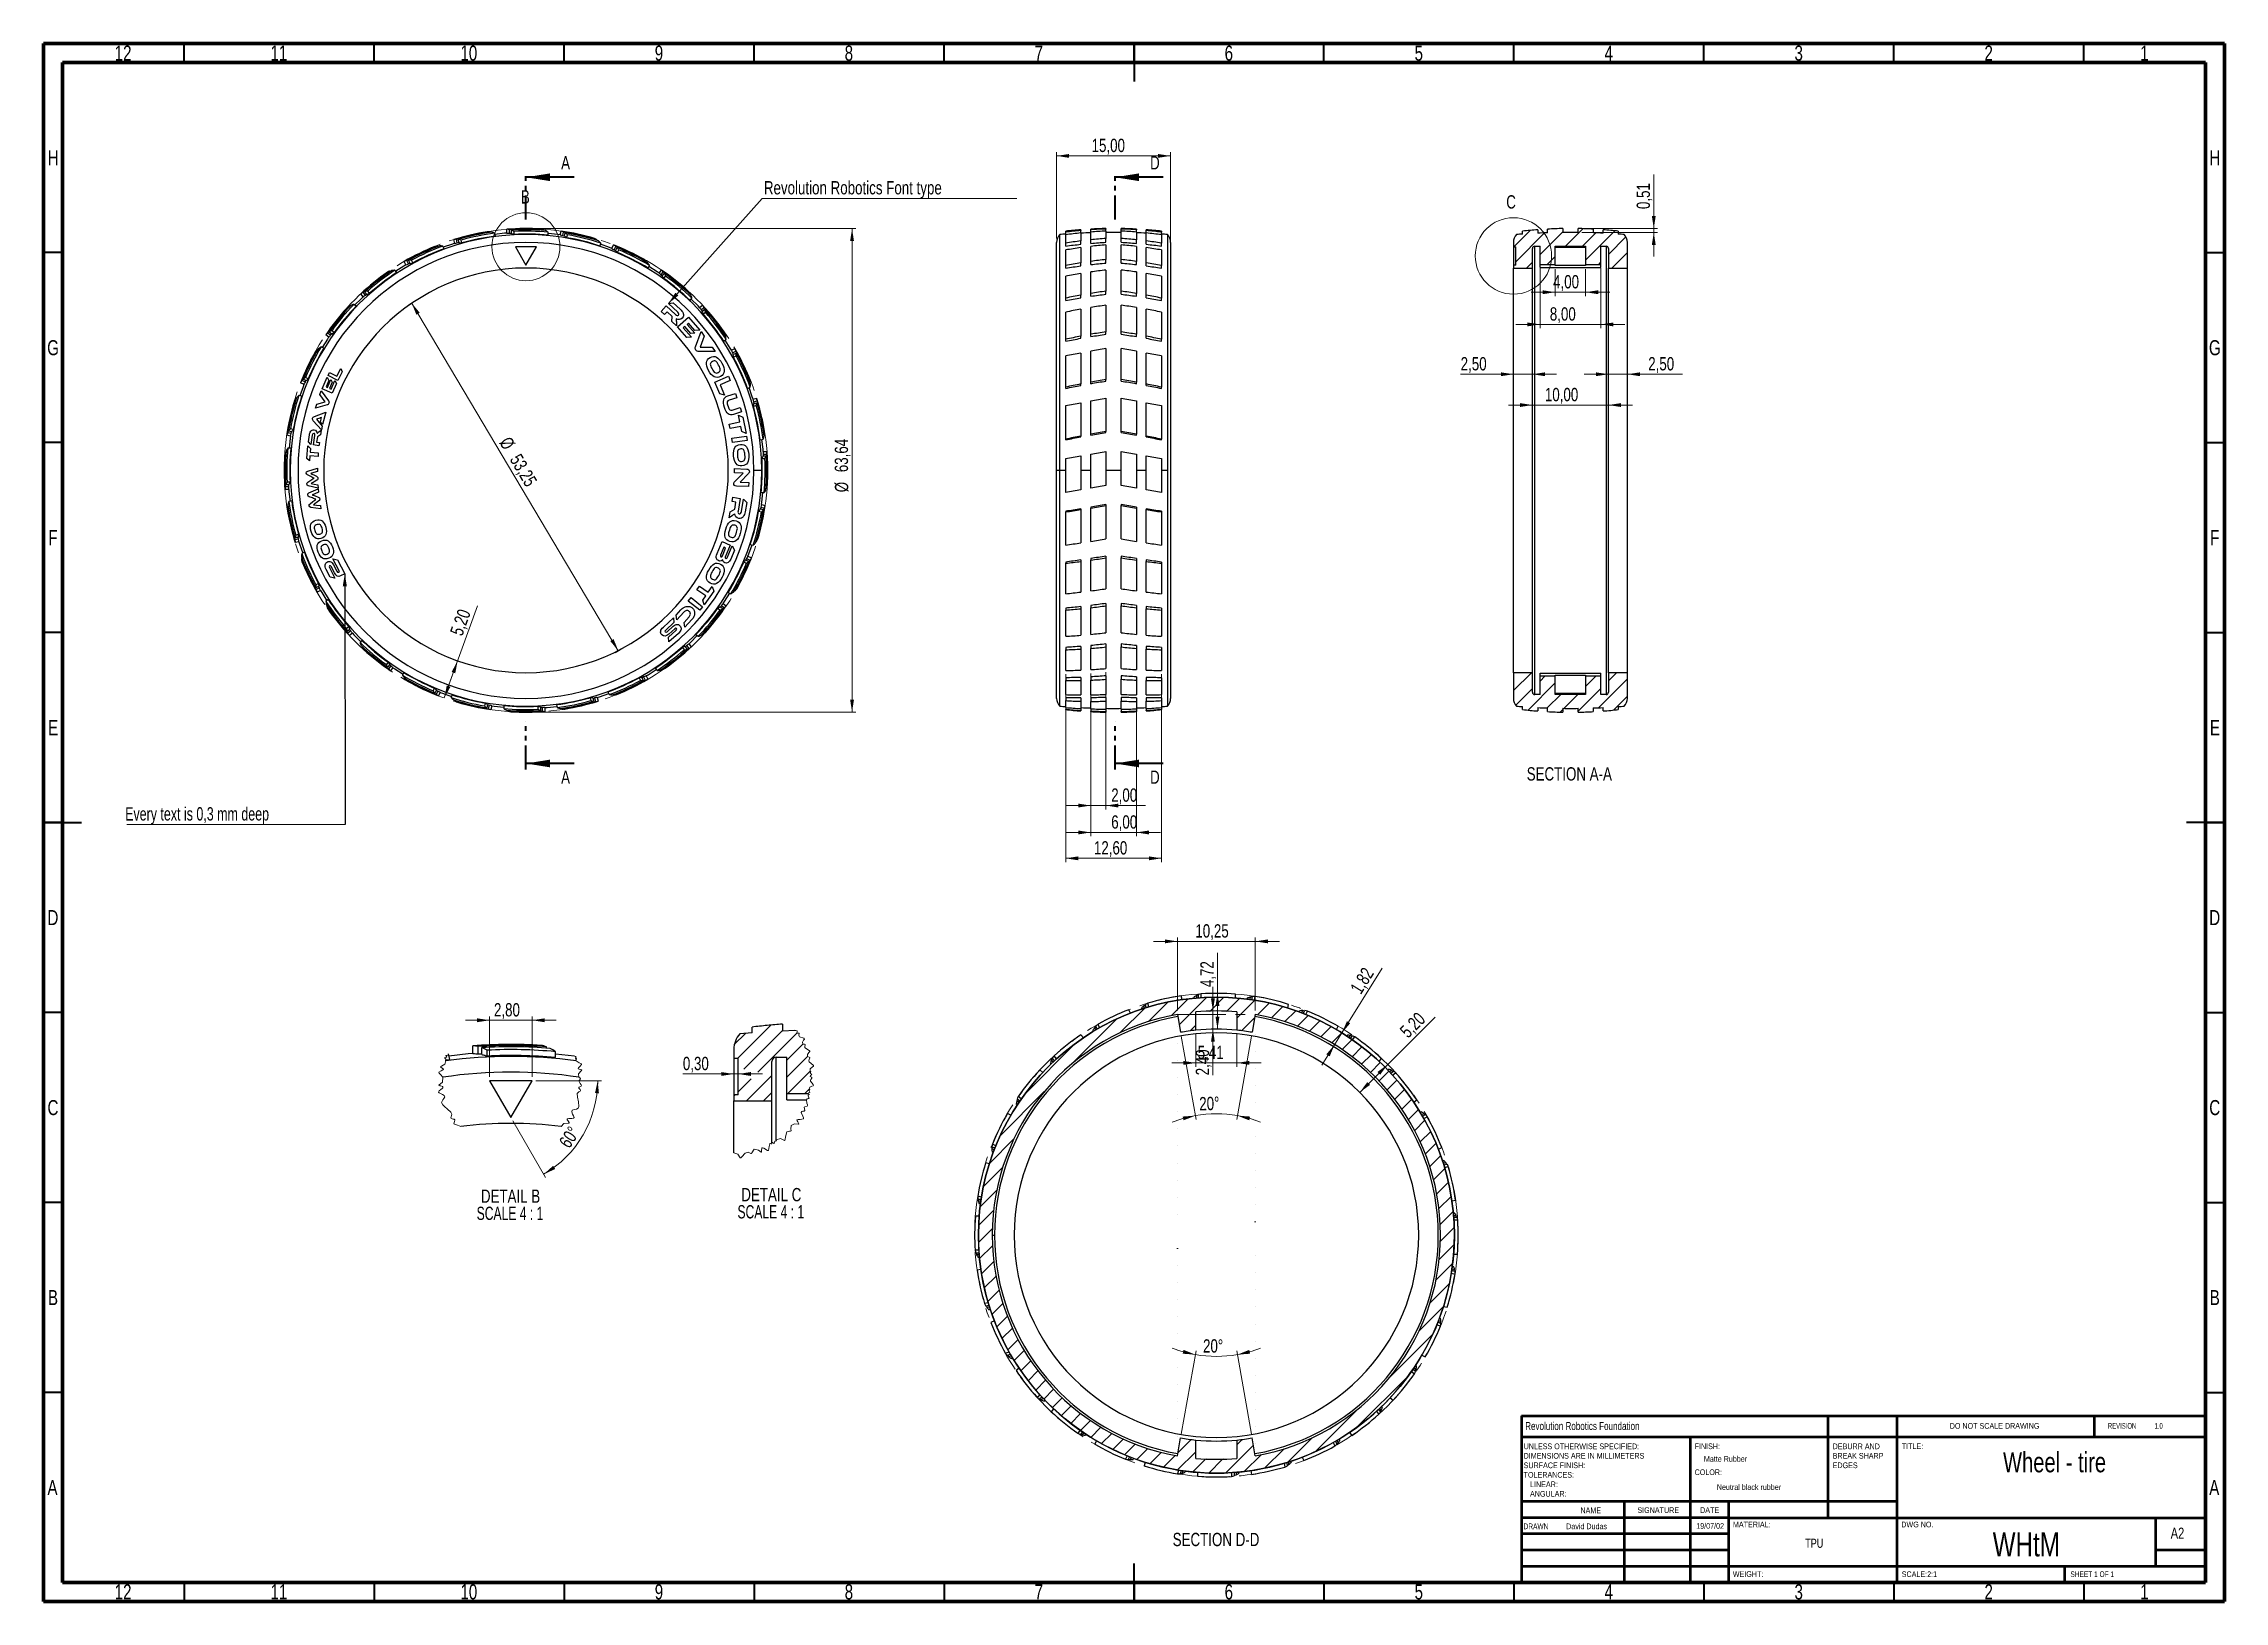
# Model space of a CAD drawing. Header units: millimetres. Extents: x 15 to 589, y 5 to 415.
import ezdxf

# ---------------------------------------------------------------- set-up
doc = ezdxf.new("R2010")
doc.units = ezdxf.units.MM
doc.linetypes.add('CENTERX2', pattern=[20.32, 12.7, -2.54, 2.54, -2.54])
doc.linetypes.add('PHANTOM', pattern=[12.7, 6.35, -1.27, 1.27, -1.27, 1.27, -1.27])
doc.styles.add('SLDTEXTSTYLE0', font='TXT', dxfattribs={"width": 0.75})
doc.styles.add('SLDTEXTSTYLE1', font='TXT', dxfattribs={"width": 0.686449})
doc.styles.add('SLDTEXTSTYLE2', font='TXT', dxfattribs={"width": 0.625})
doc.styles.add('SLDTEXTSTYLE3', font='TXT', dxfattribs={"width": 0.6875})
doc.styles.add('SLDTEXTSTYLE4', font='TXT', dxfattribs={"width": 0.7})
doc.styles.add('SLDTEXTSTYLE5', font='TXT', dxfattribs={"width": 0.681818})
doc.dimstyles.new('SLDDIMSTYLE0', dxfattribs={"dimtxt": 3.5, "dimasz": 3.302, "dimexe": 0, "dimexo": 0.0625, "dimgap": 0.875, "dimtad": 1, "dimlfac": 0.5, "dimrnd": 1e-09, "dimzin": 12, "dimdsep": 46, "dimtxsty": 'SLDTEXTSTYLE0', "dimsah": 1, "dimcen": 0.09, "dimadec": 0, "dimazin": 3, "dimtfac": 1, "dimtofl": 0, "dimtmove": 0, "dimatfit": 3, "dimfxl": 0, "dimfrac": 2, "dimtolj": 1, "dimtzin": 12, "dimarcsym": 0})
doc.dimstyles.new('SLDDIMSTYLE1', dxfattribs={"dimtxt": 0.18, "dimasz": 3.302, "dimexe": 0, "dimexo": 0.0625, "dimgap": 0, "dimtad": 0, "dimtih": 1, "dimtoh": 1, "dimdec": 0, "dimrnd": 1e-09, "dimzin": 0, "dimdsep": 46, "dimtxsty": 'Standard', "dimsah": 1, "dimcen": 0.09, "dimadec": 0, "dimazin": 0, "dimtfac": 3.302, "dimtdec": 0, "dimtofl": 0, "dimtmove": 0, "dimatfit": 3, "dimfxl": 0, "dimfrac": 2, "dimtolj": 1, "dimtzin": 0, "dimarcsym": 0})
doc.dimstyles.new('SLDDIMSTYLE2', dxfattribs={"dimtxt": 3.5, "dimasz": 3.302, "dimexe": 0, "dimexo": 0.0625, "dimgap": 0.875, "dimtad": 1, "dimlfac": 0.5, "dimrnd": 1e-09, "dimzin": 12, "dimdsep": 46, "dimtxsty": 'SLDTEXTSTYLE0', "dimsah": 1, "dimcen": 0.09, "dimadec": 0, "dimazin": 3, "dimtfac": 1, "dimtmove": 0, "dimatfit": 0, "dimfxl": 0, "dimfrac": 2, "dimtolj": 1, "dimtzin": 12, "dimarcsym": 0})
doc.dimstyles.new('SLDDIMSTYLE3', dxfattribs={"dimtxt": 3.5, "dimasz": 3.302, "dimexe": 0, "dimexo": 0.0625, "dimgap": 0.875, "dimtad": 1, "dimlfac": 0.5, "dimrnd": 1e-09, "dimdsep": 46, "dimtxsty": 'SLDTEXTSTYLE0', "dimsah": 1, "dimcen": 0.09, "dimadec": 0, "dimazin": 2, "dimtfac": 1, "dimtmove": 0, "dimatfit": 0, "dimfxl": 0, "dimfrac": 2, "dimtolj": 1, "dimtzin": 12, "dimarcsym": 0})
doc.dimstyles.new('SLDDIMSTYLE4', dxfattribs={"dimtxt": 3.5, "dimasz": 3.302, "dimexe": 0, "dimexo": 0.0625, "dimgap": 0.875, "dimtad": 1, "dimdec": 4, "dimlfac": 0.25, "dimzin": 12, "dimdsep": 46, "dimtxsty": 'SLDTEXTSTYLE0', "dimsah": 1, "dimcen": 0.09, "dimazin": 3, "dimtfac": 1, "dimtofl": 0, "dimtmove": 0, "dimatfit": 3, "dimfxl": 0, "dimfrac": 2, "dimtolj": 1, "dimtzin": 12, "dimarcsym": 0})
doc.dimstyles.new('SLDDIMSTYLE5', dxfattribs={"dimtxt": 3.5, "dimasz": 3.302, "dimexe": 0, "dimexo": 0.0625, "dimgap": 0.875, "dimtad": 1, "dimlfac": 0.25, "dimrnd": 1e-09, "dimzin": 12, "dimdsep": 46, "dimtxsty": 'SLDTEXTSTYLE0', "dimsah": 1, "dimcen": 0.09, "dimadec": 0, "dimazin": 3, "dimtfac": 1, "dimtmove": 0, "dimatfit": 0, "dimfxl": 0, "dimfrac": 2, "dimtolj": 1, "dimtzin": 12, "dimarcsym": 0})
doc.dimstyles.new('SLDDIMSTYLE6', dxfattribs={"dimtxt": 3.5, "dimasz": 3.302, "dimexe": 0, "dimexo": 0.0625, "dimgap": 0.875, "dimtad": 1, "dimlfac": 0.25, "dimrnd": 1e-09, "dimdsep": 46, "dimtxsty": 'SLDTEXTSTYLE0', "dimsah": 1, "dimcen": 0.09, "dimadec": 0, "dimazin": 2, "dimtfac": 1, "dimtmove": 0, "dimatfit": 0, "dimfxl": 0, "dimfrac": 2, "dimtolj": 1, "dimtzin": 12, "dimarcsym": 0})
doc.dimstyles.new('SLDDIMSTYLE7', dxfattribs={"dimtxt": 3.5, "dimasz": 3.302, "dimexe": 0, "dimexo": 0.0625, "dimgap": 0.875, "dimtad": 1, "dimdec": 4, "dimlfac": 0.5, "dimzin": 12, "dimdsep": 46, "dimtxsty": 'SLDTEXTSTYLE0', "dimsah": 1, "dimcen": 0.09, "dimazin": 3, "dimtfac": 1, "dimtofl": 0, "dimtmove": 0, "dimatfit": 3, "dimfxl": 0, "dimfrac": 2, "dimtolj": 1, "dimtzin": 12, "dimarcsym": 0})

msp = doc.modelspace()

# ---------------------------------------------------------------- texts
at = {"color": 7, "linetype": 'Continuous', "lineweight": 0}
for s, insert, char_height, attachment_point, style in [('12', (35.92007, 414.49044), 3.96875, 2, 'SLDTEXTSTYLE0'), ('11', (76.92007, 414.49044), 3.96875, 2, 'SLDTEXTSTYLE0'), ('10', (126.92007, 414.49044), 3.96875, 2, 'SLDTEXTSTYLE0'), ('9', (176.96004, 414.49044), 3.96875, 2, 'SLDTEXTSTYLE0'), ('8', (226.96004, 414.49044), 3.96875, 2, 'SLDTEXTSTYLE0'), ('7', (276.96004, 414.49044), 3.96875, 2, 'SLDTEXTSTYLE0'), ('6', (326.96004, 414.49044), 3.96875, 2, 'SLDTEXTSTYLE0'), ('5', (376.96004, 414.49044), 3.96875, 2, 'SLDTEXTSTYLE0'), ('4', (426.96004, 414.49044), 3.96875, 2, 'SLDTEXTSTYLE0'), ('3', (476.96004, 414.49044), 3.96875, 2, 'SLDTEXTSTYLE0'), ('2', (526.96004, 414.49044), 3.96875, 2, 'SLDTEXTSTYLE0'), ('1', (567.96004, 414.49044), 3.96875, 2, 'SLDTEXTSTYLE0'), ('H', (17.49035, 386.94932), 3.96875, 2, 'SLDTEXTSTYLE0'), ('H', (586.49035, 386.94932), 3.96875, 2, 'SLDTEXTSTYLE0'), ('G', (17.48668, 336.94932), 3.96875, 2, 'SLDTEXTSTYLE0'), ('G', (586.48668, 336.94932), 3.96875, 2, 'SLDTEXTSTYLE0'), ('F', (17.45774, 286.94932), 3.96875, 2, 'SLDTEXTSTYLE0'), ('F', (586.45774, 286.94932), 3.96875, 2, 'SLDTEXTSTYLE0'), ('E', (17.50781, 236.94932), 3.96875, 2, 'SLDTEXTSTYLE0'), ('E', (586.50781, 236.94932), 3.96875, 2, 'SLDTEXTSTYLE0'), ('SECTION A-A', (416.58223, 224.54622), 3.5, 2, 'SLDTEXTSTYLE0'), ('D', (17.45269, 186.94932), 3.96875, 2, 'SLDTEXTSTYLE0'), ('D', (586.45269, 186.94932), 3.96875, 2, 'SLDTEXTSTYLE0'), ('C', (17.45866, 136.94932), 3.96875, 2, 'SLDTEXTSTYLE0'), ('C', (586.45866, 136.94932), 3.96875, 2, 'SLDTEXTSTYLE0'), ('B', (17.4706, 86.94932), 3.96875, 2, 'SLDTEXTSTYLE0'), ('B', (586.4706, 86.94932), 3.96875, 2, 'SLDTEXTSTYLE0'), ('Revolution Robotics Foundation', (404.96334, 52.21154), 2.1166667, 1, 'SLDTEXTSTYLE0'), ('DO NOT SCALE DRAWING', (516.7146, 51.93682), 1.5, 1, 'SLDTEXTSTYLE0'), ('REVISION           1.0', (558.32722, 51.93682), 1.5, 1, 'SLDTEXTSTYLE2'), ('FINISH:', (449.5643, 46.56587), 1.5, 1, 'SLDTEXTSTYLE0'), ('TITLE:', (504.09016, 46.57618), 1.5, 1, 'SLDTEXTSTYLE0'), ('Matte Rubber', (452.00456, 43.23763), 1.4986, 1, 'SLDTEXTSTYLE0'), ('Wheel - tire', (544.30072, 44.26576), 5.2916667, 2, 'SLDTEXTSTYLE0'), ('A', (17.33969, 36.94932), 3.96875, 2, 'SLDTEXTSTYLE0'), ('COLOR:', (449.5643, 39.74211), 1.5, 1, 'SLDTEXTSTYLE0'), ('Neutral black rubber', (463.86673, 35.82644), 1.4986, 2, 'SLDTEXTSTYLE0'), ('A', (586.33969, 36.94932), 3.96875, 2, 'SLDTEXTSTYLE0'), ('NAME', (419.5061, 29.71578), 1.5, 1, 'SLDTEXTSTYLE0'), ('SIGNATURE', (434.49441, 29.77564), 1.5, 1, 'SLDTEXTSTYLE0'), ('DATE', (451.00784, 29.77564), 1.5, 1, 'SLDTEXTSTYLE0'), ('SECTION D-D', (323.59428, 23.03863), 3.5, 2, 'SLDTEXTSTYLE0'), ('DRAWN', (404.55355, 25.50466), 1.5, 1, 'SLDTEXTSTYLE1'), ('David Dudas', (421.12527, 25.50325), 1.4986, 2, 'SLDTEXTSTYLE0'), ('19/07/02', (453.64652, 25.60277), 1.4986, 2, 'SLDTEXTSTYLE0'), ('MATERIAL:', (459.64586, 25.98606), 1.5, 1, 'SLDTEXTSTYLE0'), ('DWG NO.', (503.953, 25.98606), 1.5, 1, 'SLDTEXTSTYLE0'), ('WHtM', (536.85748, 23.18136), 6.35, 2, 'SLDTEXTSTYLE0'), ('A2', (574.87116, 24.40639), 2.910417, 1, 'SLDTEXTSTYLE0'), ('TPU', (481.04615, 21.48557), 2.38125, 2, 'SLDTEXTSTYLE0'), ('WEIGHT:', (459.61781, 12.94931), 1.4986, 1, 'SLDTEXTSTYLE0'), ('SCALE:2:1', (504.07397, 12.90009), 1.5, 1, 'SLDTEXTSTYLE0'), ('SHEET 1 OF 1', (548.47829, 12.90009), 1.5, 1, 'SLDTEXTSTYLE3'), ('12', (35.92007, 9.49044), 3.96875, 2, 'SLDTEXTSTYLE0'), ('11', (76.92007, 9.49044), 3.96875, 2, 'SLDTEXTSTYLE0'), ('10', (126.92007, 9.49044), 3.96875, 2, 'SLDTEXTSTYLE0'), ('9', (176.96004, 9.49044), 3.96875, 2, 'SLDTEXTSTYLE0'), ('8', (226.96004, 9.49044), 3.96875, 2, 'SLDTEXTSTYLE0'), ('7', (276.96004, 9.49044), 3.96875, 2, 'SLDTEXTSTYLE0'), ('6', (326.96004, 9.49044), 3.96875, 2, 'SLDTEXTSTYLE0'), ('5', (376.96004, 9.49044), 3.96875, 2, 'SLDTEXTSTYLE0'), ('4', (426.96004, 9.49044), 3.96875, 2, 'SLDTEXTSTYLE0'), ('3', (476.96004, 9.49044), 3.96875, 2, 'SLDTEXTSTYLE0'), ('2', (526.96004, 9.49044), 3.96875, 2, 'SLDTEXTSTYLE0'), ('1', (567.96004, 9.49044), 3.96875, 2, 'SLDTEXTSTYLE0')]:
    msp.add_mtext(s, dxfattribs=dict(at, insert=insert, char_height=char_height, attachment_point=attachment_point, style=style))
at = {"color": 7, "linetype": 'Continuous', "char_height": 3.5, "attachment_point": 1, "style": 'SLDTEXTSTYLE0'}
for s, insert in [('A', (151.2159, 385.38353)), ('D', (306.23326, 385.38353)), ('A', (151.2159, 223.68381)), ('D', (306.23326, 223.68381))]:
    msp.add_mtext(s, dxfattribs=dict(at, insert=insert))
at = {"color": 7, "linetype": 'Continuous', "lineweight": 18, "char_height": 3.5, "attachment_point": 1, "style": 'SLDTEXTSTYLE0'}
for s, insert in [('B', (140.62486, 376.41523)), ('C', (399.9797, 375.09486))]:
    msp.add_mtext(s, dxfattribs=dict(at, insert=insert))

# ---------------------------------------------------------------- blocks, each defined once
blk = doc.blocks.new('SW_NOTE_0')
at = {"color": 0, "linetype": 'Continuous', "lineweight": 0, "char_height": 1.5, "attachment_point": 1, "style": 'SLDTEXTSTYLE0'}
for s, insert in [('UNLESS OTHERWISE SPECIFIED:', (0, 1.93)), ('TOLERANCES:', (0, -5.57)), ('SURFACE FINISH:', (0, -3.07)), ('DIMENSIONS ARE IN MILLIMETERS', (0, -0.57)), ('ANGULAR:', (1.69, -10.57)), ('LINEAR:', (1.69, -8.07))]:
    blk.add_mtext(s, dxfattribs=dict(at, insert=insert))
blk = doc.blocks.new('SW_NOTE_0_1')
at = {"color": 0, "linetype": 'Continuous', "lineweight": 0, "char_height": 1.5, "attachment_point": 1, "style": 'SLDTEXTSTYLE0'}
for s, insert in [('DEBURR AND', (0, 1.93)), ('BREAK SHARP', (0, -0.57)), ('EDGES', (0, -3.07))]:
    blk.add_mtext(s, dxfattribs=dict(at, insert=insert))
blk = doc.blocks.new('_D')
at = {"color": 7, "linetype": 'Continuous', "lineweight": 0}
for p, q in [((142.96, 366.32), (228.79, 366.32)), ((227.79, 239.04), (227.79, 366.32)), ((142.96, 239.04), (228.79, 239.04))]:
    blk.add_line(p, q, dxfattribs=at)
at = {"color": 7, "linetype": 'Continuous', "lineweight": 18}
for points in [[(227.79, 366.32), (227.28, 363.02), (228.3, 363.02)], [(227.79, 239.04), (228.3, 242.34), (227.28, 242.34)]]:
    blk.add_solid(points, dxfattribs=at)
at = {"color": 7, "linetype": 'Continuous', "lineweight": 18, "char_height": 3.5, "attachment_point": 1, "rotation": 90, "style": 'SLDTEXTSTYLE0'}
for s, insert in [('63,64', (223.23, 302.2)), ('%%c', (223.28, 296.92))]:
    blk.add_mtext(s, dxfattribs=dict(at, insert=insert))
blk = doc.blocks.new('_D_1')
at = {"color": 7, "linetype": 'Continuous', "lineweight": 0}
for q in [(129.18, 267.05), (123.98, 252.56)]:
    blk.add_line((120.47, 242.78), q, dxfattribs=at)
at = {"color": 7, "linetype": 'Continuous', "lineweight": 18}
for points in [[(123.98, 252.56), (122.39, 249.62), (123.35, 249.28)], [(120.47, 242.78), (122.07, 245.71), (121.11, 246.06)]]:
    blk.add_solid(points, dxfattribs=at)
at = {"color": 7, "linetype": 'Continuous', "lineweight": 18, "insert": (121.88, 260.05), "char_height": 3.5, "attachment_point": 1, "rotation": 70.26444, "style": 'SLDTEXTSTYLE0'}
blk.add_mtext('5,20', dxfattribs=at)
blk = doc.blocks.new('_D_2')
at = {"color": 7, "linetype": 'Continuous', "lineweight": 0}
for p, q in [((113.9, 347.95), (111.01, 346.23)), ((166.27, 255.18), (111.87, 346.74)), ((168.31, 256.39), (165.41, 254.67))]:
    blk.add_line(p, q, dxfattribs=at)
at = {"color": 7, "linetype": 'Continuous', "lineweight": 18}
for points in [[(111.87, 346.74), (113.12, 343.64), (113.99, 344.16)], [(166.27, 255.18), (165.02, 258.28), (164.15, 257.76)]]:
    blk.add_solid(points, dxfattribs=at)
at = {"color": 7, "linetype": 'Continuous', "lineweight": 18, "char_height": 3.5, "attachment_point": 1, "rotation": 300.71927, "style": 'SLDTEXTSTYLE0'}
for s, insert in [('%%c', (137.83, 311.88)), ('53,25', (140.57, 307.37))]:
    blk.add_mtext(s, dxfattribs=dict(at, insert=insert))
blk = doc.blocks.new('SW_NOTE_0_2')
at = {"color": 0, "linetype": 'Continuous', "lineweight": 0}
blk.add_line((-57.42, 0), (0, 0), dxfattribs=at)
at = {"color": 0, "linetype": 'Continuous', "lineweight": 0, "insert": (-57.89, 4.57), "char_height": 3.5, "attachment_point": 1, "style": 'SLDTEXTSTYLE4'}
blk.add_mtext('Every text is 0,3 mm deep', dxfattribs=at)
blk = doc.blocks.new('SW_NOTE_0_3')
at = {"color": 0, "linetype": 'Continuous', "lineweight": 0}
blk.add_line((67.02, 0), (0, 0), dxfattribs=at)
at = {"color": 0, "linetype": 'Continuous', "lineweight": 0, "insert": (0.48, 4.56), "char_height": 3.5, "attachment_point": 1, "style": 'SLDTEXTSTYLE0'}
blk.add_mtext('Revolution Robotics Font type', dxfattribs=at)
blk = doc.blocks.new('_D_3')
at = {"color": 7, "linetype": 'Continuous', "lineweight": 0}
for p, q in [((281.62, 363.68), (281.62, 386.45)), ((281.62, 385.45), (311.62, 385.45)), ((311.62, 356.93), (311.62, 386.45))]:
    blk.add_line(p, q, dxfattribs=at)
at = {"color": 7, "linetype": 'Continuous', "lineweight": 18}
for points in [[(281.62, 385.45), (284.92, 384.94), (284.92, 385.95)], [(311.62, 385.45), (308.32, 385.95), (308.32, 384.94)]]:
    blk.add_solid(points, dxfattribs=at)
at = {"color": 7, "linetype": 'Continuous', "lineweight": 18, "insert": (290.84, 389.96), "char_height": 3.5, "attachment_point": 1, "style": 'SLDTEXTSTYLE0'}
blk.add_mtext('15,00', dxfattribs=at)
blk = doc.blocks.new('_D_4')
at = {"color": 7, "linetype": 'Continuous', "lineweight": 0}
for p, q in [((290.62, 249.24), (290.62, 213.46)), ((294.62, 249.53), (294.62, 213.46)), ((290.62, 214.46), (284.27, 214.46)), ((290.62, 214.46), (294.62, 214.46)), ((294.62, 214.46), (305.06, 214.46))]:
    blk.add_line(p, q, dxfattribs=at)
at = {"color": 7, "linetype": 'Continuous', "lineweight": 18}
for points in [[(290.62, 214.46), (287.32, 214.97), (287.32, 213.95)], [(294.62, 214.46), (297.92, 213.95), (297.92, 214.97)]]:
    blk.add_solid(points, dxfattribs=at)
at = {"color": 7, "linetype": 'Continuous', "lineweight": 18, "insert": (296.01, 218.97), "char_height": 3.5, "attachment_point": 1, "style": 'SLDTEXTSTYLE0'}
blk.add_mtext('2,00', dxfattribs=at)
blk = doc.blocks.new('_D_5')
at = {"color": 7, "linetype": 'Continuous', "lineweight": 0}
for p, q in [((284.02, 249.02), (284.02, 199.57)), ((309.22, 249.02), (309.22, 199.57)), ((284.02, 200.57), (309.22, 200.57))]:
    blk.add_line(p, q, dxfattribs=at)
at = {"color": 7, "linetype": 'Continuous', "lineweight": 18}
for points in [[(284.02, 200.57), (287.32, 200.06), (287.32, 201.08)], [(309.22, 200.57), (305.92, 201.08), (305.92, 200.06)]]:
    blk.add_solid(points, dxfattribs=at)
at = {"color": 7, "linetype": 'Continuous', "lineweight": 18, "insert": (291.45, 205.08), "char_height": 3.5, "attachment_point": 1, "style": 'SLDTEXTSTYLE0'}
blk.add_mtext('12,60', dxfattribs=at)
blk = doc.blocks.new('_D_6')
at = {"color": 7, "linetype": 'Continuous', "lineweight": 0}
for p, q in [((290.62, 242.58), (290.62, 206.38)), ((302.62, 242.58), (302.62, 206.38)), ((290.62, 207.38), (284.27, 207.38)), ((290.62, 207.38), (302.62, 207.38)), ((302.62, 207.38), (308.97, 207.38))]:
    blk.add_line(p, q, dxfattribs=at)
at = {"color": 7, "linetype": 'Continuous', "lineweight": 18}
for points in [[(290.62, 207.38), (287.32, 207.89), (287.32, 206.87)], [(302.62, 207.38), (305.92, 206.87), (305.92, 207.89)]]:
    blk.add_solid(points, dxfattribs=at)
at = {"color": 7, "linetype": 'Continuous', "lineweight": 18, "insert": (296.01, 211.89), "char_height": 3.5, "attachment_point": 1, "style": 'SLDTEXTSTYLE0'}
blk.add_mtext('6,00', dxfattribs=at)
blk = doc.blocks.new('_D_7')
at = {"color": 7, "linetype": 'Continuous', "lineweight": 0}
for p, q in [((401.88, 327.98), (387.98, 327.98)), ((401.88, 327.98), (406.88, 327.98)), ((406.88, 327.98), (413.23, 327.98))]:
    blk.add_line(p, q, dxfattribs=at)
at = {"color": 7, "linetype": 'Continuous', "lineweight": 18}
for points in [[(401.88, 327.98), (398.57, 328.48), (398.57, 327.47)], [(406.88, 327.98), (410.18, 327.47), (410.18, 328.48)]]:
    blk.add_solid(points, dxfattribs=at)
at = {"color": 7, "linetype": 'Continuous', "lineweight": 18, "insert": (387.98, 332.49), "char_height": 3.5, "attachment_point": 1, "style": 'SLDTEXTSTYLE0'}
blk.add_mtext('2,50', dxfattribs=at)
blk = doc.blocks.new('_D_8')
at = {"color": 7, "linetype": 'Continuous', "lineweight": 0}
for p, q in [((426.88, 327.98), (420.53, 327.98)), ((426.88, 327.98), (431.88, 327.98)), ((431.88, 327.98), (446.4, 327.98))]:
    blk.add_line(p, q, dxfattribs=at)
at = {"color": 7, "linetype": 'Continuous', "lineweight": 18}
for points in [[(426.88, 327.98), (423.57, 328.48), (423.57, 327.47)], [(431.88, 327.98), (435.18, 327.47), (435.18, 328.48)]]:
    blk.add_solid(points, dxfattribs=at)
at = {"color": 7, "linetype": 'Continuous', "lineweight": 18, "insert": (437.35, 332.49), "char_height": 3.5, "attachment_point": 1, "style": 'SLDTEXTSTYLE0'}
blk.add_mtext('2,50', dxfattribs=at)
blk = doc.blocks.new('_D_9')
at = {"color": 7, "linetype": 'Continuous', "lineweight": 0}
for p, q in [((406.88, 319.87), (400.53, 319.87)), ((406.88, 319.87), (426.88, 319.87)), ((426.88, 319.87), (433.23, 319.87))]:
    blk.add_line(p, q, dxfattribs=at)
at = {"color": 7, "linetype": 'Continuous', "lineweight": 18}
for points in [[(406.88, 319.87), (403.57, 320.38), (403.57, 319.36)], [(426.88, 319.87), (430.18, 319.36), (430.18, 320.38)]]:
    blk.add_solid(points, dxfattribs=at)
at = {"color": 7, "linetype": 'Continuous', "lineweight": 18, "insert": (410.15, 324.38), "char_height": 3.5, "attachment_point": 1, "style": 'SLDTEXTSTYLE0'}
blk.add_mtext('10,00', dxfattribs=at)
blk = doc.blocks.new('_D_10')
at = {"color": 7, "linetype": 'Continuous', "lineweight": 0}
for p, q in [((408.88, 355.88), (408.88, 340.09)), ((424.88, 355.88), (424.88, 340.09)), ((408.88, 341.09), (402.53, 341.09)), ((408.88, 341.09), (424.88, 341.09)), ((424.88, 341.09), (431.23, 341.09))]:
    blk.add_line(p, q, dxfattribs=at)
at = {"color": 7, "linetype": 'Continuous', "lineweight": 18}
for points in [[(408.88, 341.09), (405.57, 341.6), (405.57, 340.58)], [(424.88, 341.09), (428.18, 340.58), (428.18, 341.6)]]:
    blk.add_solid(points, dxfattribs=at)
at = {"color": 7, "linetype": 'Continuous', "lineweight": 18, "insert": (411.45, 345.6), "char_height": 3.5, "attachment_point": 1, "style": 'SLDTEXTSTYLE0'}
blk.add_mtext('8,00', dxfattribs=at)
blk = doc.blocks.new('_D_11')
at = {"color": 7, "linetype": 'Continuous', "lineweight": 0}
for p, q in [((412.88, 355.61), (412.88, 348.57)), ((420.88, 355.61), (420.88, 348.57)), ((412.88, 349.57), (406.53, 349.57)), ((412.88, 349.57), (420.88, 349.57)), ((420.88, 349.57), (427.23, 349.57))]:
    blk.add_line(p, q, dxfattribs=at)
at = {"color": 7, "linetype": 'Continuous', "lineweight": 18}
for points in [[(412.88, 349.57), (409.57, 350.08), (409.57, 349.06)], [(420.88, 349.57), (424.18, 349.06), (424.18, 350.08)]]:
    blk.add_solid(points, dxfattribs=at)
at = {"color": 7, "linetype": 'Continuous', "lineweight": 18, "insert": (412.31, 354.08), "char_height": 3.5, "attachment_point": 1, "style": 'SLDTEXTSTYLE0'}
blk.add_mtext('4,00', dxfattribs=at)
blk = doc.blocks.new('_D_12')
at = {"color": 7, "linetype": 'Continuous', "lineweight": 0}
for p, q in [((438.81, 366.32), (438.81, 380.51)), ((419.88, 366.32), (439.81, 366.32)), ((419.88, 365.31), (439.81, 365.31)), ((438.81, 366.32), (438.81, 365.31)), ((438.81, 365.31), (438.81, 358.96))]:
    blk.add_line(p, q, dxfattribs=at)
at = {"color": 7, "linetype": 'Continuous', "lineweight": 18}
for points in [[(438.81, 366.32), (439.32, 369.63), (438.3, 369.63)], [(438.81, 365.31), (438.3, 362.01), (439.32, 362.01)]]:
    blk.add_solid(points, dxfattribs=at)
at = {"color": 7, "linetype": 'Continuous', "lineweight": 18, "insert": (434.3, 371.45), "char_height": 3.5, "attachment_point": 1, "rotation": 90, "style": 'SLDTEXTSTYLE0'}
blk.add_mtext('0,51', dxfattribs=at)
blk = doc.blocks.new('_D_13')
at = {"color": 7, "linetype": 'Continuous', "lineweight": 0}
for p, q in [((144.59, 142.05), (161.84, 142.05)), ((138.49, 131.48), (147.12, 116.54))]:
    blk.add_line(p, q, dxfattribs=at)
at = {"color": 7, "linetype": 'Continuous', "lineweight": 18}
blk.add_arc((132.39, 142.05), 28.45, 300, 0, dxfattribs=at)
for points in [[(160.84, 142.05), (160.14, 138.78), (161.16, 138.72)], [(146.62, 117.41), (149.65, 118.8), (149.1, 119.64)]]:
    blk.add_solid(points, dxfattribs=at)
at = {"color": 7, "linetype": 'Continuous', "lineweight": 18, "insert": (150.44, 125.93), "char_height": 3.5, "attachment_point": 1, "rotation": 56.5918, "style": 'SLDTEXTSTYLE0'}
blk.add_mtext('60°', dxfattribs=at)
blk = doc.blocks.new('_D_14')
at = {"color": 7, "linetype": 'Continuous', "lineweight": 0}
for p, q in [((132.39, 157.95), (126.04, 157.95)), ((132.39, 143.05), (132.39, 158.95)), ((143.59, 157.95), (132.39, 157.95)), ((143.59, 143.05), (143.59, 158.95)), ((143.59, 157.95), (149.94, 157.95))]:
    blk.add_line(p, q, dxfattribs=at)
at = {"color": 7, "linetype": 'Continuous', "lineweight": 18}
for points in [[(132.39, 157.95), (129.09, 158.46), (129.09, 157.44)], [(143.59, 157.95), (146.89, 157.44), (146.89, 158.46)]]:
    blk.add_solid(points, dxfattribs=at)
at = {"color": 7, "linetype": 'Continuous', "lineweight": 18, "insert": (133.54, 162.46), "char_height": 3.5, "attachment_point": 1, "style": 'SLDTEXTSTYLE0'}
blk.add_mtext('2,80', dxfattribs=at)
blk = doc.blocks.new('SW_NOTE_0_4')
at = {"color": 0, "linetype": 'Continuous', "lineweight": 0, "char_height": 3.5, "attachment_point": 2}
for s, insert, style in [('SCALE 4 : 1', (8.99, -0.01), 'SLDTEXTSTYLE5'), ('DETAIL B', (9.13, 4.51), 'SLDTEXTSTYLE0')]:
    blk.add_mtext(s, dxfattribs=dict(at, insert=insert, style=style))
blk = doc.blocks.new('SW_HATCH_0')
at = {"color": 0, "linetype": 'Continuous', "lineweight": 18}
for p, q in [((0, 0), (-2.94, -2.94)), ((6.67, 2.18), (-2.01, -6.5)), ((9.67, 0.69), (-0.44, -9.42)), ((13.51, 0.03), (3.29, -10.18)), ((15.14, -2.82), (10.92, -7.04)), ((6.92, -11.04), (0.23, -17.73)), ((16.34, -6.11), (10.92, -11.53)), ((16.99, -9.95), (11.11, -15.83)), ((-2.73, -16.2), (-3.08, -16.55)), ((1.53, -11.94), (-1.88, -15.35)), ((6.92, -15.53), (4.72, -17.73)), ((16.76, -14.67), (15.6, -15.83))]:
    blk.add_line(p, q, dxfattribs=at)
blk = doc.blocks.new('_D_15')
at = {"color": 7, "linetype": 'Continuous', "lineweight": 0}
for p, q in [((196.65, 143.81), (183.26, 143.81)), ((196.65, 143.81), (197.85, 143.81)), ((197.85, 143.81), (204.2, 143.81))]:
    blk.add_line(p, q, dxfattribs=at)
at = {"color": 7, "linetype": 'Continuous', "lineweight": 18}
for points in [[(196.65, 143.81), (193.35, 144.32), (193.35, 143.3)], [(197.85, 143.81), (201.16, 143.3), (201.16, 144.32)]]:
    blk.add_solid(points, dxfattribs=at)
at = {"color": 7, "linetype": 'Continuous', "lineweight": 18, "insert": (183.26, 148.32), "char_height": 3.5, "attachment_point": 1, "style": 'SLDTEXTSTYLE0'}
blk.add_mtext('0,30', dxfattribs=at)
blk = doc.blocks.new('SW_NOTE_0_5')
at = {"color": 0, "linetype": 'Continuous', "lineweight": 0, "char_height": 3.5, "attachment_point": 2}
for s, insert, style in [('SCALE 4 : 1', (9.55, -0.01), 'SLDTEXTSTYLE5'), ('DETAIL C', (9.68, 4.51), 'SLDTEXTSTYLE0')]:
    blk.add_mtext(s, dxfattribs=dict(at, insert=insert, style=style))
blk = doc.blocks.new('_D_16')
at = {"color": 7, "linetype": 'Continuous', "lineweight": 0}
for p, q in [((313.44, 178.71), (307.09, 178.71)), ((313.44, 160.5), (313.44, 179.71)), ((313.44, 178.71), (333.93, 178.71)), ((333.93, 160.5), (333.93, 179.71)), ((333.93, 178.71), (340.28, 178.71))]:
    blk.add_line(p, q, dxfattribs=at)
at = {"color": 7, "linetype": 'Continuous', "lineweight": 18}
for points in [[(313.44, 178.71), (310.14, 179.22), (310.14, 178.2)], [(333.93, 178.71), (337.24, 178.2), (337.24, 179.22)]]:
    blk.add_solid(points, dxfattribs=at)
at = {"color": 7, "linetype": 'Continuous', "lineweight": 18, "insert": (318.15, 183.22), "char_height": 3.5, "attachment_point": 1, "style": 'SLDTEXTSTYLE0'}
blk.add_mtext('10,25', dxfattribs=at)
blk = doc.blocks.new('_D_17')
at = {"color": 7, "linetype": 'Continuous', "lineweight": 0}
for p, q in [((368.78, 146.31), (381.25, 158.73)), ((361.42, 138.97), (368.78, 146.31))]:
    blk.add_line(p, q, dxfattribs=at)
at = {"color": 7, "linetype": 'Continuous', "lineweight": 18}
for points in [[(368.78, 146.31), (366.08, 144.34), (366.8, 143.62)], [(361.42, 138.97), (364.12, 140.94), (363.4, 141.66)]]:
    blk.add_solid(points, dxfattribs=at)
at = {"color": 7, "linetype": 'Continuous', "lineweight": 18, "insert": (371.65, 155.54), "char_height": 3.5, "attachment_point": 1, "rotation": 44.88382, "style": 'SLDTEXTSTYLE0'}
blk.add_mtext('5,20', dxfattribs=at)
blk = doc.blocks.new('_D_18')
at = {"color": 7, "linetype": 'Continuous', "lineweight": 0}
for p, q in [((323.97, 165.04), (323.97, 175.72)), ((323.97, 155.6), (323.97, 165.04)), ((324.69, 165.04), (324.97, 165.04)), ((324.69, 155.6), (324.97, 155.6))]:
    blk.add_line(p, q, dxfattribs=at)
at = {"color": 7, "linetype": 'Continuous', "lineweight": 18}
for points in [[(323.97, 165.04), (323.46, 161.74), (324.48, 161.74)], [(323.97, 155.6), (324.48, 158.9), (323.46, 158.9)]]:
    blk.add_solid(points, dxfattribs=at)
at = {"color": 7, "linetype": 'Continuous', "lineweight": 18, "insert": (319.46, 166.67), "char_height": 3.5, "attachment_point": 1, "rotation": 90, "style": 'SLDTEXTSTYLE0'}
blk.add_mtext('4,72', dxfattribs=at)
blk = doc.blocks.new('_D_19')
at = {"color": 7, "linetype": 'Continuous', "lineweight": 0}
for p, q in [((356.73, 154.62), (367.33, 171.7)), ((354.81, 151.52), (351.46, 146.13)), ((354.81, 151.52), (356.73, 154.62))]:
    blk.add_line(p, q, dxfattribs=at)
at = {"color": 7, "linetype": 'Continuous', "lineweight": 18}
for points in [[(356.73, 154.62), (358.9, 157.15), (358.04, 157.69)], [(354.81, 151.52), (352.63, 148.99), (353.5, 148.45)]]:
    blk.add_solid(points, dxfattribs=at)
at = {"color": 7, "linetype": 'Continuous', "lineweight": 18, "insert": (358.72, 166.39), "char_height": 3.5, "attachment_point": 1, "rotation": 58.1686, "style": 'SLDTEXTSTYLE0'}
blk.add_mtext('1,82', dxfattribs=at)
blk = doc.blocks.new('_D_20')
at = {"color": 7, "linetype": 'Continuous', "lineweight": 0}
for p, q in [((322.77, 160.4), (322.77, 166.75)), ((322.69, 160.4), (321.77, 160.4)), ((322.69, 155.6), (321.77, 155.6)), ((322.77, 155.6), (322.77, 160.4)), ((322.77, 155.6), (322.77, 143.46))]:
    blk.add_line(p, q, dxfattribs=at)
at = {"color": 7, "linetype": 'Continuous', "lineweight": 18}
for points in [[(322.77, 160.4), (323.28, 163.7), (322.26, 163.7)], [(322.77, 155.6), (322.26, 152.29), (323.28, 152.29)]]:
    blk.add_solid(points, dxfattribs=at)
at = {"color": 7, "linetype": 'Continuous', "lineweight": 18, "insert": (318.26, 143.46), "char_height": 3.5, "attachment_point": 1, "rotation": 90, "style": 'SLDTEXTSTYLE0'}
blk.add_mtext('2,40', dxfattribs=at)
blk = doc.blocks.new('_D_21')
at = {"color": 7, "linetype": 'Continuous', "lineweight": 0}
for p, q in [((314.45, 153.79), (318.32, 131.86)), ((332.93, 153.79), (329.06, 131.86))]:
    blk.add_line(p, q, dxfattribs=at)
at = {"color": 7, "linetype": 'Continuous', "lineweight": 18}
for start, end in [(100, 111.34586), (80, 100), (68.65414, 80)]:
    blk.add_arc((323.69, 101.4), 31.93, start, end, dxfattribs=at)
for points in [[(318.14, 132.84), (314.81, 132.6), (315.04, 131.61)], [(329.23, 132.84), (332.34, 131.61), (332.56, 132.6)]]:
    blk.add_solid(points, dxfattribs=at)
at = {"color": 7, "linetype": 'Continuous', "lineweight": 18, "insert": (319.13, 137.72), "char_height": 3.5, "attachment_point": 1, "rotation": 1.64204, "style": 'SLDTEXTSTYLE0'}
blk.add_mtext('20°', dxfattribs=at)
blk = doc.blocks.new('_D_22')
at = {"color": 7, "linetype": 'Continuous', "lineweight": 0}
for p, q in [((314.45, 49), (318.32, 70.93)), ((332.93, 49), (329.06, 70.93))]:
    blk.add_line(p, q, dxfattribs=at)
at = {"color": 7, "linetype": 'Continuous', "lineweight": 18}
for start, end in [(248.65414, 260), (260, 280), (280, 291.34586)]:
    blk.add_arc((323.69, 101.4), 31.93, start, end, dxfattribs=at)
for points in [[(318.14, 69.95), (315.04, 71.19), (314.81, 70.19)], [(329.23, 69.95), (332.56, 70.19), (332.34, 71.19)]]:
    blk.add_solid(points, dxfattribs=at)
at = {"color": 7, "linetype": 'Continuous', "lineweight": 18, "insert": (320.17, 73.98), "char_height": 3.5, "attachment_point": 1, "style": 'SLDTEXTSTYLE0'}
blk.add_mtext('20°', dxfattribs=at)
blk = doc.blocks.new('_D_23')
at = {"color": 7, "linetype": 'Continuous', "lineweight": 0}
for p, q in [((318.28, 154.33), (318.28, 145.73)), ((329.1, 154.33), (329.1, 145.73)), ((318.28, 146.73), (311.93, 146.73)), ((318.28, 146.73), (329.1, 146.73)), ((329.1, 146.73), (335.45, 146.73))]:
    blk.add_line(p, q, dxfattribs=at)
at = {"color": 7, "linetype": 'Continuous', "lineweight": 18}
for points in [[(318.28, 146.73), (314.97, 147.24), (314.97, 146.22)], [(329.1, 146.73), (332.4, 146.22), (332.4, 147.24)]]:
    blk.add_solid(points, dxfattribs=at)
at = {"color": 7, "linetype": 'Continuous', "lineweight": 18, "insert": (318.77, 151.24), "char_height": 3.5, "attachment_point": 1, "style": 'SLDTEXTSTYLE0'}
blk.add_mtext('5,41', dxfattribs=at)

# ---------------------------------------------------------------- dimensions: what is measured, and where the dimension line sits
at = {"color": 7, "linetype": 'Continuous', "lineweight": 18}
for base, p1, p2, dimstyle, picture, middle in [((311.62256, 385.44664), (281.62256, 362.68443), (311.62256, 355.93094), 'SLDDIMSTYLE0', '_D_3', (296.66043, 385.44664)), ((424.87511, 341.09122), (408.87511, 356.88094), (424.87511, 356.88094), 'SLDDIMSTYLE2', '_D_10', (415.97345, 341.09122)), ((420.87511, 349.56805), (412.87511, 356.61009), (420.87511, 356.61009), 'SLDDIMSTYLE2', '_D_11', (416.84031, 349.56805)), ((406.87511, 327.97517), (401.87511, 302.68094), (406.87511, 302.68094), 'SLDDIMSTYLE2', '_D_7', (392.51056, 327.97517)), ((431.87511, 327.97517), (426.87511, 302.68094), (431.87511, 302.68094), 'SLDDIMSTYLE2', '_D_8', (441.87511, 327.97517)), ((294.62256, 214.45909), (290.62256, 250.23694), (294.62256, 250.5278), 'SLDDIMSTYLE2', '_D_4', (300.5366, 214.45909)), ((333.9331, 178.71211), (313.44262, 159.50027), (333.9331, 159.50027), 'SLDDIMSTYLE2', '_D_16', (323.97011, 178.71211)), ((132.39117, 157.94742), (143.59117, 142.046), (132.39117, 142.046), 'SLDDIMSTYLE5', '_D_14', (138.06551, 157.94742)), ((329.09959, 146.72779), (318.27613, 155.32576), (329.09959, 155.32576), 'SLDDIMSTYLE2', '_D_23', (323.30048, 146.72779)), ((197.85461, 143.81198), (196.65461, 147.99249), (197.85461, 147.99249), 'SLDDIMSTYLE6', '_D_15', (187.78845, 143.81198))]:
    dim = msp.add_linear_dim(base=base, p1=p1, p2=p2, dimstyle=dimstyle, dxfattribs=at)
    dim.commit()
    dim.dimension.update_dxf_attribs({"geometry": picture, "text_midpoint": middle, "dimtype": 160})
for base, p1, p2, angle, dimstyle, picture, middle in [((438.80717, 365.31168), (418.87511, 366.32324), (418.87511, 365.31168), 90, 'SLDDIMSTYLE3', '_D_12', (438.80717, 375.98012)), ((426.87511, 319.86757), (406.87511, 302.68094), (426.87511, 302.68094), 0, 'SLDDIMSTYLE2', '_D_9', (415.97345, 319.86757)), ((123.98188, 252.55878), (120.47261, 242.77691), (123.98188, 252.55878), 70.2644438, 'SLDDIMSTYLE0', '_D_1', (127.65205, 262.78915)), ((309.22256, 200.57087), (284.02256, 250.01553), (309.22256, 250.01553), 0, 'SLDDIMSTYLE2', '_D_5', (297.26401, 200.57087)), ((302.62256, 207.38261), (290.62256, 243.5846), (302.62256, 243.5846), 0, 'SLDDIMSTYLE2', '_D_6', (300.5366, 207.38261)), ((323.97011, 165.03891), (323.68786, 155.59662), (323.68786, 165.03891), 90, 'SLDDIMSTYLE0', '_D_18', (323.97011, 171.19677)), ((356.72653, 154.6174), (354.80572, 151.52324), (356.72653, 154.6174), 58.16860439, 'SLDDIMSTYLE2', '_D_19', (364.94413, 167.85483)), ((322.77285, 160.39662), (323.68786, 155.59662), (323.68786, 160.39662), 90, 'SLDDIMSTYLE2', '_D_20', (322.77285, 147.98844)), ((368.78092, 146.30718), (361.41757, 138.97363), (368.78092, 146.30718), 44.88382317, 'SLDDIMSTYLE0', '_D_17', (378.04333, 155.5321))]:
    dim = msp.add_linear_dim(base=base, p1=p1, p2=p2, angle=angle, dimstyle=dimstyle, dxfattribs=at)
    dim.commit()
    dim.dimension.update_dxf_attribs({"geometry": picture, "text_midpoint": middle, "dimtype": 160})
for base, p1, p2, angle, picture, middle in [((227.79167, 366.32324), (141.96331, 239.03864), (141.96331, 366.32324), 90, '_D', (227.79167, 305.37773)), ((111.86739, 346.73921), (169.16512, 256.90295), (114.76151, 348.45893), 300.71926594, '_D_2', (138.26901, 302.30785))]:
    dim = msp.add_linear_dim(base=base, p1=p1, p2=p2, angle=angle, text='%%c<>', dimstyle='SLDDIMSTYLE0', dxfattribs=at)
    dim.commit()
    dim.dimension.update_dxf_attribs({"geometry": picture, "text_midpoint": middle, "dimtype": 160})
for base, line1, line2, dimstyle, picture, middle in [((323.68786, 133.32842), ((314.27613, 154.7732), (313.44262, 159.50027)), ((333.09959, 154.7732), (333.9331, 159.50027)), 'SLDDIMSTYLE7', '_D_21', (322.77285, 133.31531)), ((157.03011, 127.82071), ((143.59117, 142.046), (132.39117, 142.046)), ((132.39117, 142.046), (137.99117, 132.34652)), 'SLDDIMSTYLE4', '_D_13', (156.14085, 126.3811)), ((323.68786, 69.46481), ((314.27613, 48.02004), (313.44262, 43.29296)), ((333.09959, 48.02004), (333.9331, 43.29296)), 'SLDDIMSTYLE7', '_D_22', (323.68786, 69.46481))]:
    dim = msp.add_angular_dim_2l(base=base, line1=line1, line2=line2, dimstyle=dimstyle, dxfattribs=at)
    dim.commit()
    dim.dimension.update_dxf_attribs({"geometry": picture, "text_midpoint": middle, "dimtype": 162})

# ---------------------------------------------------------------- hatches: boundary and pattern name
at = {"linetype": 'Continuous', "lineweight": 18}
h = msp.add_hatch(dxfattribs=at)
h.set_pattern_fill('ANSI31', style=0)
edge = h.paths.add_edge_path(flags=0)
edge.add_line((402.47511, 356.69777), (401.87511, 356.69777))
edge.add_line((401.87511, 356.69777), (401.87511, 355.93094))
edge.add_line((401.87511, 355.93094), (406.87511, 355.93094))
edge.add_line((406.87511, 355.93094), (406.87511, 361.08094))
edge.add_arc((407.47511, 361.08094), 0.6, 90, 180, ccw=False)
edge.add_line((407.47511, 361.68094), (408.87511, 361.68094))
edge.add_line((408.87511, 361.68094), (408.87511, 356.88094))
edge.add_line((408.87511, 356.88094), (412.87511, 356.88094))
edge.add_line((412.87511, 356.88094), (412.87511, 361.68094))
edge.add_line((412.87511, 361.68094), (420.87511, 361.68094))
edge.add_line((420.87511, 361.68094), (420.87511, 356.88094))
edge.add_line((420.87511, 356.88094), (424.87511, 356.88094))
edge.add_line((424.87511, 356.88094), (424.87511, 361.68094))
edge.add_line((424.87511, 361.68094), (426.27511, 361.68094))
edge.add_arc((426.27511, 361.08094), 0.6, 0, 90, ccw=False)
edge.add_line((426.87511, 361.08094), (426.87511, 355.93094))
edge.add_line((426.87511, 355.93094), (431.87511, 355.93094))
edge.add_line((431.87511, 355.93094), (431.87511, 362.68443))
edge.add_arc((428.87511, 362.68443), 3, 0, 43.27506103)
edge.add_spline(control_points=[(431.05933, 364.74094), (430.2675, 364.80606), (429.47511, 364.86391)], knot_values=[0, 0, 0, 0.009191006, 0.009191006, 0.009191006], weights=[1, 0.999811554, 0.999644215], degree=2, periodic=0)
edge.add_line((429.47511, 364.86391), (429.47511, 365.63626))
edge.add_spline(control_points=[(429.47511, 365.63626), (427.47847, 365.86029), (425.47511, 366.0132)], knot_values=[0, 0, 0, 0.035556931, 0.035556931, 0.035556931], weights=[0.998585967, 0.998428158, 0.998585967], degree=2, periodic=0)
edge.add_line((425.47511, 366.0132), (425.47511, 365.1094))
edge.add_spline(control_points=[(425.47511, 365.1094), (424.17553, 365.17407), (422.87511, 365.21919)], knot_values=[0, 0, 0, 0.015036627, 0.015036627, 0.015036627], weights=[0.998934695, 0.99874797, 0.998617737], degree=2, periodic=0)
edge.add_line((422.87511, 365.21919), (422.87511, 366.18153))
edge.add_spline(control_points=[(422.87511, 366.18153), (420.87637, 366.28781), (418.87511, 366.32324)], knot_values=[0, 0, 0, 0.035422287, 0.035422287, 0.035422287], weights=[0.998542497, 0.998385887, 0.998542497], degree=2, periodic=0)
edge.add_line((418.87511, 366.32324), (418.87511, 365.31168))
edge.add_spline(control_points=[(418.87511, 365.31168), (416.87511, 365.33479), (414.87511, 365.31168)], knot_values=[0, 0, 0, 0.023102835, 0.023102835, 0.023102835], weights=[0.998350856, 0.998284176, 0.998350856], degree=2, periodic=0)
edge.add_line((414.87511, 365.31168), (414.87511, 366.32324))
edge.add_spline(control_points=[(414.87511, 366.32324), (412.87386, 366.28781), (410.87511, 366.18153)], knot_values=[0, 0, 0, 0.035422287, 0.035422287, 0.035422287], weights=[0.998542497, 0.998385887, 0.998542497], degree=2, periodic=0)
edge.add_line((410.87511, 366.18153), (410.87511, 365.21919))
edge.add_spline(control_points=[(410.87511, 365.21919), (409.5747, 365.17407), (408.27511, 365.1094)], knot_values=[0, 0, 0, 0.015036627, 0.015036627, 0.015036627], weights=[0.998617737, 0.99874797, 0.998934695], degree=2, periodic=0)
edge.add_line((408.27511, 365.1094), (408.27511, 366.0132))
edge.add_spline(control_points=[(408.27511, 366.0132), (406.27176, 365.86029), (404.27511, 365.63626)], knot_values=[0, 0, 0, 0.035556931, 0.035556931, 0.035556931], weights=[0.998585967, 0.998428158, 0.998585967], degree=2, periodic=0)
edge.add_line((404.27511, 365.63626), (404.27511, 364.86391))
edge.add_spline(control_points=[(404.27511, 364.86391), (403.48273, 364.80606), (402.6909, 364.74094)], knot_values=[0, 0, 0, 0.009191006, 0.009191006, 0.009191006], weights=[0.999644215, 0.999811554, 1], degree=2, periodic=0)
edge.add_arc((404.87511, 362.68443), 3, 136.72493897, 180)
edge.add_line((401.87511, 362.68443), (401.87511, 361.54752))
edge.add_line((401.87511, 361.54752), (402.47511, 361.54752))
edge.add_line((402.47511, 361.54752), (402.47511, 356.69777))
h = msp.add_hatch(dxfattribs=at)
h.set_pattern_fill('ANSI31', style=0)
edge = h.paths.add_edge_path(flags=0)
edge.add_arc((428.87511, 242.67744), 3, 316.72493897, 360)
edge.add_line((431.87511, 242.67744), (431.87511, 249.43094))
edge.add_line((431.87511, 249.43094), (426.87511, 249.43094))
edge.add_line((426.87511, 249.43094), (426.87511, 244.28094))
edge.add_arc((426.27511, 244.28094), 0.6, 270, 360, ccw=False)
edge.add_line((426.27511, 243.68094), (424.87511, 243.68094))
edge.add_line((424.87511, 243.68094), (424.87511, 248.48094))
edge.add_line((424.87511, 248.48094), (420.87511, 248.48094))
edge.add_line((420.87511, 248.48094), (420.87511, 243.68094))
edge.add_line((420.87511, 243.68094), (412.87511, 243.68094))
edge.add_line((412.87511, 243.68094), (412.87511, 248.48094))
edge.add_line((412.87511, 248.48094), (408.87511, 248.48094))
edge.add_line((408.87511, 248.48094), (408.87511, 243.68094))
edge.add_line((408.87511, 243.68094), (407.47511, 243.68094))
edge.add_arc((407.47511, 244.28094), 0.6, 180, 270, ccw=False)
edge.add_line((406.87511, 244.28094), (406.87511, 249.43094))
edge.add_line((406.87511, 249.43094), (401.87511, 249.43094))
edge.add_line((401.87511, 249.43094), (401.87511, 242.67744))
edge.add_arc((404.87511, 242.67744), 3, 180, 223.27506103)
edge.add_spline(control_points=[(402.6909, 240.62094), (403.48273, 240.55581), (404.27511, 240.49796)], knot_values=[-0.082059214, -0.082059214, -0.082059214, -0.072868208, -0.072868208, -0.072868208], weights=[1, 0.999811554, 0.999644215], degree=2, periodic=0)
edge.add_line((404.27511, 240.49796), (404.27511, 239.72561))
edge.add_spline(control_points=[(404.27511, 239.72561), (406.27176, 239.50158), (408.27511, 239.34867)], knot_values=[-0.111736787, -0.111736787, -0.111736787, -0.076179857, -0.076179857, -0.076179857], weights=[0.998585967, 0.998428158, 0.998585967], degree=2, periodic=0)
edge.add_line((408.27511, 239.34867), (408.27511, 240.25247))
edge.add_spline(control_points=[(408.27511, 240.25247), (409.5747, 240.1878), (410.87511, 240.14269)], knot_values=[-0.049700143, -0.049700143, -0.049700143, -0.034663516, -0.034663516, -0.034663516], weights=[0.998934695, 0.99874797, 0.998617737], degree=2, periodic=0)
edge.add_line((410.87511, 240.14269), (410.87511, 239.18034))
edge.add_spline(control_points=[(410.87511, 239.18034), (412.87386, 239.07406), (414.87511, 239.03864)], knot_values=[-0.053122327, -0.053122327, -0.053122327, -0.017700039, -0.017700039, -0.017700039], weights=[0.998542497, 0.998385887, 0.998542497], degree=2, periodic=0)
edge.add_line((414.87511, 239.03864), (414.87511, 240.05019))
edge.add_spline(control_points=[(414.87511, 240.05019), (416.87511, 240.02708), (418.87511, 240.05019)], knot_values=[-0.011551417, -0.011551417, -0.011551417, 0.011551417, 0.011551417, 0.011551417], weights=[0.998350856, 0.998284176, 0.998350856], degree=2, periodic=0)
edge.add_line((418.87511, 240.05019), (418.87511, 239.03864))
edge.add_spline(control_points=[(418.87511, 239.03864), (420.87637, 239.07406), (422.87511, 239.18034)], knot_values=[0.017700039, 0.017700039, 0.017700039, 0.053122327, 0.053122327, 0.053122327], weights=[0.998542497, 0.998385887, 0.998542497], degree=2, periodic=0)
edge.add_line((422.87511, 239.18034), (422.87511, 240.14269))
edge.add_spline(control_points=[(422.87511, 240.14269), (424.17553, 240.1878), (425.47511, 240.25247)], knot_values=[0.034663516, 0.034663516, 0.034663516, 0.049700143, 0.049700143, 0.049700143], weights=[0.998617737, 0.99874797, 0.998934695], degree=2, periodic=0)
edge.add_line((425.47511, 240.25247), (425.47511, 239.34867))
edge.add_spline(control_points=[(425.47511, 239.34867), (427.47847, 239.50158), (429.47511, 239.72561)], knot_values=[0.076179857, 0.076179857, 0.076179857, 0.111736787, 0.111736787, 0.111736787], weights=[0.998585967, 0.998428158, 0.998585967], degree=2, periodic=0)
edge.add_line((429.47511, 239.72561), (429.47511, 240.49796))
edge.add_spline(control_points=[(429.47511, 240.49796), (430.2675, 240.55581), (431.05933, 240.62094)], knot_values=[0.072868208, 0.072868208, 0.072868208, 0.082059214, 0.082059214, 0.082059214], weights=[0.999644215, 0.999811554, 1], degree=2, periodic=0)
h = msp.add_hatch(dxfattribs=at)
h.set_pattern_fill('ANSI31', style=0)
edge = h.paths.add_edge_path(flags=0)
edge.add_arc((323.68786, 101.39662), 62.64188, 0, 360)
edge = h.paths.add_edge_path(flags=0)
edge.add_arc((323.68786, 101.39662), 59, 180, 260, ccw=False)
edge.add_arc((323.68786, 101.39662), 59, 100, 180, ccw=False)
edge.add_line((313.44262, 159.50027), (314.27613, 154.7732))
edge.add_arc((323.68786, 101.39662), 54.2, 95.73038545, 100, ccw=False)
edge.add_line((318.27613, 155.32576), (318.27613, 160.1479))
edge.add_arc((323.68786, 101.39662), 59, 84.73718983, 95.26281017, ccw=False)
edge.add_line((329.09959, 160.1479), (329.09959, 155.32576))
edge.add_arc((323.68786, 101.39662), 54.2, 80, 84.26961455, ccw=False)
edge.add_line((333.09959, 154.7732), (333.9331, 159.50027))
edge.add_arc((323.68786, 101.39662), 59, -80, 80, ccw=False)
edge.add_line((333.9331, 43.29296), (333.09959, 48.02004))
edge.add_arc((323.68786, 101.39662), 54.2, 275.73038545, 280, ccw=False)
edge.add_line((329.09959, 47.46747), (329.09959, 42.64533))
edge.add_arc((323.68786, 101.39662), 59, 264.73718983, 275.26281017, ccw=False)
edge.add_line((318.27613, 42.64533), (318.27613, 47.46747))
edge.add_arc((323.68786, 101.39662), 54.2, 260, 264.26961455, ccw=False)
edge.add_line((314.27613, 48.02004), (313.44262, 43.29296))

# ---------------------------------------------------------------- linework, layer by layer
at = {"color": 7, "linetype": 'Continuous', "lineweight": 70}
for p, q in [((15, 5), (15, 415)), ((15, 415), (589, 415)), ((589, 415), (589, 5)), ((20, 10), (20, 410)), ((20, 410), (584, 410)), ((584, 410), (584, 10)), ((584, 10), (20, 10)), ((589, 5), (15, 5))]:
    msp.add_line(p, q, dxfattribs=at)
at = {"color": 7, "linetype": 'Continuous', "lineweight": 35}
for p, q in [((52, 410), (52, 415)), ((102, 410), (102, 415)), ((152, 410), (152, 415)), ((202, 410), (202, 415)), ((252, 410), (252, 415)), ((302, 415), (302, 405)), ((302, 410), (302, 415)), ((352, 410), (352, 415)), ((402, 410), (402, 415)), ((452, 410), (452, 415)), ((502, 410), (502, 415)), ((552, 410), (552, 415)), ((154.66331, 379.8281), (141.96331, 379.8281)), ((309.70351, 379.8281), (297.00351, 379.8281)), ((20, 360), (15, 360)), ((584, 360), (589, 360)), ((20, 310), (15, 310)), ((584, 310), (589, 310)), ((20, 260), (15, 260)), ((584, 260), (589, 260)), ((154.66331, 225.53377), (141.96331, 225.53377)), ((309.70351, 225.53377), (297.00351, 225.53377)), ((15, 210), (25, 210)), ((20, 210), (15, 210)), ((589, 210), (579, 210)), ((584, 210), (589, 210)), ((20, 160), (15, 160)), ((584, 160), (589, 160)), ((20, 110), (15, 110)), ((584, 110), (589, 110)), ((20, 60), (15, 60)), ((584, 60), (589, 60)), ((302, 5), (302, 15)), ((52, 10), (52, 5)), ((102, 10), (102, 5)), ((152, 10), (152, 5)), ((202, 10), (202, 5)), ((252, 10), (252, 5)), ((302, 10), (302, 5)), ((352, 10), (352, 5)), ((402, 10), (402, 5)), ((452, 10), (452, 5)), ((502, 10), (502, 5)), ((552, 10), (552, 5))]:
    msp.add_line(p, q, dxfattribs=at)
at = {"color": 7, "linetype": 'PHANTOM', "lineweight": 35}
for p, q in [((141.96331, 368.7156), (141.96331, 381.4156)), ((297.00351, 368.7156), (297.00351, 381.4156)), ((141.96331, 223.94627), (141.96331, 236.65262)), ((297.00351, 223.94627), (297.00351, 236.65262))]:
    msp.add_line(p, q, dxfattribs=at)
at = {"color": 7, "linetype": 'Continuous', "lineweight": 25}
for p, q in [((118.79975, 361.62519), (118.72651, 361.77727)), ((120.39142, 361.00225), (120.05482, 361.70119)), ((123.1965, 362.4339), (122.9707, 363.4232)), ((123.89308, 362.55163), (123.67844, 363.49203)), ((123.89308, 362.55163), (124.33339, 362.68276)), ((124.35786, 362.57553), (124.15637, 363.45831)), ((125.09141, 362.53126), (124.91933, 363.28519)), ((132.49684, 365.30172), (132.45928, 365.46628)), ((133.90998, 364.34021), (133.73736, 365.09653)), ((136.96331, 365.11178), (136.96331, 366.12652)), ((137.66862, 365.07155), (137.66862, 366.03614)), ((137.66862, 365.07155), (138.12707, 365.10141)), ((138.12707, 364.99142), (138.12707, 365.89691)), ((138.83238, 364.78503), (138.83238, 365.55836)), ((146.66862, 365.83817), (146.66862, 366.00696)), ((147.83238, 364.58632), (147.83238, 365.36209)), ((150.98084, 364.65911), (151.20664, 365.64842)), ((151.65951, 364.46294), (151.87415, 365.40334)), ((151.65951, 364.46294), (152.11311, 364.39005)), ((152.08864, 364.28281), (152.29013, 365.1656)), ((152.73034, 363.92466), (152.90242, 364.67859)), ((160.60445, 363.20766), (160.64201, 363.37222)), ((161.46047, 361.72823), (161.63309, 362.48455)), ((164.54619, 361.0986), (164.98647, 362.01285)), ((165.1642, 360.75633), (165.58272, 361.6254)), ((281.62256, 302.68094), (281.62256, 362.68443)), ((282.43834, 302.68094), (282.43834, 364.74093)), ((284.02256, 365.36209), (284.02256, 365.63626)), ((284.02256, 364.67859), (284.02256, 365.36209)), ((284.02256, 362.48455), (284.02256, 364.67859)), ((284.02256, 361.72823), (284.02256, 362.48455)), ((288.02256, 366.0132), (288.02256, 365.80234)), ((288.02256, 365.1656), (288.02256, 365.80234)), ((288.02256, 365.1656), (288.02256, 363.07071)), ((288.02256, 362.18659), (288.02256, 363.07071)), ((290.62256, 366.00696), (290.62256, 366.18153)), ((290.62256, 365.40334), (290.62256, 366.00696)), ((290.62256, 363.37222), (290.62256, 365.40334)), ((290.62256, 362.43137), (290.62256, 363.37222)), ((290.62256, 357.69416), (290.62256, 361.6254)), ((294.62256, 366.32324), (294.62256, 366.19741)), ((294.62256, 365.64842), (294.62256, 366.19741)), ((294.62256, 365.64842), (294.62256, 363.71483)), ((294.62256, 362.72665), (294.62256, 363.71483)), ((294.62256, 362.01285), (294.62256, 358.17177)), ((298.62256, 366.19741), (298.62256, 366.32324)), ((298.62256, 365.64842), (298.62256, 366.19741)), ((298.62256, 363.71483), (298.62256, 365.64842)), ((298.62256, 362.72665), (298.62256, 363.71483)), ((298.62256, 358.17177), (298.62256, 362.01285)), ((302.62256, 366.18153), (302.62256, 366.00696)), ((302.62256, 365.40334), (302.62256, 366.00696)), ((302.62256, 365.40334), (302.62256, 363.37222)), ((302.62256, 362.43137), (302.62256, 363.37222)), ((302.62256, 361.6254), (302.62256, 357.69416)), ((305.22255, 365.80234), (305.22255, 366.0132)), ((305.22255, 365.1656), (305.22255, 365.80234)), ((305.22255, 363.07071), (305.22255, 365.1656)), ((305.22255, 362.18659), (305.22255, 363.07071)), ((309.22256, 365.63626), (309.22256, 365.36209)), ((309.22256, 364.67859), (309.22256, 365.36209)), ((309.22256, 364.67859), (309.22256, 362.48455)), ((309.22256, 361.72823), (309.22256, 362.48455)), ((310.80677, 364.74093), (310.80677, 302.68094)), ((311.62256, 362.68443), (311.62256, 302.68094)), ((401.87512, 362.68443), (401.87512, 361.54752)), ((404.27512, 364.86391), (404.27512, 365.63626)), ((407.47511, 361.68094), (408.87511, 361.68094)), ((407.47511, 302.68094), (407.47511, 361.68094)), ((408.27511, 366.0132), (408.27511, 365.10941)), ((408.87511, 356.88094), (408.87511, 361.68094)), ((410.87512, 365.21919), (410.87512, 366.18153)), ((412.87511, 361.68094), (420.87511, 361.68094)), ((412.87511, 356.88094), (412.87511, 361.68094)), ((414.87511, 366.32324), (414.87511, 365.31168)), ((418.87511, 365.31168), (418.87511, 366.32324)), ((420.87511, 361.68094), (420.87511, 356.88094)), ((422.87511, 366.18153), (422.87511, 365.21919)), ((424.87511, 361.68094), (426.27511, 361.68094)), ((424.87511, 356.88094), (424.87511, 361.68094)), ((425.47511, 365.10941), (425.47511, 366.0132)), ((426.27511, 361.68094), (426.27511, 302.68094)), ((429.47512, 365.63626), (429.47512, 364.86391)), ((431.87511, 355.93094), (431.87511, 362.68443)), ((110.37074, 356.75976), (109.93046, 357.67401)), ((111.02366, 357.02954), (110.60514, 357.8986)), ((111.02366, 357.02954), (111.42375, 357.25536)), ((111.47147, 357.15626), (111.07859, 357.97208)), ((112.19648, 357.27634), (111.86095, 357.97307)), ((139.16331, 361.54752), (141.96331, 356.69778)), ((144.76331, 361.54752), (139.16331, 361.54752)), ((141.96331, 356.69778), (144.76331, 361.54752)), ((165.1642, 360.75633), (165.59021, 360.58433)), ((165.54248, 360.48523), (165.93536, 361.30104)), ((166.08839, 359.99326), (166.42393, 360.69)), ((173.60554, 357.54208), (173.67878, 357.69416)), ((174.11089, 355.90926), (174.44749, 356.60821)), ((284.02256, 356.60821), (284.02256, 360.69)), ((284.02256, 355.90926), (284.02256, 356.60821)), ((288.02256, 361.30104), (288.02256, 357.31089)), ((288.02256, 356.49383), (288.02256, 357.31089)), ((290.62256, 356.82469), (290.62256, 357.69416)), ((294.62256, 357.25855), (294.62256, 358.17177)), ((298.62256, 357.25855), (298.62256, 358.17177)), ((302.62256, 356.82469), (302.62256, 357.69416)), ((305.22255, 357.31089), (305.22255, 361.30104)), ((305.22255, 356.49383), (305.22255, 357.31089)), ((309.22256, 360.69), (309.22256, 356.60821)), ((309.22256, 355.90926), (309.22256, 356.60821)), ((401.87512, 361.54752), (402.47511, 361.54752)), ((401.87512, 361.54752), (401.87512, 356.69778)), ((401.87512, 356.69778), (401.87512, 355.93094)), ((402.47511, 356.69778), (401.87512, 356.69778)), ((401.87512, 355.93094), (406.87511, 355.93094)), ((401.87512, 302.68094), (401.87512, 355.93094)), ((402.47511, 356.69778), (402.47511, 361.54752)), ((406.87511, 355.93094), (406.87511, 361.08094)), ((406.87511, 302.68094), (406.87511, 355.93094)), ((408.87511, 356.88094), (412.87511, 356.88094)), ((408.87511, 356.05752), (408.87511, 356.88094)), ((408.87511, 356.05752), (424.87511, 356.05752)), ((412.87511, 361.43222), (420.87511, 361.43222)), ((412.87511, 356.61009), (412.87511, 356.88094)), ((420.87511, 356.61009), (412.87511, 356.61009)), ((420.87511, 356.88094), (424.87511, 356.88094)), ((420.87511, 356.88094), (420.87511, 356.61009)), ((424.87511, 356.05752), (424.87511, 356.88094)), ((426.87512, 361.08094), (426.87512, 355.93094)), ((426.87512, 302.68094), (426.87512, 355.93094)), ((426.87512, 355.93094), (431.87511, 355.93094)), ((431.87511, 302.68094), (431.87511, 355.93094)), ((106.26418, 354.99296), (106.15893, 355.12493)), ((107.95456, 354.73982), (107.47087, 355.34634)), ((176.97915, 354.60878), (177.61183, 355.40214)), ((177.5055, 354.13758), (178.1069, 354.89172)), ((177.5055, 354.13758), (177.88255, 353.87509)), ((177.81397, 353.7891), (178.37853, 354.49703)), ((178.23672, 353.18798), (178.71888, 353.79259)), ((284.02256, 348.02773), (284.02256, 353.79259)), ((288.02256, 354.49703), (288.02256, 348.81169)), ((290.62256, 349.25751), (290.62256, 354.89172)), ((294.62256, 355.40214), (294.62256, 349.84615)), ((298.62256, 349.84615), (298.62256, 355.40214)), ((302.62256, 354.89172), (302.62256, 349.25751)), ((305.22255, 348.81169), (305.22255, 354.49703)), ((309.22256, 353.79259), (309.22256, 348.02773)), ((95.51871, 345.73758), (95.38674, 345.84283)), ((97.22304, 345.86693), (96.61651, 346.35062)), ((99.12916, 348.37388), (98.49648, 349.16724)), ((99.70567, 348.78218), (99.10426, 349.53633)), ((100.11406, 349.00538), (99.5495, 349.71332)), ((99.70567, 348.78218), (100.04548, 349.09137)), ((100.79417, 349.28377), (100.31202, 349.88838)), ((177.52895, 344.51876), (178.88131, 345.9645)), ((178.40284, 343.70132), (177.52895, 344.51876)), ((179.10217, 344.44895), (178.40284, 343.70132)), ((178.88131, 345.9645), (181.34205, 343.66272)), ((180.44642, 343.19154), (179.10217, 344.44895)), ((179.4857, 346.61064), (180.74532, 346.81097)), ((181.94645, 344.30885), (179.4857, 346.61064)), ((180.74532, 346.81097), (182.56241, 345.11126)), ((185.01996, 349.12554), (185.1252, 349.25751)), ((185.1493, 347.42121), (185.63299, 348.02773)), ((187.65626, 345.51508), (188.44962, 346.14777)), ((188.06456, 344.93857), (188.8187, 345.53998)), ((188.06456, 344.93857), (188.37375, 344.59876)), ((188.28775, 344.53018), (188.99569, 345.09474)), ((284.02256, 347.42121), (284.02256, 348.02773)), ((288.02256, 348.10267), (288.02256, 348.81169)), ((288.02256, 345.09474), (288.02256, 337.9993)), ((290.62256, 348.50301), (290.62256, 349.25751)), ((290.62256, 338.48531), (290.62256, 345.53998)), ((294.62256, 349.0537), (294.62256, 349.84615)), ((294.62256, 346.14777), (294.62256, 339.15548)), ((298.62256, 349.0537), (298.62256, 349.84615)), ((298.62256, 339.15548), (298.62256, 346.14777)), ((302.62256, 348.50301), (302.62256, 349.25751)), ((302.62256, 345.53998), (302.62256, 338.48531)), ((305.22255, 348.10267), (305.22255, 348.81169)), ((305.22255, 337.9993), (305.22255, 345.09474)), ((309.22256, 347.42121), (309.22256, 348.02773)), ((90.50667, 338.22312), (89.75253, 338.82453)), ((90.85515, 338.5316), (90.14721, 339.09616)), ((91.45626, 338.95434), (90.85166, 339.43651)), ((180.37837, 341.85341), (180.44642, 343.19154)), ((181.54685, 340.76041), (180.37837, 341.85341)), ((181.54353, 341.79397), (181.54685, 340.76041)), ((181.81732, 340.42393), (184.72724, 342.97705)), ((184.27431, 337.62357), (181.81732, 340.42393)), ((183.75507, 340.52317), (183.36012, 340.17664)), ((183.36012, 340.17664), (185.53095, 337.70244)), ((185.32227, 338.73696), (183.75507, 340.52317)), ((184.76412, 341.40849), (184.41503, 341.1022)), ((184.41503, 341.1022), (186.43607, 338.79873)), ((184.72724, 342.97705), (187.68279, 339.60847)), ((186.41627, 339.52545), (184.76412, 341.40849)), ((186.43607, 338.79873), (185.32227, 338.73696)), ((187.68279, 339.60847), (186.41627, 339.52545)), ((186.58334, 335.22132), (188.0422, 339.22233)), ((188.0422, 339.22233), (188.88991, 338.02408)), ((188.56614, 343.85007), (189.17075, 344.33223)), ((284.02256, 337.17338), (284.02256, 344.33223)), ((294.62256, 338.52352), (294.62256, 339.15548)), ((298.62256, 338.52352), (298.62256, 339.15548)), ((309.22256, 344.33223), (309.22256, 337.17338)), ((87.10216, 334.32317), (86.95009, 334.3964)), ((88.73498, 334.82852), (88.03603, 335.16511)), ((90.03546, 337.69677), (89.2421, 338.32945)), ((90.50667, 338.22312), (90.76916, 338.60017)), ((185.53095, 337.70244), (184.27431, 337.62357)), ((191.76194, 333.9644), (187.47217, 333.96495)), ((188.88991, 338.02408), (187.79856, 335.11768)), ((187.79856, 335.11768), (190.94556, 335.11838)), ((190.94556, 335.11838), (191.76194, 333.9644)), ((194.02219, 336.68969), (194.62871, 337.17338)), ((194.27533, 338.38007), (194.4073, 338.48531)), ((196.04214, 334.27351), (196.95639, 334.71379)), ((196.31191, 333.62059), (197.18098, 334.03911)), ((196.31191, 333.62059), (196.53773, 333.2205)), ((196.43864, 333.17278), (197.25445, 333.56565)), ((284.02256, 336.68969), (284.02256, 337.17338)), ((288.02256, 337.43388), (288.02256, 337.9993)), ((288.02256, 333.56565), (288.02256, 325.4159)), ((290.62256, 337.88362), (290.62256, 338.48531)), ((290.62256, 325.91773), (290.62256, 334.03911)), ((294.62256, 334.71379), (294.62256, 326.63582)), ((298.62256, 326.63582), (298.62256, 334.71379)), ((302.62256, 337.88362), (302.62256, 338.48531)), ((302.62256, 334.03911), (302.62256, 325.91773)), ((305.22255, 337.43388), (305.22255, 337.9993)), ((305.22255, 325.4159), (305.22255, 333.56565)), ((309.22256, 336.68969), (309.22256, 337.17338)), ((88.30861, 324.10699), (89.63915, 327.19343)), ((89.63915, 327.19343), (90.10307, 326.3622)), ((89.86469, 327.64659), (90.27268, 328.44595)), ((92.45071, 326.32669), (89.86469, 327.64659)), ((90.27268, 328.44595), (92.19295, 327.46584)), ((92.19295, 327.46584), (93.21467, 329.46763)), ((93.61575, 328.60927), (92.45071, 326.32669)), ((93.21467, 329.46763), (93.61575, 328.60927)), ((191.68039, 325.92875), (195.24265, 327.44415)), ((195.24265, 327.44415), (195.71107, 326.34304)), ((196.55871, 332.44777), (197.25545, 332.7833)), ((284.02256, 324.58942), (284.02256, 332.7833)), ((309.22256, 332.7833), (309.22256, 324.58942)), ((82.91602, 322.1781), (82.15969, 322.35072)), ((83.54565, 325.26382), (82.63139, 325.7041)), ((83.88792, 325.88182), (83.01885, 326.30034)), ((84.15902, 326.26011), (83.3432, 326.65299)), ((83.88792, 325.88182), (84.05992, 326.30783)), ((84.65099, 326.80602), (83.95425, 327.14155)), ((87.73843, 322.6047), (88.0806, 323.60813)), ((89.1226, 320.69293), (87.73843, 322.6047)), ((88.0806, 323.60813), (89.9665, 321.00148)), ((90.97481, 322.95761), (88.30861, 324.10699)), ((90.10307, 326.3622), (89.3593, 324.63688)), ((89.3593, 324.63688), (89.67915, 324.49899)), ((89.67915, 324.49899), (90.58899, 326.60954)), ((90.98936, 325.87493), (90.28383, 324.23832)), ((90.28383, 324.23832), (90.6457, 324.08232)), ((90.58899, 326.60954), (90.98936, 325.87493)), ((90.6457, 324.08232), (91.62297, 326.34929)), ((92.0809, 325.52342), (90.97481, 322.95761)), ((91.62297, 326.34929), (92.0809, 325.52342)), ((193.01798, 322.78449), (191.68039, 325.92875)), ((194.23893, 322.4603), (193.01798, 322.78449)), ((195.71107, 326.34304), (193.06589, 325.21777)), ((193.06589, 325.21777), (194.23893, 322.4603)), ((195.06267, 322.26343), (197.14272, 322.92608)), ((197.50491, 321.78916), (195.42486, 321.12651)), ((197.14272, 322.92608), (197.50491, 321.78916)), ((200.28462, 324.25283), (200.98357, 324.58942)), ((200.90757, 325.8445), (201.05965, 325.91773)), ((201.71627, 321.44775), (202.70558, 321.67355)), ((284.02256, 324.25283), (284.02256, 324.58942)), ((288.02256, 325.02243), (288.02256, 325.4159)), ((290.62256, 325.49902), (290.62256, 325.91773)), ((294.62256, 326.19604), (294.62256, 326.63582)), ((294.62256, 321.67355), (294.62256, 312.91497)), ((298.62256, 326.19604), (298.62256, 326.63582)), ((298.62256, 312.91497), (298.62256, 321.67355)), ((302.62256, 325.49902), (302.62256, 325.91773)), ((305.22255, 325.02243), (305.22255, 325.4159)), ((309.22256, 324.25283), (309.22256, 324.58942)), ((81.43659, 321.32208), (81.27203, 321.35964)), ((88.10002, 313.31558), (85.98875, 315.74523)), ((86.26189, 316.86668), (89.24314, 318.00888)), ((86.52155, 319.03613), (86.87685, 320.07807)), ((89.59397, 319.90902), (86.52155, 319.03613)), ((87.67093, 316.45284), (86.80161, 316.12815)), ((86.80161, 316.12815), (88.35151, 314.3481)), ((86.87685, 320.07807), (89.1226, 320.69293)), ((87.84608, 315.43153), (88.01875, 316.14047)), ((89.24314, 318.00888), (88.44416, 314.72851)), ((196.23979, 318.56844), (198.31984, 319.23109)), ((198.68512, 318.08447), (196.60507, 317.42183)), ((197.88038, 317.20415), (199.0265, 316.65403)), ((198.25795, 315.42686), (197.88038, 317.20415)), ((198.31984, 319.23109), (198.68512, 318.08447)), ((199.0265, 316.65403), (199.94012, 312.3534)), ((201.81363, 319.55283), (202.56757, 319.72491)), ((201.834, 320.75117), (202.77441, 320.96581)), ((201.834, 320.75117), (201.96513, 320.31086)), ((201.8579, 320.28638), (202.74068, 320.48787)), ((284.02256, 310.90689), (284.02256, 319.72491)), ((288.02256, 320.48787), (288.02256, 311.69248)), ((290.62256, 312.18497), (290.62256, 320.96581)), ((302.62256, 320.96581), (302.62256, 312.18497)), ((305.22255, 311.69248), (305.22255, 320.48787)), ((309.22256, 319.72491), (309.22256, 310.90689)), ((79.98514, 311.69847), (78.99583, 311.92427)), ((80.1813, 312.37714), (79.2409, 312.59178)), ((80.36143, 312.80626), (79.47865, 313.00775)), ((80.71959, 313.44796), (79.96566, 313.62004)), ((80.1813, 312.37714), (80.2542, 312.83074)), ((84.68067, 310.16583), (84.96619, 312.00996)), ((85.337, 309.46993), (84.68067, 310.16583)), ((85.72366, 311.96729), (85.337, 309.46993)), ((85.99275, 309.3684), (86.37941, 311.86576)), ((87.0498, 311.50985), (86.83857, 310.14559)), ((86.83857, 310.14559), (87.59733, 310.02811)), ((87.90775, 312.03304), (87.0498, 311.50985)), ((87.45229, 312.78017), (88.09135, 313.21891)), ((87.59733, 310.02811), (87.46001, 309.14122)), ((88.44416, 314.72851), (87.84608, 315.43153)), ((88.09135, 313.21891), (87.90775, 312.03304)), ((88.35151, 314.3481), (88.10002, 313.31558)), ((195.45607, 314.83163), (198.25795, 315.42686)), ((195.70473, 313.66114), (195.45607, 314.83163)), ((198.50661, 314.25637), (195.70473, 313.66114)), ((196.15705, 311.16146), (199.98799, 311.71821)), ((196.32914, 309.97729), (196.15705, 311.16146)), ((200.16009, 310.53404), (196.32914, 309.97729)), ((198.79401, 312.90351), (198.50661, 314.25637)), ((199.94012, 312.3534), (198.79401, 312.90351)), ((199.98799, 311.71821), (200.16009, 310.53404)), ((203.62258, 310.73426), (204.37891, 310.90689)), ((204.58409, 312.14741), (204.74865, 312.18497)), ((284.02256, 310.73426), (284.02256, 310.90689)), ((288.02256, 311.49068), (288.02256, 311.69248)), ((290.62256, 311.97023), (290.62256, 312.18497)), ((294.62256, 312.68942), (294.62256, 312.91497)), ((298.62256, 312.68942), (298.62256, 312.91497)), ((302.62256, 311.97023), (302.62256, 312.18497)), ((305.22255, 311.49068), (305.22255, 311.69248)), ((309.22256, 310.73426), (309.22256, 310.90689)), ((78.80607, 307.38624), (78.63729, 307.38624)), ((80.05793, 308.55), (79.28216, 308.55)), ((84.27915, 305.81695), (84.53548, 309.10443)), ((84.98669, 305.17781), (84.27915, 305.81695)), ((84.53548, 309.10443), (85.24302, 308.46529)), ((85.09262, 306.5364), (84.98669, 305.17781)), ((87.23443, 306.3694), (85.09262, 306.5364)), ((85.24302, 308.46529), (85.16239, 307.43114)), ((85.16239, 307.43114), (87.30419, 307.26414)), ((87.46001, 309.14122), (85.99275, 309.3684)), ((87.30419, 307.26414), (87.23443, 306.3694)), ((204.06741, 305.81187), (204.84073, 305.81187)), ((204.2738, 306.51718), (205.17928, 306.51718)), ((204.35392, 306.97563), (204.38379, 306.51718)), ((204.35392, 306.97563), (205.31851, 306.97563)), ((204.39415, 307.68094), (205.40889, 307.68094)), ((284.02256, 296.81187), (284.02256, 305.81187)), ((288.02256, 306.51718), (288.02256, 297.51718)), ((290.62256, 297.97563), (290.62256, 306.97563)), ((294.62256, 307.68094), (294.62256, 298.68094)), ((298.62256, 298.68094), (298.62256, 307.68094)), ((302.62256, 306.97563), (302.62256, 297.97563)), ((305.22255, 297.51718), (305.22255, 306.51718)), ((309.22256, 305.81187), (309.22256, 296.81187)), ((79.65282, 298.84469), (78.74734, 298.84469)), ((79.85921, 299.55), (79.08589, 299.55)), ((79.5727, 298.38624), (79.54283, 298.84469)), ((85.31757, 301.02898), (84.47439, 301.46283)), ((84.52838, 302.46218), (87.05148, 303.29239)), ((84.54437, 299.60313), (85.34757, 300.0964)), ((87.25234, 297.95464), (84.6734, 298.60813)), ((87.08514, 302.39811), (86.08421, 302.08822)), ((86.11205, 301.48375), (86.85582, 301.12248)), ((86.89464, 300.09101), (86.17513, 299.67213)), ((86.19779, 299.07001), (87.21926, 298.83368)), ((87.05148, 303.29239), (87.08514, 302.39811)), ((87.21926, 298.83368), (87.25234, 297.95464)), ((196.823, 302.04742), (196.85956, 303.13494)), ((199.09629, 301.97099), (196.823, 302.04742)), ((196.85956, 303.13494), (200.06792, 303.02707)), ((196.88895, 299.67098), (199.09629, 301.97099)), ((200.574, 298.40746), (197.36903, 298.51521)), ((200.54473, 301.87481), (198.33738, 299.5748)), ((198.33738, 299.5748), (200.61068, 299.49837)), ((200.61068, 299.49837), (200.574, 298.40746)), ((204.02331, 302.68094), (201.96681, 302.68094)), ((281.62256, 242.67744), (281.62256, 302.68094)), ((282.43834, 302.68094), (281.62256, 302.68094)), ((282.43834, 240.62094), (282.43834, 302.68094)), ((310.80677, 302.68094), (310.80677, 240.62094)), ((311.62256, 302.68094), (311.62256, 242.67744)), ((401.87512, 249.43094), (401.87512, 302.68094)), ((406.87511, 249.43094), (406.87511, 302.68094)), ((407.47511, 243.68094), (407.47511, 302.68094)), ((426.27511, 302.68094), (426.27511, 243.68094)), ((426.87512, 249.43094), (426.87512, 302.68094)), ((431.87511, 249.43094), (431.87511, 302.68094)), ((79.53247, 297.68094), (78.51773, 297.68094)), ((79.5727, 298.38624), (78.60811, 298.38624)), ((79.34253, 293.21446), (79.17797, 293.17691)), ((80.30404, 294.62761), (79.54771, 294.45498)), ((84.83434, 296.75638), (87.26247, 297.83318)), ((85.76204, 295.40868), (84.87992, 295.75661)), ((85.13434, 293.91307), (85.88456, 294.4837)), ((87.99271, 292.5418), (85.3616, 292.93581)), ((87.38481, 296.94667), (86.41964, 296.53886)), ((86.5074, 295.94015), (87.28338, 295.65457)), ((87.42449, 294.63206), (86.75017, 294.14376)), ((86.83255, 293.54687), (87.87245, 293.41321)), ((87.26247, 297.83318), (87.38481, 296.94667)), ((87.87245, 293.41321), (87.99271, 292.5418)), ((196.21217, 294.46066), (196.42179, 295.63876)), ((197.22006, 294.28132), (196.21217, 294.46066)), ((196.42179, 295.63876), (198.37084, 295.29197)), ((196.89761, 292.46911), (197.22006, 294.28132)), ((198.37084, 295.29197), (197.78057, 291.97458)), ((198.65163, 291.81959), (199.2419, 295.13698)), ((199.2419, 295.13698), (200.09594, 294.18967)), ((200.09594, 294.18967), (199.66006, 291.74001)), ((203.74532, 292.98473), (203.67242, 292.53113)), ((203.74532, 292.98473), (204.68572, 292.77009)), ((203.86869, 296.81187), (204.64446, 296.81187)), ((203.94148, 293.66341), (204.93079, 293.43761)), ((205.12055, 297.97563), (205.28933, 297.97563)), ((290.62256, 292.98473), (290.62256, 292.77009)), ((290.62256, 284.00223), (290.62256, 292.77009)), ((294.62256, 293.66341), (294.62256, 293.43761)), ((294.62256, 293.43761), (294.62256, 284.64748)), ((298.62256, 293.66341), (298.62256, 293.43761)), ((298.62256, 284.64748), (298.62256, 293.43761)), ((302.62256, 292.98473), (302.62256, 292.77009)), ((302.62256, 292.77009), (302.62256, 284.00223)), ((195.458, 290.22215), (195.73829, 291.7974)), ((196.32301, 290.78783), (195.458, 290.22215)), ((195.73829, 291.7974), (196.89761, 292.46911)), ((203.20703, 291.91391), (203.96096, 291.74183)), ((203.56519, 292.55561), (204.44797, 292.35412)), ((284.02256, 291.91391), (284.02256, 291.74183)), ((284.02256, 283.01115), (284.02256, 291.74183)), ((288.02256, 292.55561), (288.02256, 292.35412)), ((288.02256, 292.35412), (288.02256, 283.60081)), ((305.22255, 292.55561), (305.22255, 292.35412)), ((305.22255, 283.60081), (305.22255, 292.35412)), ((309.22256, 291.91391), (309.22256, 291.74183)), ((309.22256, 291.74183), (309.22256, 283.01115)), ((82.09262, 284.6107), (81.15222, 284.39606)), ((82.06872, 285.07549), (81.18594, 284.874)), ((82.21035, 283.91413), (81.22104, 283.68833)), ((82.11299, 285.80904), (81.35906, 285.63696)), ((82.09262, 284.6107), (81.96149, 285.05101)), ((192.26501, 280.78989), (193.56597, 283.93115)), ((194.02628, 282.438), (193.18319, 280.40229)), ((193.56597, 283.93115), (195.74261, 283.02969)), ((193.67489, 280.19865), (194.51798, 282.23437)), ((194.51798, 282.23437), (194.02628, 282.438)), ((195.74261, 283.02969), (194.43258, 279.86651)), ((194.90236, 279.67195), (196.2124, 282.83513)), ((196.83256, 281.70139), (195.85198, 279.3337)), ((196.2124, 282.83513), (196.83256, 281.70139)), ((201.0106, 283.18378), (201.76693, 283.01115)), ((202.49003, 284.03979), (202.65459, 284.00223)), ((83.01905, 279.51738), (82.86697, 279.44414)), ((83.642, 281.10904), (82.94305, 280.77245)), ((90.40754, 274.53107), (89.37176, 276.54851)), ((90.22559, 277.08976), (91.65462, 274.30636)), ((91.54577, 275.69846), (90.70507, 277.33593)), ((92.86259, 276.04302), (91.15796, 279.3632)), ((91.15796, 279.3632), (92.396, 279.13384)), ((91.33697, 277.78992), (92.17612, 276.15546)), ((92.396, 279.13384), (94.27713, 275.46988)), ((92.61229, 275.91451), (92.86259, 276.04302)), ((199.27563, 278.55585), (199.97237, 278.22032)), ((199.7676, 279.10176), (200.58342, 278.70889)), ((200.03871, 279.48005), (199.8667, 279.05404)), ((200.03871, 279.48005), (200.90777, 279.06153)), ((200.38097, 280.09805), (201.29523, 279.65777)), ((284.02256, 278.55585), (284.02256, 278.22032)), ((284.02256, 270.19676), (284.02256, 278.22032)), ((288.02256, 279.10176), (288.02256, 278.70889)), ((288.02256, 278.70889), (288.02256, 270.6412)), ((290.62256, 279.48005), (290.62256, 279.06153)), ((290.62256, 270.96547), (290.62256, 279.06153)), ((294.62256, 280.09805), (294.62256, 279.65777)), ((294.62256, 279.65777), (294.62256, 271.5183)), ((298.62256, 280.09805), (298.62256, 279.65777)), ((298.62256, 271.5183), (298.62256, 279.65777)), ((302.62256, 279.48005), (302.62256, 279.06153)), ((302.62256, 279.06153), (302.62256, 270.96547)), ((305.22255, 279.10176), (305.22255, 278.70889)), ((305.22255, 270.6412), (305.22255, 278.70889)), ((309.22256, 278.55585), (309.22256, 278.22032)), ((309.22256, 278.22032), (309.22256, 270.19676)), ((87.36791, 272.9141), (86.67117, 272.57857)), ((87.48798, 272.18909), (86.67217, 271.79622)), ((87.61471, 271.74128), (86.74565, 271.32276)), ((87.88449, 271.08837), (86.97023, 270.64808)), ((87.61471, 271.74128), (87.38889, 272.14137)), ((91.65462, 274.30636), (90.40754, 274.53107)), ((94.27713, 275.46988), (93.14929, 274.89084)), ((186.91579, 271.2488), (187.59384, 272.23476)), ((189.27597, 269.62571), (186.91579, 271.2488)), ((187.59384, 272.23476), (189.95401, 270.61167)), ((191.37325, 270.89867), (188.88196, 267.27602)), ((189.95401, 270.61167), (190.98357, 272.10878)), ((190.98357, 272.10878), (191.37325, 270.89867)), ((195.19164, 270.53335), (195.89059, 270.19676)), ((196.82446, 271.0387), (196.97653, 270.96547)), ((89.90443, 268.67218), (89.29791, 268.1885)), ((89.65129, 266.9818), (89.51932, 266.87656)), ((181.45266, 264.56882), (182.75368, 266.0111)), ((181.67726, 263.32991), (181.45266, 264.56882)), ((183.4937, 265.34356), (181.67726, 263.32991)), ((183.57958, 262.65022), (184.8806, 264.09249)), ((184.67292, 268.26046), (185.41359, 269.20029)), ((187.71341, 265.8643), (184.67292, 268.26046)), ((185.41359, 269.20029), (188.45407, 266.80414)), ((188.45407, 266.80414), (187.71341, 265.8643)), ((188.49227, 268.48612), (189.27597, 269.62571)), ((188.88196, 267.27602), (188.49227, 268.48612)), ((192.47036, 266.40753), (193.07496, 265.92537)), ((193.07147, 266.83028), (193.77941, 266.26572)), ((193.41995, 267.13875), (193.15746, 266.7617)), ((193.41995, 267.13875), (194.1741, 266.53734)), ((193.89116, 267.6651), (194.68452, 267.03242)), ((284.02256, 266.40753), (284.02256, 265.92537)), ((284.02256, 259.01125), (284.02256, 265.92537)), ((288.02256, 266.83028), (288.02256, 266.26572)), ((288.02256, 266.26572), (288.02256, 259.2882)), ((290.62256, 267.13875), (290.62256, 266.53734)), ((290.62256, 259.51904), (290.62256, 266.53734)), ((294.62256, 267.6651), (294.62256, 267.03242)), ((294.62256, 267.03242), (294.62256, 259.95174)), ((298.62256, 267.6651), (298.62256, 267.03242)), ((298.62256, 259.95174), (298.62256, 267.03242)), ((302.62256, 267.13875), (302.62256, 266.53734)), ((302.62256, 266.53734), (302.62256, 259.51904)), ((305.22255, 266.83028), (305.22255, 266.26572)), ((305.22255, 259.2882), (305.22255, 266.26572)), ((309.22256, 266.40753), (309.22256, 265.92537)), ((309.22256, 265.92537), (309.22256, 259.01125)), ((95.36048, 261.5118), (94.75587, 261.02964)), ((95.63887, 260.83169), (94.93093, 260.26713)), ((95.86206, 260.4233), (95.10792, 259.82189)), ((96.27036, 259.84679), (95.477, 259.2141)), ((95.86206, 260.4233), (95.55287, 260.76311)), ((178.13728, 261.4392), (180.80444, 263.86215)), ((180.905, 262.60706), (178.73715, 260.63771)), ((179.11324, 260.22371), (180.67389, 261.64146)), ((179.47871, 258.78793), (181.46591, 260.59318)), ((179.58611, 257.52532), (179.47871, 258.78793)), ((181.10349, 260.99212), (179.54534, 259.57665)), ((182.07512, 259.78643), (179.58611, 257.52532)), ((180.80444, 263.86215), (180.905, 262.60706)), ((183.81173, 261.4045), (183.57958, 262.65022)), ((185.62816, 263.41814), (183.81173, 261.4045)), ((186.70358, 259.49494), (187.31011, 259.01125)), ((188.40791, 259.62429), (188.53988, 259.51904)), ((98.77732, 257.94067), (98.29363, 257.33414)), ((98.90666, 256.23633), (98.80142, 256.10437)), ((183.13245, 256.0781), (183.6146, 255.47349)), ((183.81256, 256.35649), (184.37712, 255.64855)), ((184.22095, 256.57969), (183.88114, 256.2705)), ((184.22095, 256.57969), (184.82236, 255.82554)), ((184.79746, 256.98799), (185.43014, 256.19463)), ((284.02256, 256.0781), (284.02256, 255.47349)), ((284.02256, 250.01553), (284.02256, 255.47349)), ((288.02256, 256.35649), (288.02256, 255.64855)), ((288.02256, 255.64855), (288.02256, 250.11108)), ((290.62256, 256.57969), (290.62256, 255.82554)), ((290.62256, 250.23694), (290.62256, 255.82554)), ((294.62256, 256.98799), (294.62256, 256.19463)), ((294.62256, 256.19463), (294.62256, 250.5278)), ((298.62256, 256.98799), (298.62256, 256.19463)), ((298.62256, 250.5278), (298.62256, 256.19463)), ((302.62256, 256.57969), (302.62256, 255.82554)), ((302.62256, 255.82554), (302.62256, 250.23694)), ((305.22255, 256.35649), (305.22255, 255.64855)), ((305.22255, 250.11108), (305.22255, 255.64855)), ((309.22256, 256.0781), (309.22256, 255.47349)), ((309.22256, 255.47349), (309.22256, 250.01553)), ((105.6899, 252.17389), (105.20774, 251.56928)), ((106.11265, 251.57278), (105.54809, 250.86484)), ((106.42112, 251.22429), (105.81972, 250.47015)), ((106.42112, 251.22429), (106.04407, 251.48678)), ((106.94747, 250.75309), (106.31479, 249.95973)), ((109.81573, 249.45261), (109.47913, 248.75366)), ((110.32108, 247.81979), (110.24784, 247.66772)), ((171.73014, 248.08554), (172.06568, 247.3888)), ((172.45515, 248.20561), (172.84803, 247.38979)), ((172.90297, 248.33233), (172.50288, 248.10651)), ((172.90297, 248.33233), (173.32149, 247.46327)), ((173.55588, 248.60211), (173.99616, 247.68786)), ((175.97206, 250.62206), (176.45575, 250.01553)), ((177.66244, 250.36891), (177.76769, 250.23694)), ((284.02256, 248.08554), (284.02256, 247.3888)), ((284.02256, 243.66068), (284.02256, 247.3888)), ((288.02256, 248.20561), (288.02256, 247.38979)), ((288.02256, 247.38979), (288.02256, 243.57005)), ((290.62256, 248.33233), (290.62256, 247.46327)), ((290.62256, 243.5846), (290.62256, 247.46327)), ((294.62256, 248.60211), (294.62256, 247.68786)), ((294.62256, 247.68786), (294.62256, 243.71904)), ((298.62256, 248.60211), (298.62256, 247.68786)), ((298.62256, 243.71904), (298.62256, 247.68786)), ((302.62256, 248.33233), (302.62256, 247.46327)), ((302.62256, 247.46327), (302.62256, 243.5846)), ((305.22255, 248.20561), (305.22255, 247.38979)), ((305.22255, 243.57005), (305.22255, 247.38979)), ((309.22256, 248.08554), (309.22256, 247.3888)), ((309.22256, 247.3888), (309.22256, 243.66068)), ((401.87512, 249.43094), (401.87512, 242.67744)), ((406.87511, 249.43094), (401.87512, 249.43094)), ((406.87511, 244.28093), (406.87511, 249.43094)), ((408.87511, 248.48094), (408.87511, 249.30435)), ((408.87511, 249.30435), (424.87511, 249.30435)), ((408.87511, 243.68094), (408.87511, 248.48094)), ((412.87511, 248.48094), (408.87511, 248.48094)), ((412.87511, 248.75179), (420.87511, 248.75179)), ((412.87511, 248.48094), (412.87511, 248.75179)), ((412.87511, 243.68094), (412.87511, 248.48094)), ((420.87511, 248.75179), (420.87511, 248.48094)), ((420.87511, 248.48094), (420.87511, 243.68094)), ((424.87511, 248.48094), (420.87511, 248.48094)), ((424.87511, 248.48094), (424.87511, 249.30435)), ((424.87511, 243.68094), (424.87511, 248.48094)), ((426.87512, 249.43094), (426.87512, 244.28093)), ((431.87511, 249.43094), (426.87512, 249.43094)), ((431.87511, 242.67744), (431.87511, 249.43094)), ((117.83823, 245.36862), (117.50269, 244.67187)), ((118.38414, 244.87664), (117.99126, 244.06083)), ((118.76242, 244.60554), (118.33642, 244.77755)), ((118.76242, 244.60554), (118.3439, 243.73648)), ((119.38043, 244.26327), (118.94015, 243.34902)), ((122.46615, 243.63364), (122.29353, 242.87732)), ((123.32217, 242.15421), (123.28461, 241.98965)), ((131.19628, 241.43722), (131.0242, 240.68328)), ((158.83521, 242.83061), (159.00729, 242.07668)), ((159.56876, 242.78634), (159.77025, 241.90356)), ((160.03354, 242.81025), (159.59323, 242.67912)), ((160.03354, 242.81025), (160.24818, 241.86984)), ((160.73012, 242.92797), (160.95592, 241.93867)), ((163.5352, 244.35962), (163.8718, 243.66068)), ((165.12687, 243.73668), (165.20011, 243.5846)), ((284.02256, 242.83061), (284.02256, 242.07668)), ((284.02256, 240.26534), (284.02256, 242.07668)), ((288.02256, 242.78634), (288.02256, 241.90356)), ((288.02256, 241.90356), (288.02256, 239.99307)), ((290.62256, 242.81025), (290.62256, 241.86984)), ((290.62256, 239.89559), (290.62256, 241.86984)), ((294.62256, 242.92797), (294.62256, 241.93867)), ((294.62256, 241.93867), (294.62256, 239.86687)), ((298.62256, 242.92797), (298.62256, 241.93867)), ((298.62256, 239.86687), (298.62256, 241.93867)), ((302.62256, 242.81025), (302.62256, 241.86984)), ((302.62256, 241.86984), (302.62256, 239.89559)), ((305.22255, 242.78634), (305.22255, 241.90356)), ((305.22255, 239.99307), (305.22255, 241.90356)), ((309.22256, 242.83061), (309.22256, 242.07668)), ((309.22256, 242.07668), (309.22256, 240.26534)), ((408.87511, 243.68094), (407.47511, 243.68094)), ((420.87511, 243.92965), (412.87511, 243.92965)), ((420.87511, 243.68094), (412.87511, 243.68094)), ((426.27511, 243.68094), (424.87511, 243.68094)), ((131.83798, 241.07906), (131.63649, 240.19627)), ((132.26711, 240.89893), (131.81351, 240.97183)), ((132.26711, 240.89893), (132.05247, 239.95853)), ((132.94578, 240.70276), (132.71998, 239.71346)), ((136.09424, 240.77556), (136.09424, 239.99978)), ((137.258, 239.5237), (137.258, 239.35491)), ((145.09424, 240.57684), (145.09424, 239.80351)), ((145.79955, 240.37045), (145.79955, 239.46497)), ((146.258, 240.29033), (145.79955, 240.26046)), ((146.258, 240.29033), (146.258, 239.32574)), ((146.96331, 240.2501), (146.96331, 239.23535)), ((150.01664, 241.02166), (150.18926, 240.26534)), ((151.42978, 240.06015), (151.46734, 239.89559)), ((284.02256, 240.26534), (284.02256, 239.80351)), ((284.02256, 239.72561), (284.02256, 239.80351)), ((288.02256, 239.99307), (288.02256, 239.46497)), ((288.02256, 239.46497), (288.02256, 239.34867)), ((290.62256, 239.89559), (290.62256, 239.32574)), ((290.62256, 239.18034), (290.62256, 239.32574)), ((294.62256, 239.86687), (294.62256, 239.23535)), ((294.62256, 239.23535), (294.62256, 239.03864)), ((298.62256, 239.86687), (298.62256, 239.23535)), ((298.62256, 239.03864), (298.62256, 239.23535)), ((302.62256, 239.89559), (302.62256, 239.32574)), ((302.62256, 239.32574), (302.62256, 239.18034)), ((305.22255, 239.99307), (305.22255, 239.46497)), ((305.22255, 239.34867), (305.22255, 239.46497)), ((309.22256, 240.26534), (309.22256, 239.80351)), ((309.22256, 239.80351), (309.22256, 239.72561)), ((404.27512, 239.72561), (404.27512, 240.49797)), ((408.27511, 240.25247), (408.27511, 239.34867)), ((410.87512, 239.18034), (410.87512, 240.14268)), ((414.87511, 240.05019), (414.87511, 239.03864)), ((418.87511, 239.03864), (418.87511, 240.05019)), ((422.87511, 240.14268), (422.87511, 239.18034)), ((425.47511, 239.34867), (425.47511, 240.25247)), ((429.47512, 240.49797), (429.47512, 239.72561)), ((301.09995, 159.82472), (300.6647, 160.72853)), ((304.08804, 160.89371), (304.01807, 161.20023)), ((305.04672, 161.92334), (304.60773, 161.78639)), ((304.76178, 161.11145), (304.60773, 161.78639)), ((305.20068, 161.24878), (305.00916, 162.0879)), ((305.87737, 161.45362), (305.6544, 162.43051)), ((314.66775, 163.38609), (314.44453, 164.36409)), ((317.81879, 163.76337), (317.81879, 164.07777)), ((318.98255, 164.55385), (318.5241, 164.51802)), ((318.5241, 163.82572), (318.5241, 164.51802)), ((318.98255, 163.86195), (318.98255, 164.72264)), ((319.68786, 163.91108), (319.68786, 164.91309)), ((328.68786, 163.83905), (328.68786, 164.8422)), ((331.84385, 163.50569), (331.91381, 163.81221)), ((332.54535, 163.40954), (332.6994, 164.08448)), ((333.15433, 164.0174), (332.6994, 164.08448)), ((333.00037, 163.34284), (333.19189, 164.18196)), ((333.69892, 163.23379), (333.92189, 164.21068)), ((342.45725, 161.16088), (342.68047, 162.13888)), ((201.45461, 154.62526), (201.45461, 156.16998)), ((209.45461, 156.92386), (209.45461, 155.11627)), ((212.71399, 155.25389), (209.45461, 155.11627)), ((291.34009, 155.04062), (291.20368, 155.32389)), ((292.04563, 156.25776), (291.64812, 156.02657)), ((291.9485, 155.40283), (291.64812, 156.02657)), ((292.34583, 155.63438), (291.97239, 156.40984)), ((292.95998, 155.98466), (292.52522, 156.88744)), ((313.44262, 159.50027), (314.27613, 154.7732)), ((318.27613, 155.32576), (318.27613, 160.1479)), ((329.09959, 160.1479), (329.09959, 155.32576)), ((333.9331, 159.50027), (333.09959, 154.7732)), ((345.45993, 160.13361), (345.59635, 160.41688)), ((346.12245, 159.88377), (346.42283, 160.50751)), ((346.85142, 160.34087), (346.42283, 160.50751)), ((346.55122, 159.71749), (346.92466, 160.49295)), ((347.20799, 159.45573), (347.64275, 160.35851)), ((355.28546, 155.48589), (355.72071, 156.38969)), ((127.99117, 149.17452), (127.99117, 151.20401)), ((129.40179, 149.09406), (129.40179, 151.02324)), ((130.31869, 148.93381), (130.31869, 150.74478)), ((131.72931, 148.52104), (131.72931, 150.06769)), ((147.40179, 150.62732), (147.40179, 150.96489)), ((149.72931, 148.1236), (149.72931, 149.67515)), ((196.65461, 150.26632), (196.65461, 147.99248)), ((201.45461, 154.62526), (198.28618, 154.37932)), ((288.6648, 153.33353), (288.03934, 154.11782)), ((357.98427, 153.81621), (358.1803, 154.06202)), ((358.57458, 153.42521), (359.00622, 153.96647)), ((358.9556, 153.16769), (359.49223, 153.84061)), ((359.38699, 153.70864), (359.00622, 153.96647)), ((359.53766, 152.76635), (360.16241, 153.54975)), ((120.93554, 147.49869), (121.88452, 147.63138)), ((121.88452, 147.63138), (121.5437, 149.12463)), ((129.40179, 149.09406), (130.31869, 149.15379)), ((154.70301, 148.47569), (149.72931, 149.04635)), ((196.65461, 147.99248), (197.85461, 147.99248)), ((196.65461, 147.99248), (196.65461, 138.293)), ((197.85461, 138.293), (197.85461, 147.99248)), ((206.65461, 136.75932), (206.65461, 147.05933)), ((207.85461, 148.25932), (210.65461, 148.25932)), ((207.85461, 126.43516), (207.85461, 148.25932)), ((210.65461, 138.65933), (210.65461, 148.25932)), ((277.98585, 144.23799), (277.20155, 144.86345)), ((280.2142, 146.4976), (280.01818, 146.74341)), ((280.63121, 147.84122), (280.29512, 147.52737)), ((280.72676, 146.98611), (280.29512, 147.52737)), ((281.0626, 147.30027), (280.52597, 147.97319)), ((281.58341, 147.77843), (280.95866, 148.56183)), ((366.52924, 147.09863), (367.15469, 147.88292)), ((368.78885, 144.87027), (369.03466, 145.0663)), ((369.27735, 144.35771), (369.81861, 144.78936)), ((369.59151, 144.02187), (370.26443, 144.55851)), ((370.13246, 144.45326), (369.81861, 144.78936)), ((370.06967, 143.50107), (370.85308, 144.12581)), ((132.39117, 142.046), (137.99117, 132.34652)), ((143.59117, 142.046), (132.39117, 142.046)), ((137.99117, 132.34652), (143.59117, 142.046)), ((196.65461, 138.293), (196.65461, 136.75932)), ((197.85461, 138.293), (196.65461, 138.293)), ((210.65461, 138.65933), (216.26283, 138.65933)), ((210.65461, 137.01249), (210.65461, 138.65933)), ((272.31813, 137.24642), (271.53472, 137.87116)), ((196.65461, 136.75932), (206.65461, 136.75932)), ((196.65461, 123.02849), (196.65461, 136.75932)), ((206.65461, 125.69042), (206.65461, 136.75932)), ((210.65461, 137.01249), (215.81194, 137.01249)), ((269.59859, 132.99422), (268.69478, 133.42947)), ((271.26827, 135.69303), (271.02246, 135.88905)), ((271.37583, 137.09575), (271.11801, 136.71498)), ((271.65927, 136.28334), (271.11801, 136.71498)), ((271.91678, 136.66436), (271.24387, 137.20099)), ((375.62477, 136.41968), (376.40906, 137.04513)), ((377.33187, 133.74438), (377.61513, 133.88079)), ((377.69407, 133.13597), (378.31781, 133.43635)), ((377.92562, 132.73864), (378.70108, 133.11208)), ((378.27591, 132.1245), (379.17869, 132.55926)), ((378.549, 133.03885), (378.31781, 133.43635)), ((264.7436, 124.56018), (264.57697, 124.13158)), ((265.20071, 123.8312), (264.57697, 124.13158)), ((265.36698, 124.25997), (264.59152, 124.63341)), ((264.95087, 123.16869), (264.6676, 123.3051)), ((265.62874, 124.91675), (264.72596, 125.3515)), ((382.11597, 123.98453), (383.01978, 124.41978)), ((383.18496, 120.99644), (383.49148, 121.0664)), ((263.92359, 120.166), (262.94559, 120.38923)), ((383.40269, 120.32269), (384.07763, 120.47674)), ((383.54003, 119.8838), (384.37914, 120.07532)), ((383.74487, 119.2071), (384.72176, 119.43007)), ((384.21458, 120.03776), (384.07763, 120.47674)), ((261.85068, 111.40768), (260.87379, 111.63065)), ((261.74163, 110.70912), (260.90252, 110.90065)), ((261.06708, 110.86309), (261, 110.40816)), ((261.67494, 110.25411), (261, 110.40816)), ((261.57878, 109.55261), (261.27226, 109.62257)), ((385.67734, 110.41672), (386.65534, 110.63995)), ((261.24542, 106.39662), (260.24227, 106.39662)), ((386.05461, 107.26568), (386.36901, 107.26568)), ((386.11697, 106.56037), (386.80926, 106.56037)), ((386.15319, 106.10192), (387.01389, 106.10192)), ((386.20232, 105.39662), (387.20433, 105.39662)), ((386.84509, 106.10192), (386.80926, 106.56037)), ((264.68786, 101.39662), (265.28786, 101.39662)), ((261.1734, 97.39662), (260.17139, 97.39662)), ((261.22253, 96.69131), (260.36183, 96.69131)), ((260.53062, 96.69131), (260.56645, 96.23286)), ((261.25875, 96.23286), (260.56645, 96.23286)), ((261.69838, 92.37651), (260.72038, 92.15328)), ((261.32111, 95.52755), (261.00671, 95.52755)), ((385.63408, 92.08411), (386.4732, 91.89258)), ((385.70078, 92.53912), (386.37572, 92.38507)), ((385.79694, 93.24062), (386.10346, 93.17066)), ((386.13029, 96.39662), (387.13344, 96.39662)), ((386.30864, 91.93014), (386.37572, 92.38507)), ((385.52503, 91.38555), (386.50192, 91.16258)), ((263.63085, 83.58613), (262.65396, 83.36316)), ((263.83569, 82.90944), (262.99658, 82.71791)), ((263.16114, 82.75547), (263.29808, 82.31649)), ((263.97303, 82.47054), (263.29808, 82.31649)), ((264.19076, 81.79679), (263.88424, 81.72683)), ((383.45213, 82.62723), (384.43013, 82.404)), ((265.25975, 78.8087), (264.35594, 78.37345)), ((381.74698, 77.87648), (382.64976, 77.44173)), ((382.00874, 78.53326), (382.78419, 78.15982)), ((382.17501, 78.96203), (382.79875, 78.66165)), ((382.42485, 79.62454), (382.70812, 79.48813)), ((382.63212, 78.23305), (382.79875, 78.66165)), ((269.09981, 70.66873), (268.19703, 70.23398)), ((269.4501, 70.05459), (268.67464, 69.68115)), ((268.82671, 69.75438), (269.05791, 69.35688)), ((269.68165, 69.65726), (269.05791, 69.35688)), ((270.04385, 69.04885), (269.76058, 68.91244)), ((377.77713, 69.79901), (378.68094, 69.36376)), ((271.75095, 66.37355), (270.96665, 65.7481)), ((375.05759, 65.54681), (375.841, 64.92207)), ((375.45893, 66.12888), (376.13185, 65.59224)), ((375.71645, 66.50989), (376.25771, 66.07825)), ((375.99988, 65.69748), (376.25771, 66.07825)), ((376.10745, 67.1002), (376.35326, 66.90418)), ((277.30605, 59.29216), (276.52264, 58.66742)), ((277.78421, 58.77136), (277.11129, 58.23473)), ((277.24326, 58.33997), (277.55711, 58.00387)), ((278.09837, 58.43552), (277.55711, 58.00387)), ((278.58687, 57.92296), (278.34106, 57.72693)), ((369.38987, 58.55524), (370.17417, 57.92978)), ((280.84648, 55.6946), (280.22103, 54.91031)), ((365.79231, 55.0148), (366.41706, 54.2314)), ((366.31311, 55.49296), (366.84975, 54.82005)), ((366.64896, 55.80713), (367.0806, 55.26586)), ((366.74451, 54.95201), (367.0806, 55.26586)), ((367.16151, 56.29563), (367.35754, 56.04982)), ((287.83806, 50.02688), (287.21331, 49.24348)), ((288.42012, 49.62554), (287.88349, 48.95262)), ((287.98873, 49.08459), (288.3695, 48.82676)), ((288.80114, 49.36802), (288.3695, 48.82676)), ((289.39145, 48.97702), (289.19542, 48.73121)), ((292.09026, 47.30734), (291.65501, 46.40354)), ((313.44262, 43.29296), (314.27613, 48.02004)), ((318.27613, 42.64533), (318.27613, 47.46747)), ((329.09959, 47.46747), (329.09959, 42.64533)), ((333.9331, 43.29296), (333.09959, 48.02004)), ((354.41574, 46.80857), (354.8505, 45.90579)), ((355.02989, 47.15885), (355.40333, 46.38339)), ((355.33009, 46.53547), (355.7276, 46.76666)), ((355.42722, 47.3904), (355.7276, 46.76666)), ((356.03562, 47.75261), (356.17204, 47.46934)), ((358.71092, 49.4597), (359.33638, 48.67541)), ((300.16773, 43.3375), (299.73297, 42.43472)), ((300.8245, 43.07574), (300.45106, 42.30028)), ((300.5243, 42.45236), (300.95289, 42.28572)), ((301.25327, 42.90946), (300.95289, 42.28572)), ((301.91579, 42.65962), (301.77937, 42.37636)), ((304.91847, 41.63235), (304.69525, 40.65435)), ((341.49835, 41.33961), (341.72132, 40.36272)), ((342.17504, 41.54445), (342.36656, 40.70533)), ((342.329, 40.86989), (342.76799, 41.00684)), ((342.61393, 41.68178), (342.76799, 41.00684)), ((343.28768, 41.89952), (343.35764, 41.593)), ((346.27577, 42.96851), (346.71102, 42.0647)), ((313.67679, 39.55944), (313.45383, 38.58255)), ((314.37535, 39.45039), (314.18383, 38.61127)), ((314.22139, 38.77584), (314.67632, 38.70875)), ((314.83037, 39.38369), (314.67632, 38.70875)), ((315.53187, 39.28754), (315.46191, 38.98102)), ((318.68786, 38.95418), (318.68786, 37.95103)), ((327.68786, 38.88216), (327.68786, 37.88014)), ((328.39317, 38.93128), (328.39317, 38.07059)), ((328.39317, 38.23938), (328.85162, 38.27521)), ((328.85162, 38.96751), (328.85162, 38.27521)), ((329.55693, 39.02986), (329.55693, 38.71546)), ((332.70797, 39.40714), (332.93119, 38.42914))]:
    msp.add_line(p, q, dxfattribs=at)
at = {"color": 7, "linetype": 'CENTERX2', "lineweight": 18}
msp.add_line((313.44262, 159.50027), (333.9331, 159.50027), dxfattribs=at)
at = {"color": 8, "linetype": 'Continuous', "lineweight": 25}
msp.add_line((261.04598, 101.39662), (261.04661, 101.39662), dxfattribs=at)
at = {"color": 7, "linetype": 'Continuous', "lineweight": 50}
for p, q in [((404, 53.83885), (403.97624, 10.00001)), ((404, 53.83885), (584.00003, 53.83885)), ((484.60001, 53.83885), (484.58544, 26.95632)), ((502.80001, 53.83885), (502.77623, 9.94646)), ((554.79698, 48.22594), (554.80002, 53.83885)), ((583.99696, 48.22594), (403.99696, 48.22594)), ((448.39589, 48.22594), (448.37516, 9.97594)), ((502.8, 31.25), (404, 31.25)), ((430.99095, 31.25), (430.99095, 10)), ((458.6, 10), (458.6, 31.25)), ((458.6, 27), (404, 27)), ((458.6, 27), (584, 27)), ((571, 14.25), (571, 27)), ((458.6, 22.74993), (404, 22.74993)), ((458.6, 18.5), (404, 18.5)), ((584, 18.5), (571, 18.5)), ((404, 14.25), (584, 14.25)), ((547, 10), (547, 14.25))]:
    msp.add_line(p, q, dxfattribs=at)
at = {"color": 7, "linetype": 'Continuous', "lineweight": 25, "flags": 128}
for points in [[(123.19392, 362.44521), (122.60577, 362.2573), (120.19124, 361.41793)], [(136.96331, 365.12337), (136.3481, 365.07105), (133.80732, 364.79001)], [(150.98342, 364.67041), (150.37199, 364.75631), (147.83238, 365.04769)], [(164.55122, 361.10904), (163.97424, 361.32884), (161.56313, 362.17803)], [(110.36571, 356.77021), (109.83412, 356.45614), (107.6669, 355.10053)], [(176.98637, 354.61785), (176.47276, 354.96052), (174.31108, 356.32495)], [(99.12193, 348.38295), (98.67356, 347.95847), (96.86232, 346.15459)], [(187.66532, 345.52231), (187.24084, 345.97069), (185.43696, 347.78192)], [(90.0264, 337.704), (89.68372, 337.19039), (88.3193, 335.0287)], [(196.05258, 334.27854), (195.73852, 334.81013), (194.3829, 336.97735)], [(83.5352, 325.26885), (83.31541, 324.69186), (82.46622, 322.28076)], [(201.72758, 321.45033), (201.53968, 322.03847), (200.70031, 324.45301)], [(290.62256, 320.96581), (291.12234, 321.05606), (291.6222, 321.14581), (292.12214, 321.23505), (292.62214, 321.32378), (293.1222, 321.41199), (293.62229, 321.49969), (294.12241, 321.58688), (294.62256, 321.67355)], [(298.62256, 321.67355), (299.1227, 321.58688), (299.62282, 321.49969), (300.12291, 321.41199), (300.62297, 321.32378), (301.12297, 321.23505), (301.62291, 321.14581), (302.12277, 321.05606), (302.62256, 320.96581)], [(284.02256, 319.72491), (284.52184, 319.82199), (285.02136, 319.91858), (285.52108, 320.01469), (286.02101, 320.1103), (286.52114, 320.20544), (287.02144, 320.30007), (287.52192, 320.39422), (288.02256, 320.48787)], [(305.22255, 320.48787), (305.72319, 320.39422), (306.22367, 320.30007), (306.72397, 320.20544), (307.2241, 320.1103), (307.72403, 320.01469), (308.22375, 319.91858), (308.72327, 319.82199), (309.22256, 319.72491)], [(79.97383, 311.70105), (79.88794, 311.08962), (79.59656, 308.55)], [(204.40575, 307.68094), (204.35343, 308.29615), (204.07239, 310.83693)], [(294.62256, 312.91497), (294.12221, 312.82549), (293.62195, 312.73549), (293.12177, 312.645), (292.62169, 312.55399), (292.12172, 312.46248), (291.62186, 312.37048), (291.12214, 312.27797), (290.62256, 312.18497)], [(302.62256, 312.18497), (302.12297, 312.27797), (301.62325, 312.37048), (301.12339, 312.46248), (300.62342, 312.55399), (300.12334, 312.645), (299.62316, 312.73549), (299.1229, 312.82549), (298.62256, 312.91497)], [(284.02256, 305.81187), (284.52184, 305.89991), (285.02136, 305.98799), (285.52108, 306.0761), (286.02101, 306.16425), (286.52114, 306.25244), (287.02144, 306.34066), (287.52192, 306.4289), (288.02256, 306.51718)], [(290.62256, 306.97563), (291.12234, 307.06375), (291.6222, 307.15189), (292.12214, 307.24005), (292.62214, 307.32821), (293.1222, 307.41638), (293.62229, 307.50456), (294.12241, 307.59275), (294.62256, 307.68094)], [(298.62256, 307.68094), (299.1227, 307.59275), (299.62282, 307.50456), (300.12291, 307.41638), (300.62297, 307.32821), (301.12297, 307.24005), (301.62291, 307.15189), (302.12277, 307.06375), (302.62256, 306.97563)], [(305.22255, 306.51718), (305.72319, 306.4289), (306.22367, 306.34066), (306.72397, 306.25244), (307.2241, 306.16425), (307.72403, 306.0761), (308.22375, 305.98799), (308.72327, 305.89991), (309.22256, 305.81187)], [(294.62256, 298.68094), (294.12221, 298.59271), (293.62195, 298.5045), (293.12177, 298.41631), (292.62169, 298.32813), (292.12172, 298.23997), (291.62186, 298.15183), (291.12214, 298.06372), (290.62256, 297.97563)], [(302.62256, 297.97563), (302.12297, 298.06372), (301.62325, 298.15183), (301.12339, 298.23997), (300.62342, 298.32813), (300.12334, 298.41631), (299.62316, 298.5045), (299.1229, 298.59271), (298.62256, 298.68094)], [(79.52087, 297.68094), (79.57319, 297.06572), (79.85424, 294.52494)], [(203.95279, 293.66083), (204.03868, 294.27226), (204.33006, 296.81187)], [(288.02256, 297.51718), (287.52171, 297.42887), (287.02109, 297.34059), (286.52069, 297.25236), (286.02054, 297.16417), (285.52064, 297.07602), (285.021, 296.98792), (284.52164, 296.89987), (284.02256, 296.81187)], [(309.22256, 296.81187), (308.72347, 296.89987), (308.22411, 296.98792), (307.72447, 297.07602), (307.22457, 297.16417), (306.72442, 297.25236), (306.22402, 297.34059), (305.7234, 297.42887), (305.22255, 297.51718)], [(82.19904, 283.91155), (82.38694, 283.3234), (83.22632, 280.90886)], [(200.39142, 280.09302), (200.61122, 280.67001), (201.46041, 283.08111)], [(87.87404, 271.08333), (88.1881, 270.55175), (89.54372, 268.38452)], [(193.90022, 267.65787), (194.2429, 268.17148), (195.60732, 270.33317)], [(96.2613, 259.83956), (96.68578, 259.39118), (98.48966, 257.57995)], [(184.80469, 256.97892), (185.25307, 257.4034), (187.0643, 259.20728)], [(106.94025, 250.74403), (107.45386, 250.40135), (109.61555, 249.03693)], [(173.56091, 248.59167), (174.0925, 248.90573), (176.25972, 250.26134)], [(119.3754, 244.25283), (119.95238, 244.03303), (122.36349, 243.18384)], [(160.7327, 242.91667), (161.32085, 243.10457), (163.73538, 243.94394)], [(132.9432, 240.69146), (133.55463, 240.60556), (136.09424, 240.31418)], [(146.96331, 240.2385), (147.57852, 240.29082), (150.1193, 240.57186)], [(127.99117, 149.19771), (126.76075, 149.09308), (121.67919, 148.53099)]]:
    msp.add_lwpolyline(points, dxfattribs=at)
at = {"color": 7, "linetype": 'Continuous', "lineweight": 18, "flags": 128}
for points in [[(216.76887, 143.14274), (216.82219, 143.37668), (217.03287, 143.50723), (217.17272, 143.57553), (217.17821, 143.6238), (217.14206, 143.68375), (216.82126, 144.04215), (216.79368, 144.13984), (216.82376, 144.23479), (216.93422, 144.39928), (216.91988, 144.4413), (216.87201, 144.47721), (216.72036, 144.5388), (216.78208, 145.20548), (217.31703, 145.64385), (217.67882, 145.88409), (217.67632, 146.01962), (217.55435, 146.1722), (216.53552, 147.04602), (216.4234, 147.30614), (216.4718, 147.57982), (216.71704, 148.07533), (216.66196, 148.18635), (216.51638, 148.26811), (216.07431, 148.38286), (216.01914, 148.98161), (216.41934, 149.4566), (216.69924, 149.72821), (216.67473, 149.84745), (216.54196, 149.9621), (215.49876, 150.56599), (215.357, 150.7772), (215.35472, 151.02679), (215.48973, 151.50459), (215.42284, 151.59354), (215.28087, 151.64178), (214.87171, 151.67039), (214.72593, 152.21645), (215.02164, 152.71985), (215.23804, 153.01577), (215.19648, 153.12239), (215.05533, 153.20763), (213.99323, 153.60224), (213.82848, 153.77553), (213.78691, 154.00643), (213.83647, 154.47049), (213.76042, 154.54234), (213.62125, 154.56459), (213.2376, 154.52641), (213.37073, 154.96856), (213.30057, 155.19018), (213.01606, 155.25751), (212.71399, 155.25389)], [(121.5437, 149.12463), (121.3766, 148.79905), (120.99111, 148.66539), (120.89552, 148.63157), (120.89697, 148.61035), (120.925, 148.57337), (121.16012, 148.32822), (121.1349, 148.28493), (121.0698, 148.25117), (120.87363, 148.19876), (120.61579, 148.10742), (120.59267, 148.05358), (120.61808, 147.98661), (120.74783, 147.82785), (120.93554, 147.49869), (120.80152, 147.44934), (120.7598, 147.39078), (120.79609, 147.30796), (120.85317, 147.23398), (120.5926, 146.35655), (119.70662, 145.85014), (119.48726, 145.7229), (119.5006, 145.67139), (119.58658, 145.59342), (120.27764, 145.09926), (120.23562, 144.98121), (120.09116, 144.86817), (119.63311, 144.64884), (119.04143, 144.30534), (119.00942, 144.16232), (119.1028, 144.00943), (119.49499, 143.679), (120.10829, 142.95644), (119.96242, 141.65965), (119.4784, 141.22244), (119.09382, 140.95549), (119.04318, 140.87559), (119.04966, 140.84045), (119.07903, 140.8084), (119.30409, 140.71677), (119.55894, 140.65135), (119.98726, 140.51469), (120.08413, 140.44652), (120.12116, 140.36524), (120.04815, 140.18125), (119.89437, 140.01546), (119.51204, 139.69477), (119.10069, 139.33221), (118.95934, 139.02341), (119.0896, 138.86153), (120.01672, 138.43075), (120.42316, 138.15517), (120.57481, 137.83021), (120.35949, 137.37705), (120.05354, 137.00016), (119.74468, 136.31997), (120.03533, 135.7013), (120.49598, 135.24701), (121.32795, 134.52844), (122.19145, 133.7355), (122.41919, 133.21409), (122.25234, 132.56857), (122.18252, 132.28247), (122.24597, 132.08061), (122.53337, 131.97892), (122.83099, 131.9378), (123.08265, 131.87656), (123.2057, 131.78247), (123.2299, 131.58237), (123.17717, 131.3815), (123.03399, 130.97116), (123.0113, 130.70154), (123.13753, 130.55836), (123.37365, 130.47986), (123.92025, 130.36059), (124.7809, 129.95819)], [(155.89722, 142.046), (156.26207, 142.34098), (156.33003, 142.56719), (156.12972, 142.78657), (155.87406, 142.95644), (155.82269, 143.87031), (156.48534, 144.64639), (156.64878, 144.84029), (156.61882, 144.88426), (156.51154, 144.92857), (155.69412, 145.16005), (155.69376, 145.28535), (155.79151, 145.44056), (156.14846, 145.80183), (156.5892, 146.3251), (156.57099, 146.47053), (156.43142, 146.58286), (155.95063, 146.76126), (155.12918, 147.23398), (155.07031, 147.5044), (155.2312, 147.76769), (155.27076, 147.83337), (155.25972, 147.84507), (155.22558, 147.85319), (154.97048, 147.88336), (154.96441, 147.92077), (154.9862, 147.97176), (155.07557, 148.09664), (155.18224, 148.27387), (155.16987, 148.31642), (155.12285, 148.34331), (154.9708, 148.37368), (154.70301, 148.47569)], [(151.20144, 129.95819), (151.88699, 130.74981), (153.0468, 130.86404), (153.25426, 130.85498), (153.34844, 130.88541), (153.36581, 130.94103), (153.32068, 131.05802), (152.96974, 131.55733), (152.84592, 131.77215), (152.81912, 131.90611), (152.86126, 131.98785), (152.95609, 132.04245), (153.26358, 132.09125), (154.06802, 132.09492), (154.48618, 132.16306), (154.60799, 132.31681), (154.4712, 132.76807), (154.236, 133.21605), (154.02056, 133.81843), (154.14313, 134.24458), (154.69894, 134.45034), (155.22931, 134.56214), (155.6822, 134.81372), (155.86176, 135.27112), (155.75059, 136.47647), (155.56469, 137.69423), (155.47727, 138.68129), (155.91237, 139.14881), (156.19848, 139.32858), (156.28288, 139.42471), (156.29736, 139.53314), (156.1844, 139.72142), (156.04578, 139.88017), (155.89521, 140.1127), (155.90204, 140.21525), (155.97617, 140.30629), (156.49312, 140.63469), (156.56893, 140.77976), (156.50701, 140.94985), (156.22959, 141.32179), (155.89722, 142.046)], [(196.65461, 123.02849), (197.75502, 122.71324), (198.33574, 121.72365), (198.43916, 121.70783), (198.55336, 121.75613), (198.81169, 121.99958), (199.66254, 122.98667), (200.41231, 123.24579), (201.12874, 122.84674), (201.21481, 122.84525), (201.28591, 122.89031), (201.39761, 123.09018), (202.02337, 123.98621), (203.15348, 123.77073), (203.86099, 123.21909), (203.92567, 123.21123), (203.96795, 123.25315), (203.9965, 123.56453), (204.07557, 124.37087), (204.2397, 124.39522), (204.55631, 124.24809), (205.52179, 123.65113), (205.76263, 123.66399), (205.99024, 124.74479), (206.10622, 125.39327), (206.17981, 125.47076), (206.28304, 125.4865), (206.53944, 125.40136), (206.59763, 125.41971), (206.63082, 125.48391), (206.65461, 125.69042), (206.8866, 125.76133), (207.10706, 125.64221), (207.23731, 125.55392), (207.28241, 125.57338), (207.31681, 125.63523), (207.46978, 126.09687), (207.54159, 126.17019), (207.63999, 126.19156), (207.83981, 126.17742), (207.86946, 126.21114), (207.87687, 126.27118), (207.85461, 126.43516), (208.9411, 126.78697), (209.9741, 126.28707), (210.10684, 126.37327), (210.18577, 126.58194), (210.26045, 127.2354), (210.62468, 128.56722), (211.28648, 128.74751), (211.62101, 128.76136), (211.72948, 128.80732), (211.77854, 128.89959), (211.71191, 129.32106), (211.78866, 130.23099), (212.64321, 130.65865), (213.69689, 130.60063), (213.77921, 130.62355), (213.79996, 130.64734), (213.8055, 130.68077), (213.49927, 131.18336), (213.27508, 131.6909), (213.37885, 131.78422), (213.57232, 131.83051), (214.11487, 131.84303), (215.02779, 131.97523), (215.03571, 132.29214), (214.82148, 132.7443), (214.42981, 133.70451), (214.56126, 133.89475), (214.8645, 133.98882), (215.19222, 134.0649), (215.38658, 134.20711), (215.27816, 134.62641), (215.17675, 135.04363), (215.38325, 135.18189), (216.01227, 135.35253), (216.10361, 135.49352), (216.07461, 135.69828), (215.91008, 136.16914), (215.81194, 137.01249), (215.95921, 137.26611), (216.25254, 137.34187), (216.44056, 137.37076), (216.46452, 137.42509), (216.44413, 137.50818), (216.20004, 138.04307), (216.20337, 138.1671), (216.27299, 138.26696), (216.46168, 138.41876), (216.46023, 138.47303), (216.41742, 138.53233), (216.26283, 138.65933), (216.35207, 138.84211), (216.5512, 138.90913), (216.67983, 138.93848), (216.6937, 138.97725), (216.67545, 139.03372), (216.47996, 139.39156), (216.47608, 139.47753), (216.51926, 139.55008), (216.64223, 139.66449), (216.63852, 139.70195), (216.60595, 139.74085), (216.49269, 139.82099), (216.68457, 140.36041), (217.22041, 140.61072), (217.57092, 140.73342), (217.59745, 140.84626), (217.5286, 140.99844), (216.86882, 141.93761), (216.83084, 142.17682), (216.92872, 142.39339), (217.23654, 142.75221), (217.21433, 142.85584), (217.11096, 142.95433), (216.76887, 143.14274)]]:
    msp.add_lwpolyline(points, dxfattribs=at)
at = {"color": 7, "linetype": 'Continuous', "lineweight": 18}
for centre, radius in [((141.96331, 361.54752), 8.95302), ((401.87511, 359.12265), 10.05713)]:
    msp.add_circle(centre, radius, dxfattribs=at)
at = {"color": 7, "linetype": 'CENTERX2', "lineweight": 18}
for centre in [(141.96331, 302.68094), (323.68786, 101.39662)]:
    msp.add_circle(centre, 63.6423, dxfattribs=at)
at = {"color": 7, "linetype": 'Continuous', "lineweight": 25}
msp.add_circle((323.68786, 101.39662), 62.64188, dxfattribs=at)
for centre, radius, start, end in [((141.96331, 302.68094), 62.06, 0, 270), ((141.96331, 302.68094), 60.0035, 0, 180), ((141.96331, 302.68094), 63.6423, 112.11079749, 120.22032066), ((141.96331, 302.68094), 63.5006, 111.4648515, 119.592292), ((141.96331, 302.68094), 63.33227, 111.03751754, 119.1870037), ((141.96331, 302.68094), 62.95532, 110.36506829, 118.56493155), ((119.04278, 358.10293), 3.68793, 94.91958253, 106.28832019), ((119.06118, 356.45383), 5.34062, 79.27743374, 88.20632771), ((141.96331, 302.68094), 63.6423, 99.25365464, 107.3631778), ((123.65297, 360.08076), 3.41136, 89.57232087, 101.53695322), ((141.96331, 302.68094), 63.5006, 98.60770865, 106.73514914), ((141.96331, 302.68094), 63.33227, 98.18037468, 106.32986084), ((123.54598, 359.00041), 4.49949, 72.22839807, 82.20335033), ((141.96331, 302.68094), 62.95532, 97.50792544, 105.7077887), ((141.96331, 302.68094), 62.18297, 97.44128732, 105.74322536), ((131.95001, 361.81377), 3.68784, 82.06234748, 93.43136447), ((131.60082, 360.2014), 5.34108, 66.42060526, 75.34874847), ((141.96331, 302.68094), 63.6423, 86.39651178, 94.50603495), ((136.88475, 362.71633), 3.4111, 76.71473687, 88.68031137), ((141.96331, 302.68094), 63.5006, 85.75056579, 93.87800628), ((141.96331, 302.68094), 63.33227, 85.32323182, 93.47271798), ((136.53993, 361.6864), 4.49971, 59.37183802, 69.34627331), ((141.96331, 302.68094), 62.95532, 84.65078258, 92.85064584), ((141.96331, 302.68094), 62.18297, 84.58414446, 92.88608251), ((145.35932, 362.55941), 3.6878, 69.20441832, 80.57361013), ((144.65994, 361.06481), 5.34144, 53.56372295, 62.49126151), ((150.37115, 362.34115), 3.41117, 63.85699459, 75.82237625), ((141.96331, 302.68094), 63.6423, 73.53936892, 81.64889209), ((141.96331, 302.68094), 63.5006, 72.89342293, 81.02086343), ((149.80578, 361.41378), 4.49979, 46.514321, 56.48860296), ((141.96331, 302.68094), 63.33227, 72.46608897, 80.61557513), ((141.96331, 302.68094), 62.18297, 71.72700161, 80.02893965), ((141.96331, 302.68094), 62.95532, 71.79363972, 79.99350298), ((158.59816, 360.30194), 3.68835, 56.34872338, 67.71617786), ((157.58427, 359.00123), 5.34103, 40.70635165, 49.63455643), ((163.43596, 358.97433), 3.41126, 51.00046065, 62.96545765), ((141.96331, 302.68094), 63.6423, 60.68222606, 68.79174923), ((141.96331, 302.68094), 63.5006, 60.03628008, 68.16372057), ((284.62256, 362.68443), 3, 136.72493897, 180), ((296.62256, 192.2757), 173.04754, 94.17553615, 94.70164662), ((296.62256, 253.34094), 113, 94.36478427, 96.40204633), ((297.68865, 259.58819), 106.65308, 95.1999201, 97.36189012), ((299.4359, 254.75338), 111.00055, 95.90172, 97.98178361), ((302.09988, 253.06464), 110.90314, 97.29242983, 99.38113168), ((296.62256, 192.2757), 173.04754, 91.98698924, 92.84862049), ((296.62256, 253.34094), 113, 91.01413755, 93.04368511), ((297.70142, 259.4324), 106.8094, 91.65182327, 93.80010025), ((299.35455, 255.64805), 110.1021, 92.46323029, 94.54879925), ((302.04317, 253.55871), 110.40578, 93.85387853, 95.93741926), ((304.205, 242.24488), 120.15069, 94.57440168, 96.49088248), ((296.62256, 192.2757), 173.04754, 89.33778826, 90.66221174), ((296.62256, 253.34094), 113, 86.95631489, 88.98586245), ((295.54368, 259.4322), 106.8096, 86.19990191, 88.34817503), ((293.89055, 255.64783), 110.10232, 85.45120304, 87.53676802), ((291.20191, 253.55835), 110.40614, 84.06258443, 86.14611863), ((289.04007, 242.2445), 120.15109, 83.50912103, 85.42559577), ((296.62256, 192.2757), 173.04754, 87.15137951, 88.01301076), ((295.55644, 259.58799), 106.65328, 82.63811309, 84.80007959), ((293.80914, 254.75276), 111.00117, 82.01822357, 84.09827603), ((291.14519, 253.06439), 110.90339, 80.61887238, 82.70756993), ((296.62256, 253.34094), 113, 83.59795367, 85.63521573), ((296.62256, 192.2757), 173.04754, 85.29835338, 85.82446385), ((308.62256, 362.68443), 3, 0, 43.27506103), ((404.87511, 362.68443), 3, 136.72493897, 180), ((407.47511, 361.08094), 0.6, 90, 180), ((426.27511, 361.08094), 0.6, 0, 90), ((428.87511, 362.68443), 3, 0, 43.27506103), ((141.96331, 302.68094), 53.25, 0, 180), ((111.33922, 354.56768), 3.41085, 102.42838816, 114.39480779), ((111.47547, 353.49001), 4.49961, 85.08548989, 95.06019703), ((141.96331, 302.68094), 62.18297, 110.29843018, 118.60036822), ((162.67859, 358.19621), 4.49961, 33.65718172, 43.63184241), ((141.96331, 302.68094), 63.33227, 59.60894611, 67.75843227), ((141.96331, 302.68094), 62.18297, 58.86985875, 67.17179679), ((141.96331, 302.68094), 62.95532, 58.93649686, 67.13636013), ((171.00323, 355.15599), 3.68793, 43.49067356, 54.85940915), ((169.72517, 354.11324), 5.3409, 27.84912443, 36.77756111), ((304.38422, 240.79695), 121.60979, 97.73215825, 99.63868641), ((307.07183, 237.13596), 121.67534, 99.00717926, 100.9196726), ((306.92867, 238.11838), 120.68245, 95.85268054, 97.76531774), ((286.31638, 238.11782), 120.68302, 82.23468726, 84.14731564), ((288.86075, 240.79606), 121.61069, 80.36132244, 82.26783689), ((286.17323, 237.13563), 121.67568, 79.0803321, 80.99282058), ((141.96331, 302.68094), 63.6423, 124.96794035, 133.07746352), ((141.96331, 302.68094), 63.5006, 124.32199436, 132.44943485), ((141.96331, 302.68094), 63.33227, 123.89466039, 132.04414656), ((141.96331, 302.68094), 62.95532, 123.22221115, 131.42207441), ((141.96331, 302.68094), 62.18297, 123.15557303, 131.45751108), ((107.28505, 351.61269), 3.68835, 107.77719463, 119.14463605), ((107.6698, 350.00947), 5.34057, 92.13466033, 101.06361825), ((175.42402, 352.7848), 3.4113, 38.14326672, 50.10813469), ((141.96331, 302.68094), 63.6423, 47.82508321, 55.93460638), ((141.96331, 302.68094), 63.5006, 47.17913722, 55.30657771), ((141.96331, 302.68094), 62.18297, 46.01271589, 54.31465393), ((174.51265, 352.19481), 4.49947, 20.79982862, 30.77484983), ((141.96331, 302.68094), 63.33227, 46.75180325, 54.90128941), ((141.96331, 302.68094), 62.95532, 46.07935401, 54.27921727), ((310.60263, 214.5735), 141.73375, 99.16704279, 100.80898065), ((310.32712, 216.40203), 139.88447, 96.44607967, 98.09779603), ((282.9179, 216.40136), 139.88515, 81.9022085, 83.55391705), ((282.64224, 214.57215), 141.73512, 79.19102941, 80.83295171), ((141.96331, 302.68094), 63.6423, 137.82508321, 145.93460638), ((141.96331, 302.68094), 63.5006, 137.17913722, 145.30657771), ((141.96331, 302.68094), 63.33227, 136.75180325, 144.90128941), ((141.96331, 302.68094), 62.95532, 136.07935401, 144.27921727), ((141.96331, 302.68094), 62.18297, 136.01271589, 144.31465393), ((97.26622, 342.66917), 3.68843, 120.634563, 132.00178156), ((97.99814, 341.19152), 5.34089, 104.99220763, 113.92064281), ((100.56142, 346.45183), 3.41137, 115.28656907, 127.25117591), ((100.93372, 345.43218), 4.49936, 97.94234264, 107.91757186), ((181.95155, 347.37803), 3.68843, 30.634563, 42.00178156), ((180.4739, 346.64611), 5.34089, 14.99220763, 23.92064281), ((185.7342, 344.08283), 3.41137, 25.28656907, 37.25117591), ((141.96331, 302.68094), 63.6423, 34.96794035, 43.07746352), ((141.96331, 302.68094), 63.5006, 34.32199436, 42.44943485), ((141.96331, 302.68094), 63.33227, 33.89466039, 42.04414656), ((184.71455, 343.71052), 4.49936, 7.94234264, 17.91757186), ((313.27757, 209.35534), 141.72469, 100.26479794, 101.91272048), ((319.55467, 168.81073), 179.0819, 100.14130994, 101.44415039), ((313.09249, 210.45387), 140.61062, 97.54791104, 99.19543564), ((319.23699, 170.68696), 177.17891, 97.98559695, 99.29398458), ((280.15249, 210.45296), 140.61154, 80.8045704, 82.45208436), ((274.00794, 170.68572), 177.18016, 80.70602074, 82.01439922), ((279.96746, 209.35488), 141.72516, 78.08728462, 79.73520199), ((273.69001, 168.80844), 179.08423, 78.55586039, 79.85868419), ((91.85945, 336.14165), 3.4113, 128.14326672, 140.10813469), ((92.44944, 335.23028), 4.49947, 110.79982862, 120.77484983), ((141.96331, 302.68094), 62.18297, 33.15557303, 41.45751108), ((141.96331, 302.68094), 62.95532, 33.22221115, 41.42207441), ((190.89507, 337.3592), 3.68835, 17.77719463, 29.14463605), ((322.03644, 163.26025), 178.01869, 98.85848151, 100.16386426), ((271.2084, 163.25863), 178.02033, 79.83614252, 81.14151334), ((141.96331, 302.68094), 63.6423, 150.68222606, 158.79174923), ((141.96331, 302.68094), 63.5006, 150.03628008, 158.16372057), ((141.96331, 302.68094), 63.33227, 149.60894611, 157.75843227), ((141.96331, 302.68094), 62.95532, 148.93649686, 157.13636013), ((141.96331, 302.68094), 62.18297, 148.86985875, 157.17179679), ((89.48826, 331.72086), 3.68793, 133.49067356, 144.85940915), ((90.53101, 330.4428), 5.3409, 117.84912443, 126.77756111), ((189.29184, 336.97445), 5.34057, 2.13466033, 11.06361825), ((193.85005, 333.30503), 3.41085, 12.42838816, 24.39480779), ((141.96331, 302.68094), 63.6423, 22.11079749, 30.22032066), ((141.96331, 302.68094), 63.5006, 21.4648515, 29.592292), ((192.77238, 333.16878), 4.49961, 355.08548989, 5.06019703), ((141.96331, 302.68094), 63.33227, 21.03751754, 29.1870037), ((322.18123, 162.46748), 178.8246, 101.01218549, 102.32085742), ((335.56324, 79.88404), 258.09781, 100.61428455, 101.5190891), ((335.29349, 81.39031), 256.56755, 99.12096673, 100.02685955), ((257.95115, 81.38749), 256.57041, 79.97314629, 80.87902908), ((271.06374, 162.46673), 178.82535, 77.67914785, 78.98781453), ((257.68094, 79.87923), 258.1027, 78.48092189, 79.38570948), ((141.96331, 302.68094), 62.18297, 20.29843018, 28.60036822), ((141.96331, 302.68094), 62.95532, 20.36506829, 28.56493155), ((141.96331, 302.68094), 63.33227, 162.46608897, 170.61557513), ((141.96331, 302.68094), 62.95532, 161.79363972, 169.99350298), ((141.96331, 302.68094), 62.18297, 161.72700161, 170.02893965), ((85.64302, 318.30189), 5.34103, 130.70635165, 139.63455643), ((85.66991, 324.15359), 3.41126, 141.00046065, 152.96545765), ((86.44804, 323.39622), 4.49961, 123.65718172, 133.63184241), ((197.3853, 325.60147), 3.68793, 4.91958253, 16.28832019), ((195.7362, 325.58307), 5.34062, 349.27743374, 358.20632771), ((199.36314, 320.99127), 3.41136, 359.57232087, 11.53695322), ((141.96331, 302.68094), 63.6423, 9.25365464, 17.3631778), ((338.01895, 73.34981), 256.97656, 101.21880082, 102.12949297), ((338.08285, 73.04811), 257.28491, 99.72496894, 100.62999417), ((255.16163, 73.04456), 257.28852, 79.37001301, 80.27502562), ((255.22587, 73.34835), 256.97806, 77.87051222, 78.78119928), ((141.96331, 302.68094), 63.6423, 163.53936892, 171.64889209), ((141.96331, 302.68094), 63.5006, 162.89342293, 171.02086343), ((84.3423, 319.31579), 3.68835, 146.34872338, 157.71617786), ((141.96331, 302.68094), 62.18297, 7.44128732, 15.74322536), ((198.28278, 321.09826), 4.49949, 342.22839807, 352.20335033), ((141.96331, 302.68094), 62.95532, 7.50792544, 15.7077887), ((141.96331, 302.68094), 63.33227, 8.18037468, 16.32986084), ((141.96331, 302.68094), 63.5006, 8.60770865, 16.73514914), ((82.3031, 311.08877), 3.41117, 153.85699459, 165.82237625), ((83.23047, 310.52341), 4.49979, 136.514321, 146.48860296), ((199.48377, 313.04342), 5.34108, 336.42060526, 345.34874847), ((201.09614, 312.69424), 3.68784, 352.06234748, 3.43136447), ((381.98748, -177.3262), 497.96453, 100.87681255, 101.34584587), ((211.25667, -177.33119), 497.96962, 78.65415899, 79.12318763), ((141.96331, 302.68094), 63.6423, 176.39651178, 184.50603495), ((82.08484, 306.07695), 3.6878, 159.20441832, 170.57361013), ((141.96331, 302.68094), 63.5006, 175.75056579, 183.87800628), ((141.96331, 302.68094), 63.33227, 175.32323182, 183.47271798), ((83.57944, 305.37757), 5.34144, 143.56372295, 152.49126151), ((141.96331, 302.68094), 62.95532, 174.65078258, 182.85064584), ((141.96331, 302.68094), 62.18297, 174.58414446, 182.88608251), ((141.96331, 302.68094), 62.18297, 0, 2.88608251), ((141.96331, 302.68094), 62.95532, 354.65078258, 2.85064584), ((200.96877, 308.10431), 4.49971, 329.37183802, 339.34627331), ((141.96331, 302.68094), 63.33227, 355.32323182, 3.47271798), ((141.96331, 302.68094), 63.5006, 355.75056579, 3.87800628), ((201.9987, 307.7595), 3.4111, 346.71473687, 358.68031137), ((141.96331, 302.68094), 63.6423, 356.39651178, 4.50603495), ((82.95785, 297.25756), 4.49971, 149.37183802, 159.34627331), ((141.96331, 302.68094), 60.0035, 180, 0), ((141.96331, 302.68094), 53.25, 180, 0), ((141.96331, 302.68094), 62.06, 270, 0), ((141.96331, 302.68094), 62.18297, 354.58414446, 0), ((201.84179, 299.28492), 3.6878, 339.20441832, 350.57361013), ((81.92792, 297.60238), 3.4111, 166.71473687, 178.68031137), ((82.83048, 292.66763), 3.68784, 172.06234748, 183.43136447), ((141.96331, 302.68094), 63.5006, 188.60770865, 196.73514914), ((84.44285, 292.31845), 5.34108, 156.42060526, 165.34874847), ((141.96331, 302.68094), 63.33227, 188.18037468, 196.32986084), ((141.96331, 302.68094), 62.95532, 187.50792544, 195.7077887), ((141.96331, 302.68094), 62.18297, 187.44128732, 195.74322536), ((141.96331, 302.68094), 63.5006, 342.89342293, 351.02086343), ((141.96331, 302.68094), 63.6423, 343.53936892, 351.64889209), ((200.34718, 299.9843), 5.34144, 323.56372295, 332.49126151), ((201.62352, 294.2731), 3.41117, 333.85699459, 345.82237625), ((210.35968, 786.0557), 499.77277, 279.24165085, 279.70656816), ((382.88371, 786.04542), 499.76235, 260.29342779, 260.75835482), ((141.96331, 302.68094), 63.6423, 189.25365464, 197.3631778), ((141.96331, 302.68094), 62.18297, 341.72700161, 350.02893965), ((141.96331, 302.68094), 62.95532, 341.79363972, 349.99350298), ((141.96331, 302.68094), 63.33227, 342.46608897, 350.61557513), ((200.69615, 294.83847), 4.49979, 316.514321, 326.48860296), ((211.50764, 778.84389), 492.47013, 278.46743938, 278.93823587), ((381.73538, 778.83035), 492.45644, 261.06175952, 261.53256922), ((84.56349, 284.3706), 3.41136, 179.57232087, 191.53695322), ((85.64384, 284.26361), 4.49949, 162.22839807, 172.20335033), ((198.2836, 287.05998), 5.34103, 310.70635165, 319.63455643), ((199.58432, 286.04608), 3.68835, 326.34872338, 337.71617786), ((215.10827, 764.35999), 486.25701, 278.14761913, 278.62403504), ((213.43601, 775.2167), 497.24181, 278.93010111, 279.3969694), ((379.80722, 775.20505), 497.23, 260.60302583, 261.06990524), ((378.13637, 764.35685), 486.25384, 261.37596528, 261.8523844), ((88.19042, 279.77881), 5.34062, 169.27743374, 178.20632771), ((141.96331, 302.68094), 63.33227, 201.03751754, 209.1870037), ((86.54132, 279.76041), 3.68793, 184.91958253, 196.28832019), ((141.96331, 302.68094), 63.5006, 201.4648515, 209.592292), ((141.96331, 302.68094), 62.95532, 200.36506829, 208.56493155), ((141.96331, 302.68094), 63.6423, 202.11079749, 210.22032066), ((141.96331, 302.68094), 62.18297, 200.29843018, 208.60036822), ((141.96331, 302.68094), 62.18297, 328.86985875, 337.17179679), ((141.96331, 302.68094), 62.95532, 328.93649686, 337.13636013), ((141.96331, 302.68094), 63.33227, 329.60894611, 337.75843227), ((141.96331, 302.68094), 63.5006, 330.03628008, 338.16372057), ((141.96331, 302.68094), 63.6423, 330.68222606, 338.79174923), ((197.47859, 281.96565), 4.49961, 303.65718172, 313.63184241), ((198.25671, 281.20828), 3.41126, 321.00046065, 332.96545765), ((255.77885, 526.07553), 249.45924, 276.50095112, 277.42650848), ((255.14425, 530.78976), 254.21607, 278.02236497, 278.93386389), ((338.1005, 530.78739), 254.21367, 261.06613251, 261.9776401), ((337.46591, 526.07278), 249.45647, 262.57348787, 263.49905573), ((91.15424, 272.19309), 4.49961, 175.08548989, 185.06019703), ((90.07657, 272.05684), 3.41085, 192.42838816, 204.39480779), ((193.39561, 274.91908), 5.3409, 297.84912443, 306.77756111), ((194.43836, 273.64101), 3.68793, 313.49067356, 324.85940915), ((258.87456, 514.75222), 245.84507, 275.87117158, 276.80914456), ((258.06665, 521.27219), 252.41502, 277.41052172, 278.32712345), ((335.17811, 521.26962), 252.41243, 261.67287249, 262.58948371), ((334.37048, 514.75171), 245.84455, 263.1908558, 264.12883099), ((141.96331, 302.68094), 62.95532, 213.22221115, 221.42207441), ((94.63478, 268.38742), 5.34057, 182.13466033, 191.06361825), ((141.96331, 302.68094), 63.33227, 213.89466039, 222.04414656), ((141.96331, 302.68094), 63.5006, 214.32199436, 222.44943485), ((93.03156, 268.00267), 3.68835, 197.77719463, 209.14463605), ((141.96331, 302.68094), 63.6423, 214.96794035, 223.07746352), ((141.96331, 302.68094), 62.18297, 213.15557303, 221.45751108), ((141.96331, 302.68094), 62.18297, 316.01271589, 324.31465393), ((141.96331, 302.68094), 62.95532, 316.07935401, 324.27921727), ((141.96331, 302.68094), 63.33227, 316.75180325, 324.90128941), ((141.96331, 302.68094), 63.5006, 317.17913722, 325.30657771), ((141.96331, 302.68094), 63.6423, 317.82508321, 325.93460638), ((191.47718, 270.1316), 4.49947, 290.79982862, 300.77484983), ((192.06717, 269.22023), 3.4113, 308.14326672, 320.10813469), ((271.4755, 437.06139), 171.59536, 274.19321091, 275.53366957), ((271.1126, 440.57598), 175.12877, 276.39622823, 277.7148975), ((322.1324, 440.57505), 175.12784, 262.28509953, 263.60377597), ((321.76953, 437.06051), 171.59447, 264.46632795, 265.80679382), ((99.21207, 261.65135), 4.49936, 187.94234264, 197.91757186), ((98.19242, 261.27904), 3.41137, 205.28656907, 217.25117591), ((185.92848, 264.17035), 5.34089, 284.99220763, 293.92064281), ((186.6604, 262.6927), 3.68843, 300.634563, 312.00178156), ((274.33684, 427.93198), 169.19818, 273.28167958, 274.63947861), ((273.93601, 432.48208), 173.76609, 275.51053665, 276.83717775), ((319.309, 432.48114), 173.76514, 263.16281911, 264.48946756), ((318.90826, 427.93189), 169.19809, 265.36052178, 266.71832186), ((141.96331, 302.68094), 62.95532, 226.07935401, 234.27921727), ((103.45272, 258.71576), 5.34089, 194.99220763, 203.92064281), ((141.96331, 302.68094), 63.33227, 226.75180325, 234.90128941), ((141.96331, 302.68094), 62.18297, 226.01271589, 234.31465393), ((141.96331, 302.68094), 63.5006, 227.17913722, 235.30657771), ((101.97507, 257.98384), 3.68843, 210.634563, 222.00178156), ((141.96331, 302.68094), 63.6423, 227.82508321, 235.93460638), ((141.96331, 302.68094), 62.18297, 303.15557303, 311.45751108), ((141.96331, 302.68094), 62.95532, 303.22221115, 311.42207441), ((141.96331, 302.68094), 63.33227, 303.89466039, 312.04414656), ((141.96331, 302.68094), 63.5006, 304.32199436, 312.44943485), ((141.96331, 302.68094), 63.6423, 304.96794035, 313.07746352), ((182.9929, 259.92969), 4.49936, 277.94234264, 287.91757186), ((183.36521, 258.91004), 3.41137, 295.28656907, 307.25117591), ((280.08708, 391.18335), 135.7669, 271.66106416, 273.35080439), ((279.91936, 393.68171), 138.27104, 274.43955678, 276.10414802), ((313.32571, 393.68129), 138.27062, 263.89584979, 265.56044632), ((313.15801, 391.1831), 135.76665, 266.64919445, 268.33893817), ((109.41397, 253.16706), 4.49947, 200.79982862, 210.77484983), ((108.5026, 252.57707), 3.4113, 218.14326672, 230.10813469), ((141.96331, 302.68094), 62.95532, 238.93649686, 247.13636013), ((114.20145, 251.24863), 5.3409, 207.84912443, 216.77756111), ((141.96331, 302.68094), 62.18297, 238.86985875, 247.17179679), ((141.96331, 302.68094), 63.33227, 239.60894611, 247.75843227), ((112.92339, 250.20589), 3.68793, 223.49067356, 234.85940915), ((141.96331, 302.68094), 63.5006, 240.03628008, 248.16372057), ((141.96331, 302.68094), 63.6423, 240.68222606, 248.79174923), ((141.96331, 302.68094), 62.18297, 290.29843018, 298.60036822), ((141.96331, 302.68094), 62.95532, 290.36506829, 298.56493155), ((141.96331, 302.68094), 63.33227, 291.03751754, 299.1870037), ((141.96331, 302.68094), 63.5006, 291.4648515, 299.592292), ((141.96331, 302.68094), 63.6423, 292.11079749, 300.22032066), ((172.45115, 251.87186), 4.49961, 265.08548989, 275.06019703), ((172.5874, 250.79419), 3.41085, 282.42838816, 294.39480779), ((176.25682, 255.3524), 5.34057, 272.13466033, 281.06361825), ((176.64157, 253.74918), 3.68835, 287.77719463, 299.14463605), ((282.82133, 384.07612), 134.06597, 270.51337679, 272.22340796), ((285.99335, 364.8555), 117.48323, 269.03881376, 270.98968094), ((282.67049, 387.24832), 137.24195, 273.32168844, 274.99607709), ((285.95147, 366.39098), 119.01941, 272.24923278, 274.17795103), ((310.57459, 387.24794), 137.24157, 265.00392088, 266.67831432), ((307.29363, 366.3908), 119.01922, 265.8220477, 267.75076905), ((310.42379, 384.07617), 134.06602, 267.77659245, 269.48662344), ((307.25176, 364.85555), 117.48328, 269.01031928, 270.96118603), ((121.24803, 247.16566), 4.49961, 213.65718172, 223.63184241), ((120.49066, 246.38754), 3.41126, 231.00046065, 242.96545765), ((141.96331, 302.68094), 62.95532, 251.79363972, 259.99350298), ((126.34236, 246.36064), 5.34103, 220.70635165, 229.63455643), ((141.96331, 302.68094), 62.18297, 251.72700161, 260.02893965), ((141.96331, 302.68094), 63.33227, 252.46608897, 260.61557513), ((141.96331, 302.68094), 63.5006, 252.89342293, 261.02086343), ((125.32846, 245.05993), 3.68835, 236.34872338, 247.71617786), ((141.96331, 302.68094), 63.6423, 253.53936892, 261.64889209), ((141.96331, 302.68094), 62.18297, 277.44128732, 285.74322536), ((141.96331, 302.68094), 62.95532, 277.50792544, 285.7077887), ((141.96331, 302.68094), 63.33227, 278.18037468, 286.32986084), ((141.96331, 302.68094), 63.5006, 278.60770865, 286.73514914), ((141.96331, 302.68094), 63.6423, 279.25365464, 287.3631778), ((160.38064, 246.36146), 4.49949, 252.22839807, 262.20335033), ((160.27365, 245.28111), 3.41136, 269.57232087, 281.53695322), ((164.86544, 248.90805), 5.34062, 259.27743374, 268.20632771), ((164.88384, 247.25895), 3.68793, 274.91958253, 286.28832019), ((284.62256, 242.67744), 3, 180, 223.27506103), ((288.65735, 359.89984), 116.33153, 267.71666146, 269.68735018), ((290.72944, 350.74576), 108.87585, 266.46827214, 268.5753562), ((288.64759, 361.92053), 118.35241, 270.95614595, 272.89377804), ((290.73826, 351.41073), 109.54095, 269.93947793, 272.03211787), ((304.59751, 361.92042), 118.3523, 267.10622114, 269.04385521), ((302.50685, 351.4107), 109.54092, 267.96788185, 270.06052252), ((304.58776, 359.89995), 116.33164, 270.31265022, 272.28333754), ((302.51566, 350.74601), 108.8761, 271.42464539, 273.53172512), ((308.62256, 242.67744), 3, 316.72493897, 0), ((404.87511, 242.67744), 3, 180, 223.27506103), ((407.47511, 244.28094), 0.6, 180, 270), ((426.27511, 244.28094), 0.6, 270, 0), ((428.87511, 242.67744), 3, 316.72493897, 0), ((134.12084, 243.94809), 4.49979, 226.514321, 236.48860296), ((133.55547, 243.02073), 3.41117, 243.85699459, 255.82237625), ((141.96331, 302.68094), 62.18297, 264.58414446, 272.88608251), ((141.96331, 302.68094), 62.95532, 264.65078258, 272.85064584), ((139.26668, 244.29707), 5.34144, 233.56372295, 242.49126151), ((141.96331, 302.68094), 63.33227, 265.32323182, 273.47271798), ((141.96331, 302.68094), 63.5006, 265.75056579, 273.87800628), ((138.5673, 242.80246), 3.6878, 249.20441832, 260.57361013), ((141.96331, 302.68094), 63.6423, 266.39651178, 274.50603495), ((147.38669, 243.67548), 4.49971, 239.37183802, 249.34627331), ((147.04187, 242.64555), 3.4111, 256.71473687, 268.68031137), ((152.3258, 245.16047), 5.34108, 246.42060526, 255.34874847), ((151.97662, 243.5481), 3.68784, 262.06234748, 273.43136447), ((296.62256, 413.08617), 173.04754, 265.29835338, 265.82446385), ((293.36773, 348.03924), 108.17831, 265.04422564, 267.16781739), ((295.04428, 346.22768), 106.99338, 264.08729412, 266.23710939), ((296.62256, 352.02094), 113, 263.59795367, 265.63521573), ((296.62256, 413.08617), 173.04754, 267.15137951, 268.01301076), ((293.40649, 349.05633), 109.19623, 268.53909972, 270.63809001), ((295.03522, 346.0556), 106.82105, 267.6324994, 269.77865893), ((296.62256, 352.02094), 113, 266.95631489, 268.98586245), ((296.62256, 413.08617), 173.04754, 269.33778826, 270.66221174), ((299.83862, 349.05639), 109.19629, 269.36191044, 271.46089975), ((298.20989, 346.05569), 106.82114, 270.22134179, 272.36749965), ((296.62256, 352.02094), 113, 271.01413755, 273.04368511), ((296.62256, 413.08617), 173.04754, 271.98698924, 272.84862049), ((299.87737, 348.0394), 108.17846, 272.83218297, 274.95577218), ((298.2008, 346.2281), 106.9938, 273.76289348, 275.91270078), ((296.62256, 352.02094), 113, 274.36478427, 276.40204633), ((296.62256, 413.08617), 173.04754, 274.17553615, 274.70164662), ((323.68786, 101.39662), 62.6423, 0, 179.9997852), ((323.68786, 101.39662), 63.6423, 111.20825077, 119.31777394), ((308.06692, 157.71688), 5.34106, 130.36538406, 139.29354128), ((307.05295, 159.01774), 3.68822, 112.28371883, 123.65157931), ((323.68786, 101.39662), 63.6423, 98.35110791, 106.46063108), ((320.99101, 159.7808), 5.34106, 117.5082412, 126.43639843), ((320.29193, 161.27467), 3.68822, 99.42657597, 110.79443646), ((323.68786, 101.39662), 63.6423, 85.49396505, 93.60348822), ((334.05033, 158.91709), 5.34106, 104.65109834, 113.57925557), ((333.70119, 160.52907), 3.68822, 86.56943312, 97.9372936), ((323.68786, 101.39662), 63.6423, 72.6368222, 80.74634536), ((323.68786, 101.39662), 59, 100, 180), ((295.92614, 152.82883), 5.34106, 143.22252691, 152.15068414), ((294.64812, 153.87144), 3.68822, 125.14086169, 136.50872217), ((323.68786, 101.39662), 54.2, 95.73038545, 100), ((323.68786, 101.39662), 59, 84.73718983, 95.26281017), ((323.68786, 101.39662), 54.2, 84.26961455, 95.73038545), ((323.68786, 101.39662), 54.2, 80, 84.26961455), ((323.68786, 101.39662), 59, 280, 80), ((346.59003, 155.16906), 5.34106, 91.79395548, 100.72211271), ((346.60835, 156.81832), 3.68822, 73.71229026, 85.08015074), ((323.68786, 101.39662), 63.6423, 59.77967934, 67.88920251), ((137.99124, 24.31327), 127.28418, 86.39652973, 94.50608006), ((127.83405, 144.38362), 6.8222, 76.71473687, 88.68031137), ((137.99112, 24.31458), 126.99946, 85.75048156, 93.87803334), ((137.99127, 24.31356), 126.66382, 85.32325061, 93.47278314), ((127.14442, 142.32376), 8.99942, 59.37183802, 69.34627331), ((137.9911, 24.31105), 125.91244, 84.65082702, 92.85057352), ((144.7832, 144.06979), 7.37559, 69.20441832, 80.57361013), ((143.38444, 141.08058), 10.68288, 53.56372295, 62.49126151), ((202.65457, 150.26633), 5.99996, 136.72479654, 180.00008882), ((323.68786, 101.39662), 53.25, 0, 180), ((323.68786, 101.39662), 63.6423, 124.06539362, 132.17491679), ((357.98132, 148.72466), 5.34106, 78.93681263, 87.86496985), ((358.36617, 150.32849), 3.68822, 60.8551474, 72.22300789), ((323.68786, 101.39662), 63.6423, 46.92253648, 55.03205965), ((137.99117, 26.35843), 117.96141, 81.28037206, 98.71962794), ((137.99117, 25.33714), 123.09569, 81.9969932, 98.0030068), ((137.99121, 24.31335), 124.36543, 84.58414043, 92.88611237), ((207.85461, 147.05932), 1.2, 90.00015433, 179.99975674), ((323.68786, 101.39662), 63.6423, 136.92253648, 145.03205965), ((285.17744, 145.36175), 5.34106, 156.07966977, 165.007827), ((283.69946, 146.09384), 3.68822, 137.99800454, 149.36586503), ((367.65299, 139.90704), 5.34106, 66.07966977, 75.007827), ((368.38508, 141.38502), 3.68822, 47.99800454, 59.36586503), ((323.68786, 101.39662), 63.6423, 34.06539362, 42.17491679), ((274.75598, 136.07493), 3.68822, 150.8551474, 162.22300789), ((323.68786, 101.39662), 63.6423, 149.77967934, 157.88920251), ((276.35981, 135.69008), 5.34106, 168.93681263, 177.86496985), ((375.12007, 129.15834), 5.34106, 53.22252691, 62.15068414), ((376.16269, 130.43636), 3.68822, 35.14086169, 46.50872217), ((323.68786, 101.39662), 63.6423, 21.20825077, 29.31777394), ((137.99117, 28.29021), 102.52263, 82.59672752, 97.40327248), ((269.91541, 124.29878), 5.34106, 181.79395548, 190.72211271), ((268.26615, 124.3171), 3.68822, 163.71229026, 175.08015074), ((380.00812, 117.01755), 5.34106, 40.36538406, 49.29354128), ((323.68786, 101.39662), 63.6423, 162.6368222, 170.74634536), ((381.30898, 118.03152), 3.68822, 22.28371883, 33.65157931), ((323.68786, 101.39662), 63.6423, 8.35110791, 16.46063108), ((264.5554, 111.40995), 3.68822, 176.56943312, 187.9372936), ((266.16739, 111.75908), 5.34106, 194.65109834, 203.57925557), ((323.68786, 101.39662), 63.6423, 175.49396505, 183.60348822), ((382.07204, 104.09346), 5.34106, 27.5082412, 36.43639843), ((383.56592, 104.79255), 3.68822, 9.42657597, 20.79443646), ((323.68786, 101.39662), 63.6423, 355.49396505, 3.60348822), ((323.68786, 101.39662), 62.6423, 179.9997852, 0), ((323.68786, 101.39662), 59, 180, 260), ((323.68786, 101.39662), 53.25, 180, 0), ((263.8098, 98.00068), 3.68822, 189.42657597, 200.79443646), ((265.30368, 98.69977), 5.34106, 207.5082412, 216.43639843), ((323.68786, 101.39662), 63.6423, 188.35110791, 196.46063108), ((381.20833, 91.03415), 5.34106, 14.65109834, 23.57925557), ((382.82031, 91.38328), 3.68822, 356.56943312, 7.9372936), ((323.68786, 101.39662), 63.6423, 342.6368222, 350.74634536), ((266.06674, 84.76171), 3.68822, 202.28371883, 213.65157931), ((267.3676, 85.77568), 5.34106, 220.36538405, 229.29354128), ((323.68786, 101.39662), 63.6423, 201.20825077, 209.31777394), ((323.68786, 101.39662), 63.6423, 329.77967934, 337.88920251), ((379.10956, 78.47613), 3.68822, 343.71229026, 355.08015074), ((377.46031, 78.49445), 5.34106, 1.79395548, 10.72211271), ((271.21303, 72.35687), 3.68822, 215.14086169, 226.50872217), ((272.25565, 73.63489), 5.34106, 233.22252691, 242.15068414), ((323.68786, 101.39662), 63.6423, 214.06539362, 222.17491679), ((323.68786, 101.39662), 63.6423, 316.92253648, 325.03205965), ((372.61974, 66.7183), 3.68822, 330.8551474, 342.22300789), ((371.01591, 67.10316), 5.34106, 348.93681263, 357.86496985), ((278.99064, 61.40821), 3.68822, 227.99800454, 239.36586503), ((279.72273, 62.88619), 5.34106, 246.07966977, 255.007827), ((323.68786, 101.39662), 63.6423, 226.92253648, 235.03205965), ((323.68786, 101.39662), 63.6423, 304.06539362, 312.17491679), ((363.67626, 56.69939), 3.68822, 317.99800454, 329.36586503), ((362.19828, 57.43148), 5.34106, 336.07966977, 345.007827), ((289.00955, 52.46474), 3.68822, 240.8551474, 252.22300789), ((289.3944, 54.06857), 5.34106, 258.93681263, 267.86496985), ((323.68786, 101.39662), 63.6423, 239.77967934, 247.88920251), ((323.68786, 101.39662), 54.2, 260, 264.26961455), ((323.68786, 101.39662), 54.2, 264.26961455, 275.73038545), ((323.68786, 101.39662), 54.2, 275.73038545, 280), ((352.7276, 48.92179), 3.68822, 305.14086169, 316.50872217), ((351.44958, 49.9644), 5.34106, 323.22252691, 332.15068414), ((300.76737, 45.97491), 3.68822, 253.71229026, 265.08015074), ((300.78569, 47.62417), 5.34106, 271.79395548, 280.72211271), ((323.68786, 101.39662), 63.6423, 252.6368222, 260.74634536), ((323.68786, 101.39662), 59, 264.73718983, 275.26281017), ((323.68786, 101.39662), 63.6423, 278.35110791, 286.46063108), ((340.32277, 43.77549), 3.68822, 292.28371883, 303.65157931), ((339.3088, 45.07635), 5.34106, 310.36538405, 319.29354128), ((323.68786, 101.39662), 63.6423, 291.20825077, 299.31777394), ((313.67453, 42.26416), 3.68822, 266.56943312, 277.9372936), ((313.32539, 43.87614), 5.34106, 284.65109834, 293.57925557), ((323.68786, 101.39662), 63.6423, 265.49396505, 273.60348822), ((327.08379, 41.51856), 3.68822, 279.42657597, 290.79443646), ((326.38471, 43.01243), 5.34106, 297.5082412, 306.43639843)]:
    msp.add_arc(centre, radius, start, end, dxfattribs=at)
at = {"color": 8, "linetype": 'Continuous', "lineweight": 25}
for start, end in [(100, 180), (0, 80), (180, 260), (280, 0)]:
    msp.add_arc((323.68786, 101.39662), 58.4, start, end, dxfattribs=at)
at = {"color": 7, "linetype": 'Continuous', "lineweight": 25}
for points in [[(123.1965, 362.4339), (123.42549, 362.48963), (123.65779, 362.5288), (123.89308, 362.55163)], [(124.35786, 362.57553), (124.59967, 362.57716), (124.84431, 362.56226), (125.09141, 362.53126)], [(136.96331, 365.11178), (137.19895, 365.11515), (137.43415, 365.10165), (137.66862, 365.07155)], [(138.12707, 364.99142), (138.36318, 364.93921), (138.59837, 364.87025), (138.83238, 364.78504)], [(150.98084, 364.65911), (151.21133, 364.60997), (151.43762, 364.54447), (151.65951, 364.46294)], [(152.08864, 364.28281), (152.30721, 364.17937), (152.52116, 364.0598), (152.73034, 363.92466)], [(284.02256, 361.72823), (285.356, 361.89761), (286.68987, 362.05041), (288.02256, 362.18659)], [(290.62256, 362.43137), (291.95864, 362.54645), (293.29251, 362.64482), (294.62256, 362.72665)], [(298.62256, 362.72665), (299.95259, 362.64482), (301.28647, 362.54645), (302.62256, 362.43137)], [(305.22256, 362.18659), (306.55524, 362.05041), (307.88911, 361.89762), (309.22256, 361.72823)], [(404.27511, 364.86391), (403.74677, 364.82534), (403.21868, 364.78434), (402.6909, 364.74094)], [(408.27511, 366.0132), (406.93976, 365.91128), (405.606, 365.78559), (404.27511, 365.63626)], [(410.87511, 365.21919), (410.00806, 365.18911), (409.14134, 365.15251), (408.27511, 365.1094)], [(414.87511, 366.32324), (413.54115, 366.29962), (412.2074, 366.25237), (410.87511, 366.18153)], [(418.87511, 365.31168), (417.54187, 365.32709), (416.20836, 365.32709), (414.87511, 365.31168)], [(422.87511, 366.18153), (421.54283, 366.25237), (420.20908, 366.29962), (418.87511, 366.32324)], [(425.47511, 365.1094), (424.60889, 365.15251), (423.74217, 365.18911), (422.87511, 365.21919)], [(429.47511, 365.63626), (428.14423, 365.78559), (426.81047, 365.91128), (425.47511, 366.0132)], [(431.05933, 364.74094), (430.53154, 364.78434), (430.00346, 364.82534), (429.47511, 364.86391)], [(110.37074, 356.75976), (110.58158, 356.86504), (110.79934, 356.95493), (111.02366, 357.02954)], [(111.47147, 357.15626), (111.70685, 357.21166), (111.94867, 357.25158), (112.19648, 357.27634)], [(164.54619, 361.0986), (164.75996, 360.9994), (164.96601, 360.88519), (165.1642, 360.75633)], [(165.54248, 360.48523), (165.73255, 360.33574), (165.91454, 360.17156), (166.0884, 359.99326)], [(284.02256, 355.90926), (285.356, 356.11946), (286.68987, 356.31435), (288.02256, 356.49383)], [(290.62256, 356.82469), (291.95864, 356.9848), (293.29251, 357.12939), (294.62256, 357.25855)], [(298.62256, 357.25855), (299.95259, 357.12939), (301.28647, 356.9848), (302.62256, 356.82469)], [(305.22256, 356.49383), (306.55524, 356.31435), (307.88911, 356.11947), (309.22256, 355.90926)], [(176.97915, 354.60878), (177.16548, 354.4645), (177.34095, 354.3073), (177.5055, 354.13758)], [(177.81397, 353.7891), (177.96601, 353.60106), (178.1069, 353.40051), (178.23672, 353.18798)], [(99.12916, 348.37388), (99.31129, 348.52344), (99.50359, 348.65953), (99.70568, 348.78218)], [(100.11406, 349.00538), (100.33122, 349.11176), (100.55809, 349.20449), (100.79417, 349.28377)], [(187.65626, 345.51509), (187.80582, 345.33296), (187.9419, 345.14066), (188.06456, 344.93857)], [(188.28775, 344.53018), (188.39414, 344.31303), (188.48687, 344.08615), (188.56615, 343.85007)], [(284.02256, 347.42121), (285.356, 347.66168), (286.68987, 347.88889), (288.02256, 348.10267)], [(290.62256, 348.50301), (291.95864, 348.70014), (293.29251, 348.88369), (294.62256, 349.05369)], [(298.62256, 349.05369), (299.95259, 348.8837), (301.28647, 348.70014), (302.62256, 348.50301)], [(305.22256, 348.10267), (306.55606, 347.88876), (307.89002, 347.66152), (309.22256, 347.42121)], [(90.85515, 338.5316), (91.04319, 338.68363), (91.24374, 338.82452), (91.45626, 338.95435)], [(183.07079, 342.74191), (182.65705, 342.29961), (182.04087, 342.1983), (181.49231, 342.53813)], [(182.11873, 343.53036), (182.3225, 343.74821), (182.25012, 344.0248), (181.94644, 344.30885)], [(90.03547, 337.69677), (90.17975, 337.88311), (90.33694, 338.05857), (90.50667, 338.22312)], [(196.04214, 334.27351), (196.14742, 334.06267), (196.2373, 333.8449), (196.31191, 333.62059)], [(196.43864, 333.17278), (196.49403, 332.9374), (196.53395, 332.69557), (196.55871, 332.44777)], [(284.02256, 336.68969), (285.356, 336.94838), (286.68987, 337.19651), (288.02256, 337.43388)], [(290.62256, 337.88362), (291.95864, 338.10787), (293.29251, 338.3212), (294.62256, 338.52352)], [(298.62256, 338.52352), (299.95259, 338.3212), (301.28647, 338.10787), (302.62256, 337.88362)], [(305.22256, 337.43388), (306.55524, 337.19651), (307.88911, 336.94838), (309.22256, 336.68969)], [(83.54565, 325.26382), (83.64485, 325.47759), (83.75906, 325.68363), (83.88792, 325.88182)], [(84.15902, 326.26011), (84.30851, 326.45018), (84.47268, 326.63216), (84.65099, 326.80602)], [(201.71627, 321.44774), (201.772, 321.21876), (201.81117, 320.98646), (201.834, 320.75117)], [(284.02256, 324.25283), (285.356, 324.51676), (286.68987, 324.77338), (288.02256, 325.02243)], [(290.62256, 325.49902), (291.95864, 325.73916), (293.29251, 325.97155), (294.62256, 326.19604)], [(298.62256, 326.19604), (299.95259, 325.97155), (301.28647, 325.73916), (302.62256, 325.49902)], [(305.22256, 325.02243), (306.55524, 324.77338), (307.88911, 324.51677), (309.22256, 324.25283)], [(88.01875, 316.14047), (88.05967, 316.30844), (88.1047, 316.50768), (88.15077, 316.63951)], [(196.60507, 317.42183), (195.49183, 317.06718), (194.69101, 317.65642), (194.2026, 319.18954)], [(201.8579, 320.28638), (201.85953, 320.04458), (201.84464, 319.79993), (201.81363, 319.55283)], [(79.98514, 311.69847), (80.03428, 311.92895), (80.09978, 312.15524), (80.1813, 312.37714)], [(80.36143, 312.80626), (80.46488, 313.02483), (80.58444, 313.23879), (80.71959, 313.44796)], [(86.13329, 312.40297), (85.91219, 312.4372), (85.77138, 312.27548), (85.72367, 311.96729)], [(86.21961, 313.32605), (86.6685, 313.25655), (86.99161, 312.91753), (87.0128, 312.43402)], [(284.02256, 310.73426), (285.356, 310.99021), (286.68987, 311.24244), (288.02256, 311.49068)], [(290.62256, 311.97023), (291.95864, 312.21421), (293.29251, 312.45401), (294.62256, 312.68942)], [(298.62256, 312.68942), (299.95259, 312.45401), (301.28647, 312.21421), (302.62256, 311.97023)], [(305.22256, 311.49068), (306.55524, 311.24244), (307.88911, 310.99021), (309.22256, 310.73426)], [(204.2738, 306.51718), (204.22158, 306.28107), (204.15262, 306.04588), (204.06741, 305.81187)], [(204.39415, 307.68094), (204.39753, 307.44529), (204.38403, 307.2101), (204.35392, 306.97563)], [(79.65282, 298.84469), (79.70504, 299.0808), (79.774, 299.316), (79.85921, 299.55)], [(84.14843, 301.94414), (84.13989, 302.1711), (84.26031, 302.37407), (84.52837, 302.46218)], [(84.47439, 301.46283), (84.28752, 301.56096), (84.15736, 301.70702), (84.14843, 301.94414)], [(84.25541, 299.10123), (84.24674, 299.33158), (84.35862, 299.49098), (84.54437, 299.60313)], [(84.6734, 298.60813), (84.39935, 298.67923), (84.26395, 298.87428), (84.25541, 299.10123)], [(86.08421, 302.08822), (85.7592, 301.981), (85.52936, 301.91384), (85.29403, 301.85749)], [(85.39278, 299.23308), (85.62478, 299.19771), (85.86602, 299.14234), (86.19779, 299.07001)], [(204.14628, 302.68094), (204.10771, 302.68094), (204.06672, 302.68094), (204.02331, 302.68094)], [(284.02256, 302.68094), (283.49421, 302.68094), (282.96612, 302.68094), (282.43834, 302.68094)], [(290.62256, 302.68094), (289.7555, 302.68094), (288.88878, 302.68094), (288.02256, 302.68094)], [(298.62256, 302.68094), (297.28931, 302.68094), (295.9558, 302.68094), (294.62256, 302.68094)], [(305.22256, 302.68094), (304.35633, 302.68094), (303.48961, 302.68094), (302.62256, 302.68094)], [(310.80677, 302.68094), (310.27899, 302.68094), (309.7509, 302.68094), (309.22256, 302.68094)], [(79.53247, 297.68094), (79.52909, 297.91658), (79.5426, 298.15177), (79.5727, 298.38624)], [(84.50775, 296.20315), (84.4767, 296.42813), (84.57636, 296.64207), (84.83434, 296.75638)], [(84.87992, 295.75661), (84.68422, 295.83568), (84.54019, 295.96809), (84.50775, 296.20315)], [(84.89668, 293.38494), (84.86516, 293.61328), (84.96065, 293.78302), (85.13434, 293.91307)], [(85.3616, 292.93581), (85.08183, 292.97933), (84.92773, 293.15995), (84.89668, 293.38494)], [(86.41964, 296.53886), (86.10689, 296.39988), (85.88486, 296.31021), (85.65629, 296.23076)], [(86.01532, 293.62914), (86.24969, 293.617), (86.49523, 293.58587), (86.83255, 293.54687)], [(203.94148, 293.66341), (203.89234, 293.43292), (203.82684, 293.20663), (203.74532, 292.98473)], [(294.62256, 293.66341), (293.28616, 293.43292), (291.95231, 293.20663), (290.62256, 292.98473)], [(302.62256, 292.98473), (301.2928, 293.20663), (299.95895, 293.43292), (298.62256, 293.66341)], [(197.94982, 290.02323), (197.35354, 290.12933), (196.93298, 290.59093), (196.91923, 291.23608)], [(198.09255, 291.25111), (198.38624, 291.19885), (198.57879, 291.4102), (198.65163, 291.81959)], [(203.56519, 292.55561), (203.46174, 292.33704), (203.34218, 292.12309), (203.20703, 291.91391)], [(288.02256, 292.55561), (286.68352, 292.33704), (285.34967, 292.12309), (284.02256, 291.91391)], [(309.22256, 291.91391), (307.89544, 292.12309), (306.56159, 292.33704), (305.22256, 292.55561)], [(82.06872, 285.07549), (82.06709, 285.3173), (82.08198, 285.56194), (82.11299, 285.80904)], [(82.21035, 283.91413), (82.15462, 284.14311), (82.11545, 284.37541), (82.09262, 284.6107)], [(90.27648, 277.57696), (90.09555, 277.48407), (90.0976, 277.33905), (90.22559, 277.08976)], [(90.70507, 277.33593), (90.57708, 277.58522), (90.4534, 277.66779), (90.27648, 277.57696)], [(93.14929, 274.89084), (92.51803, 274.56674), (91.97928, 274.85409), (91.54577, 275.69846)], [(92.17613, 276.15546), (92.30411, 275.90617), (92.43136, 275.82162), (92.61229, 275.91451)], [(193.18319, 280.40229), (193.08288, 280.1601), (193.1295, 280.0246), (193.29236, 279.95715)], [(193.29236, 279.95715), (193.44686, 279.89317), (193.57458, 279.95646), (193.67489, 280.19865)], [(195.85198, 279.3337), (195.49918, 278.48183), (194.93971, 278.06412), (194.27993, 278.33737)], [(199.7676, 279.10176), (199.61811, 278.91169), (199.45394, 278.72971), (199.27563, 278.55585)], [(200.38097, 280.09805), (200.28177, 279.88428), (200.16756, 279.67824), (200.03871, 279.48005)], [(288.02256, 279.10176), (286.68352, 278.91169), (285.34967, 278.72971), (284.02256, 278.55585)], [(294.62256, 280.09805), (293.28616, 279.88428), (291.95231, 279.67824), (290.62256, 279.48005)], [(302.62256, 279.48005), (301.2928, 279.67824), (299.95895, 279.88428), (298.62256, 280.09805)], [(309.22256, 278.55585), (307.89544, 278.72971), (306.56159, 278.91169), (305.22256, 279.10176)], [(87.48798, 272.18909), (87.43259, 272.42448), (87.39267, 272.6663), (87.36791, 272.9141)], [(87.88449, 271.08837), (87.7792, 271.29921), (87.68932, 271.51697), (87.61471, 271.74128)], [(193.07147, 266.83028), (192.88343, 266.67824), (192.68288, 266.53735), (192.47036, 266.40753)], [(193.89116, 267.6651), (193.74688, 267.47876), (193.58968, 267.3033), (193.41995, 267.13875)], [(288.02256, 266.83028), (286.68352, 266.67824), (285.34967, 266.53735), (284.02256, 266.40753)], [(294.62256, 267.6651), (293.28616, 267.47876), (291.95231, 267.3033), (290.62256, 267.13875)], [(302.62256, 267.13875), (301.2928, 267.3033), (299.95895, 267.47876), (298.62256, 267.6651)], [(309.22256, 266.40753), (307.89544, 266.53735), (306.56159, 266.67824), (305.22256, 266.83028)], [(95.63887, 260.83169), (95.53248, 261.04884), (95.43975, 261.27572), (95.36048, 261.5118)], [(96.27036, 259.84679), (96.1208, 260.02891), (95.98472, 260.22121), (95.86206, 260.4233)], [(179.54534, 259.57665), (178.8428, 258.93843), (178.23744, 258.85869), (177.7603, 259.38392)], [(178.73715, 260.63771), (178.52638, 260.44624), (178.48901, 260.30085), (178.62273, 260.15365)], [(178.62273, 260.15365), (178.75949, 260.00311), (178.90248, 260.03224), (179.11324, 260.22371)], [(181.59194, 261.06947), (181.45822, 261.21667), (181.31091, 261.18055), (181.10349, 260.99212)], [(181.4659, 260.59318), (181.67332, 260.7816), (181.72871, 260.91893), (181.59194, 261.06947)], [(183.81256, 256.35649), (183.59541, 256.25011), (183.36853, 256.15738), (183.13245, 256.0781)], [(184.79746, 256.98799), (184.61533, 256.83843), (184.42303, 256.70234), (184.22095, 256.57969)], [(288.02256, 256.35649), (286.68352, 256.25011), (285.34967, 256.15738), (284.02256, 256.0781)], [(294.62256, 256.98799), (293.28616, 256.83843), (291.95231, 256.70234), (290.62256, 256.57969)], [(302.62256, 256.57969), (301.2928, 256.70234), (299.95895, 256.83843), (298.62256, 256.98799)], [(309.22256, 256.0781), (307.89544, 256.15738), (306.56159, 256.25011), (305.22256, 256.35649)], [(106.11265, 251.57278), (105.96061, 251.76081), (105.81972, 251.96137), (105.6899, 252.17389)], [(106.94748, 250.75309), (106.76114, 250.89737), (106.58567, 251.05457), (106.42113, 251.2243)], [(172.45515, 248.20561), (172.21977, 248.15021), (171.97795, 248.11029), (171.73014, 248.08554)], [(173.55588, 248.60211), (173.34504, 248.49683), (173.12728, 248.40695), (172.90297, 248.33233)], [(288.02256, 248.20561), (286.68352, 248.15021), (285.34967, 248.11029), (284.02256, 248.08554)], [(294.62256, 248.60211), (293.28616, 248.49683), (291.95231, 248.40695), (290.62256, 248.33233)], [(302.62256, 248.33233), (301.2928, 248.40695), (299.95895, 248.49683), (298.62256, 248.60211)], [(309.22256, 248.08554), (307.89544, 248.11029), (306.56159, 248.15021), (305.22256, 248.20561)], [(118.38414, 244.87664), (118.19407, 245.02613), (118.01209, 245.19031), (117.83823, 245.36861)], [(119.38043, 244.26327), (119.16666, 244.36247), (118.96061, 244.47669), (118.76242, 244.60554)], [(131.83798, 241.07906), (131.61941, 241.18251), (131.40546, 241.30207), (131.19628, 241.43722)], [(159.56876, 242.78635), (159.32695, 242.78472), (159.08231, 242.79961), (158.83521, 242.83061)], [(160.73012, 242.92797), (160.50114, 242.87225), (160.26883, 242.83307), (160.03354, 242.81025)], [(288.02256, 242.78635), (286.68352, 242.78472), (285.34967, 242.79961), (284.02256, 242.83061)], [(294.62256, 242.92797), (293.28616, 242.87225), (291.95231, 242.83307), (290.62256, 242.81025)], [(302.62256, 242.81025), (301.2928, 242.83307), (299.95895, 242.87225), (298.62256, 242.92797)], [(309.22256, 242.83061), (307.89544, 242.79961), (306.56159, 242.78472), (305.22256, 242.78635)], [(132.94578, 240.70276), (132.7153, 240.75191), (132.489, 240.81741), (132.26711, 240.89893)], [(145.79955, 240.37045), (145.56344, 240.42267), (145.32825, 240.49162), (145.09424, 240.57684)], [(146.96331, 240.2501), (146.72767, 240.24672), (146.49247, 240.26022), (146.258, 240.29032)], [(402.6909, 240.62094), (403.21868, 240.57753), (403.74677, 240.53654), (404.27511, 240.49796)], [(404.27511, 239.72561), (405.606, 239.57628), (406.93976, 239.45059), (408.27511, 239.34867)], [(408.27511, 240.25247), (409.14134, 240.20936), (410.00806, 240.17277), (410.87511, 240.14269)], [(410.87511, 239.18034), (412.2074, 239.1095), (413.54115, 239.06225), (414.87511, 239.03864)], [(414.87511, 240.05019), (416.20836, 240.03478), (417.54187, 240.03478), (418.87511, 240.05019)], [(418.87511, 239.03864), (420.20908, 239.06225), (421.54283, 239.1095), (422.87511, 239.18034)], [(422.87511, 240.14269), (423.74217, 240.17277), (424.60889, 240.20936), (425.47511, 240.25247)], [(425.47511, 239.34867), (426.81047, 239.45059), (428.14423, 239.57628), (429.47511, 239.72561)], [(429.47511, 240.49796), (430.00346, 240.53654), (430.53154, 240.57753), (431.05933, 240.62094)]]:
    msp.add_open_spline(points, degree=3, dxfattribs=at)
for points, knots in [([(182.56241, 345.11126), (182.7225, 344.96151), (182.87447, 344.79151), (183.16217, 344.41099), (183.26915, 344.2119), (183.40934, 343.79608), (183.42959, 343.5845), (183.37041, 343.15403), (183.26067, 342.94491), (183.07079, 342.74191)], [0, 0, 0, 0, 0.25, 0.25, 0.5, 0.5, 0.75, 0.75, 1, 1, 1, 1]), ([(181.34205, 343.66272), (181.47739, 343.53613), (181.61751, 343.45767), (181.90733, 343.39699), (182.0261, 343.43133), (182.11873, 343.53036)], [0, 0, 0, 0, 0.5, 0.5, 1, 1, 1, 1]), ([(181.49231, 342.53813), (181.50621, 342.45706), (181.51662, 342.36067), (181.53047, 342.13729), (181.53713, 341.98562), (181.54353, 341.79397)], [0, 0, 0, 0, 0.5, 0.5, 1, 1, 1, 1]), ([(186.66962, 334.34808), (186.56521, 334.49567), (186.51222, 334.64296), (186.50909, 334.93695), (186.53332, 335.08074), (186.58335, 335.22132)], [0, 0, 0, 0, 0.5, 0.5, 1, 1, 1, 1]), ([(187.47217, 333.96495), (187.33348, 333.96926), (187.1918, 333.99637), (186.90249, 334.0962), (186.77665, 334.1968), (186.66962, 334.34808)], [0, 0, 0, 0, 0.5, 0.5, 1, 1, 1, 1]), ([(190.04235, 328.94625), (189.58839, 329.77723), (189.38982, 330.47541), (189.50343, 331.60615), (189.83627, 332.05514), (190.44512, 332.38776)], [0, 0, 0, 0, 0.5, 0.5, 1, 1, 1, 1]), ([(193.1575, 327.42271), (192.54865, 327.09009), (191.99073, 327.05312), (190.97678, 327.57045), (190.49631, 328.11527), (190.04235, 328.94625)], [0, 0, 0, 0, 0.5, 0.5, 1, 1, 1, 1]), ([(190.44512, 332.38776), (191.05001, 332.71821), (191.60594, 332.7541), (192.61989, 332.23676), (193.09982, 331.69293), (193.5527, 330.86393)], [0, 0, 0, 0, 0.5, 0.5, 1, 1, 1, 1]), ([(191.01555, 331.34358), (190.65063, 331.14423), (190.48561, 330.92661), (190.47481, 330.33358), (190.63769, 329.95647), (190.92589, 329.42892)], [0, 0, 0, 0, 0.5, 0.5, 1, 1, 1, 1]), ([(190.92589, 329.42892), (191.21625, 328.89741), (191.44503, 328.55759), (191.94987, 328.24625), (192.22216, 328.26753), (192.58707, 328.46688)], [0, 0, 0, 0, 0.5, 0.5, 1, 1, 1, 1]), ([(192.66916, 330.38126), (192.38097, 330.90881), (192.15115, 331.24936), (191.65027, 331.56286), (191.38047, 331.54293), (191.01555, 331.34358)], [0, 0, 0, 0, 0.5, 0.5, 1, 1, 1, 1]), ([(192.58707, 328.46688), (192.95199, 328.66624), (193.11453, 328.8825), (193.12137, 329.47336), (192.95952, 329.84975), (192.66916, 330.38126)], [0, 0, 0, 0, 0.5, 0.5, 1, 1, 1, 1]), ([(193.5527, 330.86393), (194.00449, 330.03692), (194.20279, 329.33924), (194.09243, 328.20255), (193.76239, 327.75315), (193.1575, 327.42271)], [0, 0, 0, 0, 0.5, 0.5, 1, 1, 1, 1]), ([(194.2026, 319.18954), (193.91998, 320.07668), (193.8581, 320.75487), (194.15316, 321.76438), (194.50713, 322.08645), (195.06267, 322.26343)], [0, 0, 0, 0, 0.5, 0.5, 1, 1, 1, 1]), ([(85.98875, 315.74523), (85.92249, 315.82417), (85.86777, 315.91643), (85.7814, 316.12762), (85.77665, 316.24958), (85.81034, 316.38791)], [0, 0, 0, 0, 0.5, 0.5, 1, 1, 1, 1]), ([(85.81034, 316.38791), (85.84243, 316.51965), (85.89977, 316.62256), (86.06495, 316.77073), (86.15813, 316.82741), (86.26189, 316.86668)], [0, 0, 0, 0, 0.5, 0.5, 1, 1, 1, 1]), ([(88.15077, 316.63951), (88.09009, 316.61242), (88.01474, 316.58236), (87.83467, 316.51632), (87.75008, 316.48415), (87.67093, 316.45284)], [0, 0, 0, 0, 0.5, 0.5, 1, 1, 1, 1]), ([(90.0866, 320.34541), (90.04284, 320.21707), (89.97665, 320.12011), (89.7994, 319.98894), (89.70138, 319.94044), (89.59397, 319.90902)], [0, 0, 0, 0, 0.5, 0.5, 1, 1, 1, 1]), ([(89.9665, 321.00148), (90.02487, 320.91532), (90.07069, 320.81732), (90.13725, 320.59764), (90.13146, 320.47695), (90.0866, 320.34541)], [0, 0, 0, 0, 0.5, 0.5, 1, 1, 1, 1]), ([(195.42486, 321.12651), (195.15355, 321.04008), (194.99423, 320.9241), (194.89495, 320.44658), (194.9656, 320.07774), (195.15219, 319.49205)], [0, 0, 0, 0, 0.5, 0.5, 1, 1, 1, 1]), ([(195.15219, 319.49205), (195.2935, 319.04848), (195.4325, 318.77968), (195.77755, 318.50063), (195.98571, 318.48749), (196.23979, 318.56844)], [0, 0, 0, 0, 0.5, 0.5, 1, 1, 1, 1]), ([(84.96619, 312.00996), (84.99135, 312.17243), (85.03248, 312.33843), (85.14672, 312.67749), (85.22489, 312.82789), (85.42334, 313.09045), (85.54588, 313.19239), (85.83764, 313.3376), (86.01359, 313.35795), (86.21961, 313.32605)], [0, 0, 0, 0, 0.25, 0.25, 0.5, 0.5, 0.75, 0.75, 1, 1, 1, 1]), ([(86.37941, 311.86576), (86.40068, 312.00311), (86.3901, 312.12309), (86.30524, 312.32832), (86.23378, 312.38741), (86.13329, 312.40297)], [0, 0, 0, 0, 0.5, 0.5, 1, 1, 1, 1]), ([(87.0128, 312.43402), (87.05717, 312.47688), (87.1125, 312.52406), (87.24506, 312.62702), (87.33624, 312.69523), (87.45229, 312.78017)], [0, 0, 0, 0, 0.5, 0.5, 1, 1, 1, 1]), ([(196.61283, 306.53985), (196.54613, 307.48439), (196.65633, 308.20185), (197.23048, 309.18258), (197.72005, 309.45219), (198.41211, 309.50106)], [0, 0, 0, 0, 0.5, 0.5, 1, 1, 1, 1]), ([(198.81062, 303.85749), (198.11855, 303.80862), (197.59591, 304.00733), (196.88948, 304.8999), (196.67953, 305.59531), (196.61283, 306.53985)], [0, 0, 0, 0, 0.5, 0.5, 1, 1, 1, 1]), ([(198.49592, 308.31419), (198.08113, 308.2849), (197.84048, 308.15576), (197.58372, 307.62109), (197.57477, 307.2104), (197.61711, 306.61077)], [0, 0, 0, 0, 0.5, 0.5, 1, 1, 1, 1]), ([(197.61711, 306.61077), (197.65977, 306.00662), (197.72626, 305.60239), (198.05561, 305.10911), (198.31202, 305.01507), (198.72681, 305.04436)], [0, 0, 0, 0, 0.5, 0.5, 1, 1, 1, 1]), ([(198.41211, 309.50106), (199.09967, 309.54961), (199.62005, 309.35074), (200.32648, 308.45817), (200.53636, 307.76388), (200.6029, 306.8216)], [0, 0, 0, 0, 0.5, 0.5, 1, 1, 1, 1]), ([(199.59862, 306.75068), (199.55627, 307.35032), (199.48914, 307.75564), (199.1643, 308.24924), (198.91071, 308.34347), (198.49592, 308.31419)], [0, 0, 0, 0, 0.5, 0.5, 1, 1, 1, 1]), ([(198.72681, 305.04436), (199.14159, 305.07365), (199.37943, 305.20259), (199.63169, 305.73694), (199.64128, 306.14654), (199.59862, 306.75068)], [0, 0, 0, 0, 0.5, 0.5, 1, 1, 1, 1]), ([(200.6029, 306.8216), (200.66927, 305.88157), (200.55904, 305.16468), (199.98537, 304.17718), (199.49817, 303.90604), (198.81062, 303.85749)], [0, 0, 0, 0, 0.5, 0.5, 1, 1, 1, 1]), ([(85.29403, 301.85749), (85.3975, 301.8122), (85.51176, 301.7618), (85.76188, 301.65079), (85.92029, 301.57661), (86.11205, 301.48375)], [0, 0, 0, 0, 0.5, 0.5, 1, 1, 1, 1]), ([(86.19622, 300.599), (86.09294, 300.63922), (85.99052, 300.69049), (85.71078, 300.82243), (85.54586, 300.91206), (85.31757, 301.02898)], [0, 0, 0, 0, 0.5, 0.5, 1, 1, 1, 1]), ([(85.34757, 300.0964), (85.56969, 300.23366), (85.7301, 300.33171), (85.99222, 300.48744), (86.09664, 300.54098), (86.19622, 300.599)], [0, 0, 0, 0, 0.5, 0.5, 1, 1, 1, 1]), ([(86.17513, 299.67213), (85.98261, 299.55973), (85.83189, 299.47476), (85.58957, 299.33335), (85.48923, 299.2842), (85.39278, 299.23308)], [0, 0, 0, 0, 0.5, 0.5, 1, 1, 1, 1]), ([(86.85582, 301.12248), (87.0009, 301.05331), (87.08386, 300.97841), (87.18144, 300.81926), (87.19634, 300.72738), (87.20042, 300.61898)], [0, 0, 0, 0, 0.5, 0.5, 1, 1, 1, 1]), ([(87.20042, 300.61898), (87.20463, 300.5072), (87.19654, 300.41785), (87.1112, 300.25181), (87.0341, 300.17088), (86.89463, 300.09101)], [0, 0, 0, 0, 0.5, 0.5, 1, 1, 1, 1]), ([(197.36903, 298.51521), (197.11607, 298.52372), (196.93406, 298.60841), (196.7027, 298.85587), (196.65711, 299.02982), (196.66273, 299.19696)], [0, 0, 0, 0, 0.5, 0.5, 1, 1, 1, 1]), ([(196.66273, 299.19696), (196.66531, 299.27375), (196.68029, 299.34956), (196.73507, 299.49922), (196.79549, 299.58141), (196.88895, 299.67098)], [0, 0, 0, 0, 0.5, 0.5, 1, 1, 1, 1]), ([(200.06792, 303.02707), (200.3254, 303.01842), (200.50729, 302.93034), (200.72962, 302.68318), (200.77657, 302.51597), (200.77095, 302.34883)], [0, 0, 0, 0, 0.5, 0.5, 1, 1, 1, 1]), ([(200.77095, 302.34883), (200.76845, 302.2743), (200.75352, 302.20018), (200.69882, 302.05278), (200.63834, 301.96889), (200.54473, 301.87481)], [0, 0, 0, 0, 0.5, 0.5, 1, 1, 1, 1]), ([(85.65629, 296.23076), (85.76375, 296.19597), (85.88245, 296.15717), (86.14236, 296.07156), (86.30736, 296.01349), (86.5074, 295.94015)], [0, 0, 0, 0, 0.5, 0.5, 1, 1, 1, 1]), ([(86.67907, 295.06814), (86.5723, 295.09789), (86.46529, 295.13873), (86.17383, 295.24223), (86.00081, 295.31502), (85.76204, 295.40868)], [0, 0, 0, 0, 0.5, 0.5, 1, 1, 1, 1]), ([(85.88456, 294.4837), (86.09193, 294.64235), (86.24181, 294.75586), (86.48716, 294.93686), (86.58574, 295.00051), (86.67907, 295.06814)], [0, 0, 0, 0, 0.5, 0.5, 1, 1, 1, 1]), ([(86.75017, 294.14376), (86.56977, 294.01278), (86.42824, 293.91326), (86.20118, 293.74847), (86.10621, 293.6896), (86.01532, 293.62914)], [0, 0, 0, 0, 0.5, 0.5, 1, 1, 1, 1]), ([(87.28338, 295.65457), (87.43462, 295.60015), (87.52461, 295.53387), (87.63752, 295.3852), (87.66148, 295.29526), (87.67631, 295.1878)], [0, 0, 0, 0, 0.5, 0.5, 1, 1, 1, 1]), ([(87.67631, 295.1878), (87.6916, 295.07699), (87.69243, 294.98727), (87.62401, 294.81358), (87.55534, 294.72539), (87.4245, 294.63205)], [0, 0, 0, 0, 0.5, 0.5, 1, 1, 1, 1]), ([(85.41408, 286.62072), (85.18994, 287.40984), (85.17587, 288.04661), (85.56789, 289.01545), (85.99741, 289.35182), (86.66045, 289.54014)], [0, 0, 0, 0, 0.5, 0.5, 1, 1, 1, 1]), ([(86.98276, 288.40537), (86.58277, 288.29176), (86.3702, 288.13858), (86.20062, 287.67694), (86.25412, 287.34797), (86.38255, 286.8958)], [0, 0, 0, 0, 0.5, 0.5, 1, 1, 1, 1]), ([(86.66045, 289.54014), (87.32783, 289.72971), (87.87191, 289.67105), (88.71344, 289.05728), (89.0365, 288.5071), (89.26188, 287.71363)], [0, 0, 0, 0, 0.5, 0.5, 1, 1, 1, 1]), ([(88.29341, 287.43855), (88.16497, 287.89072), (88.0381, 288.19885), (87.64682, 288.50119), (87.38276, 288.51898), (86.98276, 288.40537)], [0, 0, 0, 0, 0.5, 0.5, 1, 1, 1, 1]), ([(87.6876, 285.92387), (88.0876, 286.03748), (88.30303, 286.19088), (88.47573, 286.6581), (88.42431, 286.97768), (88.29341, 287.43855)], [0, 0, 0, 0, 0.5, 0.5, 1, 1, 1, 1]), ([(89.26188, 287.71363), (89.48787, 286.91798), (89.50255, 286.27904), (89.10931, 285.31456), (88.6773, 284.97865), (88.00991, 284.78909)], [0, 0, 0, 0, 0.5, 0.5, 1, 1, 1, 1]), ([(195.64842, 283.94836), (194.9828, 284.14404), (194.56234, 284.51262), (194.21174, 285.59558), (194.25763, 286.32055), (194.52469, 287.229)], [0, 0, 0, 0, 0.5, 0.5, 1, 1, 1, 1]), ([(194.52469, 287.229), (194.79176, 288.13745), (195.14536, 288.77137), (196.02562, 289.49013), (196.5785, 289.57198), (197.24412, 289.3763)], [0, 0, 0, 0, 0.5, 0.5, 1, 1, 1, 1]), ([(196.90854, 288.23477), (196.5096, 288.35205), (196.23901, 288.315), (195.81183, 287.90353), (195.66014, 287.52177), (195.4906, 286.94504)], [0, 0, 0, 0, 0.5, 0.5, 1, 1, 1, 1]), ([(196.91923, 291.23608), (196.8588, 291.18027), (196.78364, 291.11904), (196.60384, 290.98577), (196.48026, 290.89758), (196.32301, 290.78783)], [0, 0, 0, 0, 0.5, 0.5, 1, 1, 1, 1]), ([(197.39639, 286.38478), (197.56594, 286.96151), (197.64445, 287.36477), (197.51225, 287.9407), (197.30747, 288.11749), (196.90854, 288.23477)], [0, 0, 0, 0, 0.5, 0.5, 1, 1, 1, 1]), ([(197.24412, 289.3763), (197.9054, 289.1819), (198.32369, 288.81395), (198.67429, 287.73099), (198.62873, 287.00711), (198.3623, 286.10082)], [0, 0, 0, 0, 0.5, 0.5, 1, 1, 1, 1]), ([(197.78057, 291.97458), (197.7481, 291.79214), (197.75861, 291.63188), (197.86557, 291.35577), (197.95906, 291.27487), (198.09255, 291.25111)], [0, 0, 0, 0, 0.5, 0.5, 1, 1, 1, 1]), ([(199.66006, 291.74001), (199.62166, 291.52419), (199.56185, 291.30414), (199.39941, 290.85561), (199.2907, 290.65746), (199.01831, 290.31342), (198.8519, 290.18121), (198.45864, 289.99639), (198.22349, 289.97454), (197.94982, 290.02323)], [0, 0, 0, 0, 0.25, 0.25, 0.5, 0.5, 0.75, 0.75, 1, 1, 1, 1]), ([(88.00991, 284.78909), (87.34688, 284.60077), (86.80467, 284.66113), (85.96191, 285.27924), (85.63884, 285.82942), (85.41408, 286.62072)], [0, 0, 0, 0, 0.5, 0.5, 1, 1, 1, 1]), ([(86.38255, 286.8958), (86.51345, 286.43493), (86.63824, 286.13619), (87.02641, 285.82828), (87.2876, 285.81025), (87.6876, 285.92387)], [0, 0, 0, 0, 0.5, 0.5, 1, 1, 1, 1]), ([(87.27541, 281.11756), (86.97448, 281.8807), (86.89763, 282.51298), (87.1921, 283.51577), (87.58632, 283.89289), (88.22753, 284.14574)], [0, 0, 0, 0, 0.5, 0.5, 1, 1, 1, 1]), ([(88.66028, 283.04833), (88.27345, 282.89579), (88.07704, 282.72238), (87.95385, 282.24626), (88.03956, 281.92417), (88.212, 281.48688)], [0, 0, 0, 0, 0.5, 0.5, 1, 1, 1, 1]), ([(88.212, 281.48688), (88.38775, 281.04119), (88.54142, 280.75622), (88.95808, 280.48812), (89.21978, 280.49597), (89.60661, 280.64851)], [0, 0, 0, 0, 0.5, 0.5, 1, 1, 1, 1]), ([(88.22753, 284.14574), (88.87295, 284.40025), (89.42016, 284.39558), (90.31816, 283.86787), (90.69395, 283.35227), (90.99654, 282.58492)], [0, 0, 0, 0, 0.5, 0.5, 1, 1, 1, 1]), ([(90.05995, 282.21559), (89.88752, 282.65288), (89.73085, 282.94698), (89.31164, 283.20922), (89.04711, 283.20086), (88.66028, 283.04833)], [0, 0, 0, 0, 0.5, 0.5, 1, 1, 1, 1]), ([(89.60661, 280.64851), (89.99344, 280.80105), (90.19268, 280.97496), (90.31842, 281.45695), (90.23571, 281.7699), (90.05995, 282.21559)], [0, 0, 0, 0, 0.5, 0.5, 1, 1, 1, 1]), ([(90.99654, 282.58492), (91.29996, 281.81546), (91.37764, 281.18109), (91.08151, 280.1825), (90.68477, 279.8056), (90.03935, 279.55109)], [0, 0, 0, 0, 0.5, 0.5, 1, 1, 1, 1]), ([(195.4906, 286.94504), (195.31978, 286.36398), (195.24105, 285.96196), (195.37758, 285.38476), (195.58507, 285.20717), (195.98401, 285.08989)], [0, 0, 0, 0, 0.5, 0.5, 1, 1, 1, 1]), ([(198.3623, 286.10082), (198.09651, 285.19671), (197.74307, 284.56334), (196.86089, 283.83807), (196.3097, 283.75396), (195.64842, 283.94836)], [0, 0, 0, 0, 0.5, 0.5, 1, 1, 1, 1]), ([(195.98401, 285.08989), (196.38294, 284.97261), (196.65082, 285.01046), (197.07367, 285.42321), (197.22557, 285.80372), (197.39639, 286.38478)], [0, 0, 0, 0, 0.5, 0.5, 1, 1, 1, 1]), ([(90.03935, 279.55109), (89.39814, 279.29824), (88.85262, 279.30479), (87.95297, 279.8367), (87.57717, 280.35231), (87.27541, 281.11756)], [0, 0, 0, 0, 0.5, 0.5, 1, 1, 1, 1]), ([(89.37176, 276.54851), (89.10339, 277.07121), (89.02026, 277.49786), (89.14864, 278.15821), (89.36199, 278.41064), (89.68365, 278.57579)], [0, 0, 0, 0, 0.5, 0.5, 1, 1, 1, 1]), ([(89.68365, 278.57579), (89.97717, 278.72648), (90.28058, 278.75524), (90.84117, 278.5045), (91.1099, 278.23221), (91.33697, 277.78992)], [0, 0, 0, 0, 0.5, 0.5, 1, 1, 1, 1]), ([(190.46207, 273.00147), (189.853, 273.3337), (189.52016, 273.78298), (189.40692, 274.91564), (189.60533, 275.61443), (190.05877, 276.44569)], [0, 0, 0, 0, 0.5, 0.5, 1, 1, 1, 1]), ([(190.05877, 276.44569), (190.51221, 277.27696), (190.99207, 277.82159), (192.00461, 278.33757), (192.56228, 278.30045), (193.17134, 277.96821)], [0, 0, 0, 0, 0.5, 0.5, 1, 1, 1, 1]), ([(190.94261, 275.96358), (190.65258, 275.43189), (190.49047, 275.05566), (190.50164, 274.46264), (190.6668, 274.24513), (191.03184, 274.046)], [0, 0, 0, 0, 0.5, 0.5, 1, 1, 1, 1]), ([(192.60157, 276.92368), (192.23653, 277.1228), (191.96423, 277.14391), (191.45958, 276.83226), (191.23047, 276.4913), (190.94261, 275.96358)], [0, 0, 0, 0, 0.5, 0.5, 1, 1, 1, 1]), ([(192.70479, 278.90165), (192.40413, 279.02617), (192.18225, 279.21835), (191.99392, 279.81491), (192.03154, 280.22616), (192.26501, 280.78989)], [0, 0, 0, 0, 0.5, 0.5, 1, 1, 1, 1]), ([(192.68648, 275.01233), (192.97434, 275.54005), (193.13649, 275.91754), (193.12929, 276.50839), (192.96661, 276.72456), (192.60157, 276.92368)], [0, 0, 0, 0, 0.5, 0.5, 1, 1, 1, 1]), ([(193.73375, 279.13593), (193.62297, 278.99837), (193.47702, 278.90288), (193.11479, 278.79606), (192.91775, 278.81345), (192.70479, 278.90165)], [0, 0, 0, 0, 0.5, 0.5, 1, 1, 1, 1]), ([(193.17134, 277.96821), (193.77644, 277.63815), (194.1073, 277.18995), (194.22054, 276.05729), (194.02267, 275.35949), (193.57031, 274.53021)], [0, 0, 0, 0, 0.5, 0.5, 1, 1, 1, 1]), ([(194.27993, 278.33737), (194.06696, 278.42557), (193.93082, 278.559), (193.75708, 278.83642), (193.72536, 278.99754), (193.73375, 279.13593)], [0, 0, 0, 0, 0.5, 0.5, 1, 1, 1, 1]), ([(194.43258, 279.86651), (194.39885, 279.78508), (194.38573, 279.70613), (194.40066, 279.55319), (194.45137, 279.49549), (194.54532, 279.45658)], [0, 0, 0, 0, 0.5, 0.5, 1, 1, 1, 1]), ([(194.54532, 279.45658), (194.63301, 279.42026), (194.70623, 279.42724), (194.8237, 279.5278), (194.8695, 279.59261), (194.90236, 279.67195)], [0, 0, 0, 0, 0.5, 0.5, 1, 1, 1, 1]), ([(193.57031, 274.53021), (193.11904, 273.70291), (192.63945, 273.15878), (191.62366, 272.63685), (191.06716, 272.6714), (190.46207, 273.00147)], [0, 0, 0, 0, 0.5, 0.5, 1, 1, 1, 1]), ([(191.03184, 274.046), (191.39689, 273.84688), (191.6667, 273.82712), (192.16738, 274.14094), (192.39645, 274.48064), (192.68648, 275.01233)], [0, 0, 0, 0, 0.5, 0.5, 1, 1, 1, 1]), ([(182.75368, 266.0111), (182.97922, 266.26113), (183.22507, 266.4586), (183.75738, 266.74843), (184.02435, 266.83858), (184.55994, 266.90936), (184.82255, 266.89008), (185.3374, 266.74218), (185.57099, 266.6106), (185.78074, 266.42138)], [0, 0, 0, 0, 0.25, 0.25, 0.5, 0.5, 0.75, 0.75, 1, 1, 1, 1]), ([(184.94149, 265.56692), (184.73341, 265.75462), (184.48446, 265.8194), (183.97036, 265.73533), (183.71167, 265.5852), (183.4937, 265.34356)], [0, 0, 0, 0, 0.5, 0.5, 1, 1, 1, 1]), ([(184.8806, 264.09249), (185.09857, 264.33413), (185.2171, 264.61145), (185.24154, 265.13114), (185.14621, 265.38225), (184.94149, 265.56692)], [0, 0, 0, 0, 0.5, 0.5, 1, 1, 1, 1]), ([(185.78074, 266.42138), (186.20025, 266.04296), (186.38412, 265.5408), (186.33319, 264.47891), (186.07925, 263.9182), (185.62817, 263.41814)], [0, 0, 0, 0, 0.5, 0.5, 1, 1, 1, 1]), ([(177.7603, 259.38392), (177.49589, 259.67498), (177.36466, 259.99084), (177.47436, 260.6767), (177.70237, 261.04412), (178.13728, 261.4392)], [0, 0, 0, 0, 0.5, 0.5, 1, 1, 1, 1]), ([(180.67389, 261.64146), (181.04524, 261.9788), (181.38665, 262.13401), (181.99959, 262.17179), (182.27355, 262.03826), (182.49541, 261.79404)], [0, 0, 0, 0, 0.5, 0.5, 1, 1, 1, 1]), ([(182.49541, 261.79404), (182.73854, 261.5264), (182.85252, 261.21777), (182.73735, 260.55137), (182.51003, 260.18152), (182.07512, 259.78643)], [0, 0, 0, 0, 0.5, 0.5, 1, 1, 1, 1]), ([(209.45461, 156.92386), (208.78693, 156.87108), (207.45158, 156.76551), (204.78357, 156.52657), (202.78611, 156.31261), (201.45461, 156.16998)], [0, 0, 0, 0, 0.250040256, 0.50008041, 1, 1, 1, 1]), ([(127.99117, 149.17452), (128.2551, 149.17298), (128.72678, 149.17022), (129.19539, 149.11735), (129.40179, 149.09406)], [0, 0, 0, 0, 0.559545594, 1, 1, 1, 1]), ([(130.31869, 148.93381), (130.58394, 148.86966), (131.06076, 148.75435), (131.52384, 148.59274), (131.72931, 148.52104)], [0, 0, 0, 0, 0.556301779, 1, 1, 1, 1])]:
    msp.add_open_spline(points, degree=3, knots=knots, dxfattribs=at)
at = {"color": 7, "linetype": 'Continuous', "lineweight": 35}
for points in [[(141.96331, 379.8281), (148.31331, 378.8121), (148.31331, 380.8441)], [(297.00351, 379.8281), (303.35351, 378.8121), (303.35351, 380.8441)], [(141.96331, 225.53377), (148.31331, 224.51777), (148.31331, 226.54977)], [(297.00351, 225.53377), (303.35351, 224.51777), (303.35351, 226.54977)]]:
    msp.add_solid(points, dxfattribs=at)

# ---------------------------------------------------------------- block references
at = {"color": 7, "linetype": 'Continuous', "lineweight": 0}
for name, p in [('SW_NOTE_0_3', (204.10526, 374.2572)), ('SW_NOTE_0_2', (94.35482, 209.45457)), ('SW_NOTE_0_4', (128.76863, 108.89578)), ('SW_NOTE_0_5', (196.85827, 109.29581)), ('SW_NOTE_0', (404.55355, 44.63226)), ('SW_NOTE_0_1', (485.89439, 44.63226))]:
    msp.add_blockref(name, p, dxfattribs=at)
at = {"color": 7, "linetype": 'Continuous', "lineweight": 18}
msp.add_blockref('SW_HATCH_0', (199.73239, 154.49159), dxfattribs=at)

msp.set_redraw_order([(e.dxf.handle, doc.entitydb.next_handle()) for e in msp.query("TEXT MTEXT ATTDEF DIMENSION ARC_DIMENSION")])  # texts and dimensions are drawn at this point

# ---------------------------------------------------------------- leaders
at = {"color": 7, "linetype": 'Continuous', "lineweight": 0}
for points in [[(179.4857, 346.61064), (204.10526, 374.2572)], [(94.27713, 275.46988), (94.35482, 209.45457)]]:
    msp.add_leader(points, dimstyle='SLDDIMSTYLE1', dxfattribs=at)

doc.saveas('drawing.dxf')
